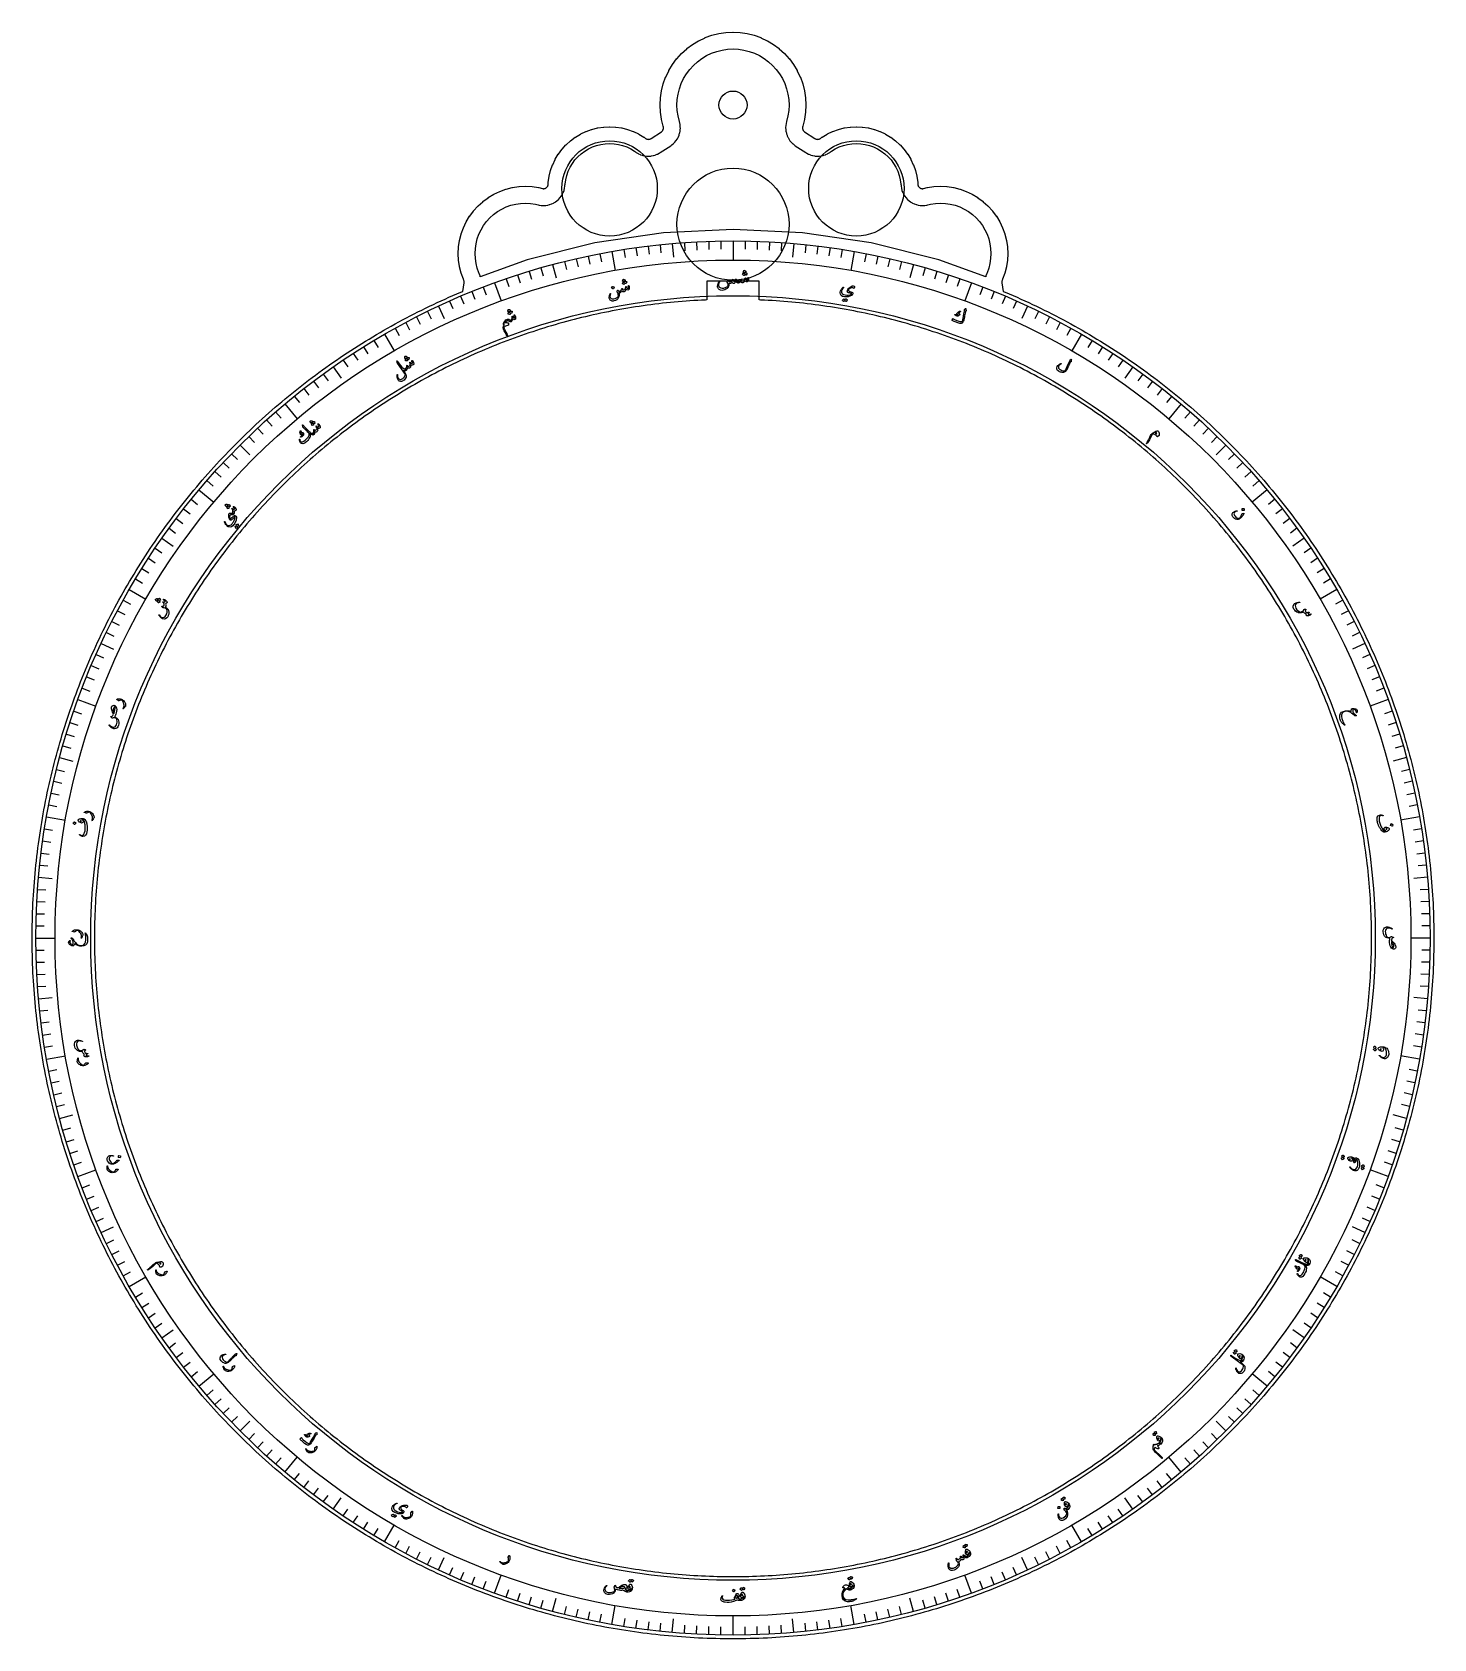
# Model space of a CAD drawing. Header units: millimetres. Extents: x -45 to 45, y -45 to 58.
import ezdxf

# ---------------------------------------------------------------- set-up
doc = ezdxf.new("R2010")
doc.units = ezdxf.units.MM
for name, color, linetype in [('CUT_INNER', 6, 'Continuous'), ('CUT_OUTER', 1, 'Continuous'), ('ENGRAVE', 7, 'Continuous'), ('ENGRAVE_FINE', 8, 'Continuous'), ('TEXT', 5, 'Continuous')]:
    doc.layers.add(name, color=color, linetype=linetype)

msp = doc.modelspace()

# ---------------------------------------------------------------- linework, layer by layer
at = {"layer": 'CUT_INNER'}
msp.add_lwpolyline([(40.9969, 0.5031), (40.9931, 0.7547), (40.9877, 1.0062), (40.9807, 1.2577), (40.9722, 1.5091), (40.9622, 1.7605), (40.9506, 2.0118), (40.9375, 2.263), (40.9228, 2.5142), (40.9066, 2.7652), (40.8889, 3.0161), (40.8696, 3.267), (40.8488, 3.5177), (40.8265, 3.7683), (40.8026, 4.0187), (40.7771, 4.269), (40.7502, 4.5191), (40.7217, 4.7691), (40.6917, 5.0188), (40.6601, 5.2684), (40.627, 5.5178), (40.5924, 5.767), (40.5562, 6.0159), (40.5186, 6.2647), (40.4794, 6.5132), (40.4386, 6.7614), (40.3964, 7.0094), (40.3526, 7.2572), (40.3073, 7.5046), (40.2605, 7.7518), (40.2122, 7.9987), (40.1624, 8.2453), (40.111, 8.4916), (40.0582, 8.7375), (40.0038, 8.9832), (39.9479, 9.2284), (39.8905, 9.4734), (39.8317, 9.718), (39.7713, 9.9622), (39.7094, 10.206), (39.646, 10.4495), (39.5812, 10.6926), (39.5148, 10.9352), (39.447, 11.1775), (39.3777, 11.4193), (39.3068, 11.6607), (39.2346, 11.9017), (39.1608, 12.1422), (39.0855, 12.3822), (39.0088, 12.6218), (38.9307, 12.861), (38.851, 13.0996), (38.7699, 13.3377), (38.6873, 13.5754), (38.6033, 13.8125), (38.5178, 14.0491), (38.4309, 14.2852), (38.3425, 14.5207), (38.2527, 14.7557), (38.1614, 14.9901), (38.0687, 15.224), (37.9746, 15.4573), (37.8791, 15.69), (37.7821, 15.9221), (37.6837, 16.1537), (37.5838, 16.3846), (37.4826, 16.6149), (37.3799, 16.8446), (37.2759, 17.0736), (37.1704, 17.302), (37.0636, 17.5298), (36.9553, 17.7568), (36.8457, 17.9833), (36.7346, 18.209), (36.6222, 18.4341), (36.5084, 18.6584), (36.3932, 18.8821), (36.2767, 19.105), (36.1588, 19.3273), (36.0395, 19.5488), (35.9189, 19.7695), (35.7969, 19.9896), (35.6736, 20.2088), (35.5489, 20.4273), (35.4229, 20.6451), (35.2955, 20.862), (35.1669, 21.0782), (35.0369, 21.2936), (34.9056, 21.5082), (34.7729, 21.7219), (34.639, 21.9349), (34.5038, 22.147), (34.3672, 22.3583), (34.2294, 22.5688), (34.0903, 22.7784), (33.9498, 22.9871), (33.8082, 23.195), (33.6652, 23.402), (33.521, 23.6081), (33.3755, 23.8134), (33.2287, 24.0177), (33.0807, 24.2211), (32.9315, 24.4237), (32.781, 24.6253), (32.6293, 24.826), (32.4764, 25.0257), (32.3222, 25.2245), (32.1668, 25.4223), (32.0102, 25.6192), (31.8524, 25.8152), (31.6934, 26.0101), (31.5332, 26.2041), (31.3719, 26.3971), (31.2093, 26.5891), (31.0456, 26.7801), (30.8807, 26.9701), (30.7146, 27.159), (30.5474, 27.347), (30.379, 27.5339), (30.2095, 27.7198), (30.0388, 27.9046), (29.867, 28.0884), (29.6941, 28.2712), (29.5201, 28.4528), (29.345, 28.6334), (29.1687, 28.8129), (28.9914, 28.9914), (28.8129, 29.1687), (28.6334, 29.345), (28.4528, 29.5201), (28.2712, 29.6941), (28.0884, 29.867), (27.9046, 30.0388), (27.7198, 30.2095), (27.5339, 30.379), (27.347, 30.5474), (27.159, 30.7146), (26.9701, 30.8807), (26.7801, 31.0456), (26.5891, 31.2093), (26.3971, 31.3719), (26.2041, 31.5332), (26.0101, 31.6934), (25.8152, 31.8524), (25.6192, 32.0102), (25.4223, 32.1668), (25.2245, 32.3222), (25.0257, 32.4764), (24.826, 32.6293), (24.6253, 32.781), (24.4237, 32.9315), (24.2211, 33.0807), (24.0177, 33.2287), (23.8134, 33.3755), (23.6081, 33.521), (23.402, 33.6652), (23.195, 33.8082), (22.9871, 33.9498), (22.7784, 34.0903), (22.5688, 34.2294), (22.3583, 34.3672), (22.147, 34.5038), (21.9349, 34.639), (21.7219, 34.7729), (21.5082, 34.9056), (21.2936, 35.0369), (21.0782, 35.1669), (20.862, 35.2955), (20.6451, 35.4229), (20.4273, 35.5489), (20.2088, 35.6736), (19.9896, 35.7969), (19.7695, 35.9189), (19.5488, 36.0395), (19.3273, 36.1588), (19.105, 36.2767), (18.8821, 36.3932), (18.6584, 36.5084), (18.4341, 36.6222), (18.209, 36.7346), (17.9833, 36.8457), (17.7568, 36.9553), (17.5298, 37.0636), (17.302, 37.1704), (17.0736, 37.2759), (16.8446, 37.3799), (16.6149, 37.4826), (16.3846, 37.5838), (16.1537, 37.6837), (15.9221, 37.7821), (15.69, 37.8791), (15.4573, 37.9746), (15.224, 38.0687), (14.9901, 38.1614), (14.7557, 38.2527), (14.5207, 38.3425), (14.2852, 38.4309), (14.0491, 38.5178), (13.8125, 38.6033), (13.5754, 38.6873), (13.3377, 38.7699), (13.0996, 38.851), (12.861, 38.9307), (12.6218, 39.0088), (12.3822, 39.0855), (12.1422, 39.1608), (11.9017, 39.2346), (11.6607, 39.3068), (11.4193, 39.3777), (11.1775, 39.447), (10.9352, 39.5148), (10.6926, 39.5812), (10.4495, 39.646), (10.206, 39.7094), (9.9622, 39.7713), (9.718, 39.8317), (9.4734, 39.8905), (9.2284, 39.9479), (8.9832, 40.0038), (8.7375, 40.0582), (8.4916, 40.111), (8.2453, 40.1624), (7.9987, 40.2122), (7.7518, 40.2605), (7.5046, 40.3073), (7.2572, 40.3526), (7.0094, 40.3964), (6.7614, 40.4386), (6.5132, 40.4794), (6.2647, 40.5186), (6.0159, 40.5562), (5.767, 40.5924), (5.5178, 40.627), (5.2684, 40.6601), (5.0188, 40.6917), (4.7691, 40.7217), (4.5191, 40.7502), (4.269, 40.7771), (4.0187, 40.8026), (3.7683, 40.8265), (3.5177, 40.8488), (3.267, 40.8696), (3.0161, 40.8889), (2.7652, 40.9066), (2.5142, 40.9228), (2.263, 40.9375), (2.0118, 40.9506), (1.7605, 40.9622), (1.675, 40.9656), (1.675, 42.18), (-1.675, 42.18), (-1.675, 40.9656), (-1.7605, 40.9622), (-2.0118, 40.9506), (-2.263, 40.9375), (-2.5142, 40.9228), (-2.7652, 40.9066), (-3.0161, 40.8889), (-3.267, 40.8696), (-3.5177, 40.8488), (-3.7683, 40.8265), (-4.0187, 40.8026), (-4.269, 40.7771), (-4.5191, 40.7502), (-4.7691, 40.7217), (-5.0188, 40.6917), (-5.2684, 40.6601), (-5.5178, 40.627), (-5.767, 40.5924), (-6.0159, 40.5562), (-6.2647, 40.5186), (-6.5132, 40.4794), (-6.7614, 40.4386), (-7.0094, 40.3964), (-7.2572, 40.3526), (-7.5046, 40.3073), (-7.7518, 40.2605), (-7.9987, 40.2122), (-8.2453, 40.1624), (-8.4916, 40.111), (-8.7375, 40.0582), (-8.9832, 40.0038), (-9.2284, 39.9479), (-9.4734, 39.8905), (-9.718, 39.8317), (-9.9622, 39.7713), (-10.206, 39.7094), (-10.4495, 39.646), (-10.6926, 39.5812), (-10.9352, 39.5148), (-11.1775, 39.447), (-11.4193, 39.3777), (-11.6607, 39.3068), (-11.9017, 39.2346), (-12.1422, 39.1608), (-12.3822, 39.0855), (-12.6218, 39.0088), (-12.861, 38.9307), (-13.0996, 38.851), (-13.3377, 38.7699), (-13.5754, 38.6873), (-13.8125, 38.6033), (-14.0491, 38.5178), (-14.2852, 38.4309), (-14.5207, 38.3425), (-14.7557, 38.2527), (-14.9901, 38.1614), (-15.224, 38.0687), (-15.4573, 37.9746), (-15.69, 37.8791), (-15.9221, 37.7821), (-16.1537, 37.6837), (-16.3846, 37.5838), (-16.6149, 37.4826), (-16.8446, 37.3799), (-17.0736, 37.2759), (-17.302, 37.1704), (-17.5298, 37.0636), (-17.7568, 36.9553), (-17.9833, 36.8457), (-18.209, 36.7346), (-18.4341, 36.6222), (-18.6584, 36.5084), (-18.8821, 36.3932), (-19.105, 36.2767), (-19.3273, 36.1588), (-19.5488, 36.0395), (-19.7695, 35.9189), (-19.9896, 35.7969), (-20.2088, 35.6736), (-20.4273, 35.5489), (-20.6451, 35.4229), (-20.862, 35.2955), (-21.0782, 35.1669), (-21.2936, 35.0369), (-21.5082, 34.9056), (-21.7219, 34.7729), (-21.9349, 34.639), (-22.147, 34.5038), (-22.3583, 34.3672), (-22.5688, 34.2294), (-22.7784, 34.0903), (-22.9871, 33.9498), (-23.195, 33.8082), (-23.402, 33.6652), (-23.6081, 33.521), (-23.8134, 33.3755), (-24.0177, 33.2287), (-24.2211, 33.0807), (-24.4237, 32.9315), (-24.6253, 32.781), (-24.826, 32.6293), (-25.0257, 32.4764), (-25.2245, 32.3222), (-25.4223, 32.1668), (-25.6192, 32.0102), (-25.8152, 31.8524), (-26.0101, 31.6934), (-26.2041, 31.5332), (-26.3971, 31.3719), (-26.5891, 31.2093), (-26.7801, 31.0456), (-26.9701, 30.8807), (-27.159, 30.7146), (-27.347, 30.5474), (-27.5339, 30.379), (-27.7198, 30.2095), (-27.9046, 30.0388), (-28.0884, 29.867), (-28.2712, 29.6941), (-28.4528, 29.5201), (-28.6334, 29.345), (-28.8129, 29.1687), (-28.9914, 28.9914), (-29.1687, 28.8129), (-29.345, 28.6334), (-29.5201, 28.4528), (-29.6941, 28.2712), (-29.867, 28.0884), (-30.0388, 27.9046), (-30.2095, 27.7198), (-30.379, 27.5339), (-30.5474, 27.347), (-30.7146, 27.159), (-30.8807, 26.9701), (-31.0456, 26.7801), (-31.2093, 26.5891), (-31.3719, 26.3971), (-31.5332, 26.2041), (-31.6934, 26.0101), (-31.8524, 25.8152), (-32.0102, 25.6192), (-32.1668, 25.4223), (-32.3222, 25.2245), (-32.4764, 25.0257), (-32.6293, 24.826), (-32.781, 24.6253), (-32.9315, 24.4237), (-33.0807, 24.2211), (-33.2287, 24.0177), (-33.3755, 23.8134), (-33.521, 23.6081), (-33.6652, 23.402), (-33.8082, 23.195), (-33.9498, 22.9871), (-34.0903, 22.7784), (-34.2294, 22.5688), (-34.3672, 22.3583), (-34.5038, 22.147), (-34.639, 21.9349), (-34.7729, 21.7219), (-34.9056, 21.5082), (-35.0369, 21.2936), (-35.1669, 21.0782), (-35.2955, 20.862), (-35.4229, 20.6451), (-35.5489, 20.4273), (-35.6736, 20.2088), (-35.7969, 19.9896), (-35.9189, 19.7695), (-36.0395, 19.5488), (-36.1588, 19.3273), (-36.2767, 19.105), (-36.3932, 18.8821), (-36.5084, 18.6584), (-36.6222, 18.4341), (-36.7346, 18.209), (-36.8457, 17.9833), (-36.9553, 17.7568), (-37.0636, 17.5298), (-37.1704, 17.302), (-37.2759, 17.0736), (-37.3799, 16.8446), (-37.4826, 16.6149), (-37.5838, 16.3846), (-37.6837, 16.1537), (-37.7821, 15.9221), (-37.8791, 15.69), (-37.9746, 15.4573), (-38.0687, 15.224), (-38.1614, 14.9901), (-38.2527, 14.7557), (-38.3425, 14.5207), (-38.4309, 14.2852), (-38.5178, 14.0491), (-38.6033, 13.8125), (-38.6873, 13.5754), (-38.7699, 13.3377), (-38.851, 13.0996), (-38.9307, 12.861), (-39.0088, 12.6218), (-39.0855, 12.3822), (-39.1608, 12.1422), (-39.2346, 11.9017), (-39.3068, 11.6607), (-39.3777, 11.4193), (-39.447, 11.1775), (-39.5148, 10.9352), (-39.5812, 10.6926), (-39.646, 10.4495), (-39.7094, 10.206), (-39.7713, 9.9622), (-39.8317, 9.718), (-39.8905, 9.4734), (-39.9479, 9.2284), (-40.0038, 8.9832), (-40.0582, 8.7375), (-40.111, 8.4916), (-40.1624, 8.2453), (-40.2122, 7.9987), (-40.2605, 7.7518), (-40.3073, 7.5046), (-40.3526, 7.2572), (-40.3964, 7.0094), (-40.4386, 6.7614), (-40.4794, 6.5132), (-40.5186, 6.2647), (-40.5562, 6.0159), (-40.5924, 5.767), (-40.627, 5.5178), (-40.6601, 5.2684), (-40.6917, 5.0188), (-40.7217, 4.7691), (-40.7502, 4.5191), (-40.7771, 4.269), (-40.8026, 4.0187), (-40.8265, 3.7683), (-40.8488, 3.5177), (-40.8696, 3.267), (-40.8889, 3.0161), (-40.9066, 2.7652), (-40.9228, 2.5142), (-40.9375, 2.263), (-40.9506, 2.0118), (-40.9622, 1.7605), (-40.9722, 1.5091), (-40.9807, 1.2577), (-40.9877, 1.0062), (-40.9931, 0.7547), (-40.9969, 0.5031), (-40.9992, 0.2516), (-41, 0), (-40.9992, -0.2516), (-40.9969, -0.5031), (-40.9931, -0.7547), (-40.9877, -1.0062), (-40.9807, -1.2577), (-40.9722, -1.5091), (-40.9622, -1.7605), (-40.9506, -2.0118), (-40.9375, -2.263), (-40.9228, -2.5142), (-40.9066, -2.7652), (-40.8889, -3.0161), (-40.8696, -3.267), (-40.8488, -3.5177), (-40.8265, -3.7683), (-40.8026, -4.0187), (-40.7771, -4.269), (-40.7502, -4.5191), (-40.7217, -4.7691), (-40.6917, -5.0188), (-40.6601, -5.2684), (-40.627, -5.5178), (-40.5924, -5.767), (-40.5562, -6.0159), (-40.5186, -6.2647), (-40.4794, -6.5132), (-40.4386, -6.7614), (-40.3964, -7.0094), (-40.3526, -7.2572), (-40.3073, -7.5046), (-40.2605, -7.7518), (-40.2122, -7.9987), (-40.1624, -8.2453), (-40.111, -8.4916), (-40.0582, -8.7375), (-40.0038, -8.9832), (-39.9479, -9.2284), (-39.8905, -9.4734), (-39.8317, -9.718), (-39.7713, -9.9622), (-39.7094, -10.206), (-39.646, -10.4495), (-39.5812, -10.6926), (-39.5148, -10.9352), (-39.447, -11.1775), (-39.3777, -11.4193), (-39.3068, -11.6607), (-39.2346, -11.9017), (-39.1608, -12.1422), (-39.0855, -12.3822), (-39.0088, -12.6218), (-38.9307, -12.861), (-38.851, -13.0996), (-38.7699, -13.3377), (-38.6873, -13.5754), (-38.6033, -13.8125), (-38.5178, -14.0491), (-38.4309, -14.2852), (-38.3425, -14.5207), (-38.2527, -14.7557), (-38.1614, -14.9901), (-38.0687, -15.224), (-37.9746, -15.4573), (-37.8791, -15.69), (-37.7821, -15.9221), (-37.6837, -16.1537), (-37.5838, -16.3846), (-37.4826, -16.6149), (-37.3799, -16.8446), (-37.2759, -17.0736), (-37.1704, -17.302), (-37.0636, -17.5298), (-36.9553, -17.7568), (-36.8457, -17.9833), (-36.7346, -18.209), (-36.6222, -18.4341), (-36.5084, -18.6584), (-36.3932, -18.8821), (-36.2767, -19.105), (-36.1588, -19.3273), (-36.0395, -19.5488), (-35.9189, -19.7695), (-35.7969, -19.9896), (-35.6736, -20.2088), (-35.5489, -20.4273), (-35.4229, -20.6451), (-35.2955, -20.862), (-35.1669, -21.0782), (-35.0369, -21.2936), (-34.9056, -21.5082), (-34.7729, -21.7219), (-34.639, -21.9349), (-34.5038, -22.147), (-34.3672, -22.3583), (-34.2294, -22.5688), (-34.0903, -22.7784), (-33.9498, -22.9871), (-33.8082, -23.195), (-33.6652, -23.402), (-33.521, -23.6081), (-33.3755, -23.8134), (-33.2287, -24.0177), (-33.0807, -24.2211), (-32.9315, -24.4237), (-32.781, -24.6253), (-32.6293, -24.826), (-32.4764, -25.0257), (-32.3222, -25.2245), (-32.1668, -25.4223), (-32.0102, -25.6192), (-31.8524, -25.8152), (-31.6934, -26.0101), (-31.5332, -26.2041), (-31.3719, -26.3971), (-31.2093, -26.5891), (-31.0456, -26.7801), (-30.8807, -26.9701), (-30.7146, -27.159), (-30.5474, -27.347), (-30.379, -27.5339), (-30.2095, -27.7198), (-30.0388, -27.9046), (-29.867, -28.0884), (-29.6941, -28.2712), (-29.5201, -28.4528), (-29.345, -28.6334), (-29.1687, -28.8129), (-28.9914, -28.9914), (-28.8129, -29.1687), (-28.6334, -29.345), (-28.4528, -29.5201), (-28.2712, -29.6941), (-28.0884, -29.867), (-27.9046, -30.0388), (-27.7198, -30.2095), (-27.5339, -30.379), (-27.347, -30.5474), (-27.159, -30.7146), (-26.9701, -30.8807), (-26.7801, -31.0456), (-26.5891, -31.2093), (-26.3971, -31.3719), (-26.2041, -31.5332), (-26.0101, -31.6934), (-25.8152, -31.8524), (-25.6192, -32.0102), (-25.4223, -32.1668), (-25.2245, -32.3222), (-25.0257, -32.4764), (-24.826, -32.6293), (-24.6253, -32.781), (-24.4237, -32.9315), (-24.2211, -33.0807), (-24.0177, -33.2287), (-23.8134, -33.3755), (-23.6081, -33.521), (-23.402, -33.6652), (-23.195, -33.8082), (-22.9871, -33.9498), (-22.7784, -34.0903), (-22.5688, -34.2294), (-22.3583, -34.3672), (-22.147, -34.5038), (-21.9349, -34.639), (-21.7219, -34.7729), (-21.5082, -34.9056), (-21.2936, -35.0369), (-21.0782, -35.1669), (-20.862, -35.2955), (-20.6451, -35.4229), (-20.4273, -35.5489), (-20.2088, -35.6736), (-19.9896, -35.7969), (-19.7695, -35.9189), (-19.5488, -36.0395), (-19.3273, -36.1588), (-19.105, -36.2767), (-18.8821, -36.3932), (-18.6584, -36.5084), (-18.4341, -36.6222), (-18.209, -36.7346), (-17.9833, -36.8457), (-17.7568, -36.9553), (-17.5298, -37.0636), (-17.302, -37.1704), (-17.0736, -37.2759), (-16.8446, -37.3799), (-16.6149, -37.4826), (-16.3846, -37.5838), (-16.1537, -37.6837), (-15.9221, -37.7821), (-15.69, -37.8791), (-15.4573, -37.9746), (-15.224, -38.0687), (-14.9901, -38.1614), (-14.7557, -38.2527), (-14.5207, -38.3425), (-14.2852, -38.4309), (-14.0491, -38.5178), (-13.8125, -38.6033), (-13.5754, -38.6873), (-13.3377, -38.7699), (-13.0996, -38.851), (-12.861, -38.9307), (-12.6218, -39.0088), (-12.3822, -39.0855), (-12.1422, -39.1608), (-11.9017, -39.2346), (-11.6607, -39.3068), (-11.4193, -39.3777), (-11.1775, -39.447), (-10.9352, -39.5148), (-10.6926, -39.5812), (-10.4495, -39.646), (-10.206, -39.7094), (-9.9622, -39.7713), (-9.718, -39.8317), (-9.4734, -39.8905), (-9.2284, -39.9479), (-8.9832, -40.0038), (-8.7375, -40.0582), (-8.4916, -40.111), (-8.2453, -40.1624), (-7.9987, -40.2122), (-7.7518, -40.2605), (-7.5046, -40.3073), (-7.2572, -40.3526), (-7.0094, -40.3964), (-6.7614, -40.4386), (-6.5132, -40.4794), (-6.2647, -40.5186), (-6.0159, -40.5562), (-5.767, -40.5924), (-5.5178, -40.627), (-5.2684, -40.6601), (-5.0188, -40.6917), (-4.7691, -40.7217), (-4.5191, -40.7502), (-4.269, -40.7771), (-4.0187, -40.8026), (-3.7683, -40.8265), (-3.5177, -40.8488), (-3.267, -40.8696), (-3.0161, -40.8889), (-2.7652, -40.9066), (-2.5142, -40.9228), (-2.263, -40.9375), (-2.0118, -40.9506), (-1.7605, -40.9622), (-1.5091, -40.9722), (-1.2577, -40.9807), (-1.0062, -40.9877), (-0.7547, -40.9931), (-0.5031, -40.9969), (-0.2516, -40.9992), (0, -41), (0.2516, -40.9992), (0.5031, -40.9969), (0.7547, -40.9931), (1.0062, -40.9877), (1.2577, -40.9807), (1.5091, -40.9722), (1.7605, -40.9622), (2.0118, -40.9506), (2.263, -40.9375), (2.5142, -40.9228), (2.7652, -40.9066), (3.0161, -40.8889), (3.267, -40.8696), (3.5177, -40.8488), (3.7683, -40.8265), (4.0187, -40.8026), (4.269, -40.7771), (4.5191, -40.7502), (4.7691, -40.7217), (5.0188, -40.6917), (5.2684, -40.6601), (5.5178, -40.627), (5.767, -40.5924), (6.0159, -40.5562), (6.2647, -40.5186), (6.5132, -40.4794), (6.7614, -40.4386), (7.0094, -40.3964), (7.2572, -40.3526), (7.5046, -40.3073), (7.7518, -40.2605), (7.9987, -40.2122), (8.2453, -40.1624), (8.4916, -40.111), (8.7375, -40.0582), (8.9832, -40.0038), (9.2284, -39.9479), (9.4734, -39.8905), (9.718, -39.8317), (9.9622, -39.7713), (10.206, -39.7094), (10.4495, -39.646), (10.6926, -39.5812), (10.9352, -39.5148), (11.1775, -39.447), (11.4193, -39.3777), (11.6607, -39.3068), (11.9017, -39.2346), (12.1422, -39.1608), (12.3822, -39.0855), (12.6218, -39.0088), (12.861, -38.9307), (13.0996, -38.851), (13.3377, -38.7699), (13.5754, -38.6873), (13.8125, -38.6033), (14.0491, -38.5178), (14.2852, -38.4309), (14.5207, -38.3425), (14.7557, -38.2527), (14.9901, -38.1614), (15.224, -38.0687), (15.4573, -37.9746), (15.69, -37.8791), (15.9221, -37.7821), (16.1537, -37.6837), (16.3846, -37.5838), (16.6149, -37.4826), (16.8446, -37.3799), (17.0736, -37.2759), (17.302, -37.1704), (17.5298, -37.0636), (17.7568, -36.9553), (17.9833, -36.8457), (18.209, -36.7346), (18.4341, -36.6222), (18.6584, -36.5084), (18.8821, -36.3932), (19.105, -36.2767), (19.3273, -36.1588), (19.5488, -36.0395), (19.7695, -35.9189), (19.9896, -35.7969), (20.2088, -35.6736), (20.4273, -35.5489), (20.6451, -35.4229), (20.862, -35.2955), (21.0782, -35.1669), (21.2936, -35.0369), (21.5082, -34.9056), (21.7219, -34.7729), (21.9349, -34.639), (22.147, -34.5038), (22.3583, -34.3672), (22.5688, -34.2294), (22.7784, -34.0903), (22.9871, -33.9498), (23.195, -33.8082), (23.402, -33.6652), (23.6081, -33.521), (23.8134, -33.3755), (24.0177, -33.2287), (24.2211, -33.0807), (24.4237, -32.9315), (24.6253, -32.781), (24.826, -32.6293), (25.0257, -32.4764), (25.2245, -32.3222), (25.4223, -32.1668), (25.6192, -32.0102), (25.8152, -31.8524), (26.0101, -31.6934), (26.2041, -31.5332), (26.3971, -31.3719), (26.5891, -31.2093), (26.7801, -31.0456), (26.9701, -30.8807), (27.159, -30.7146), (27.347, -30.5474), (27.5339, -30.379), (27.7198, -30.2095), (27.9046, -30.0388), (28.0884, -29.867), (28.2712, -29.6941), (28.4528, -29.5201), (28.6334, -29.345), (28.8129, -29.1687), (28.9914, -28.9914), (29.1687, -28.8129), (29.345, -28.6334), (29.5201, -28.4528), (29.6941, -28.2712), (29.867, -28.0884), (30.0388, -27.9046), (30.2095, -27.7198), (30.379, -27.5339), (30.5474, -27.347), (30.7146, -27.159), (30.8807, -26.9701), (31.0456, -26.7801), (31.2093, -26.5891), (31.3719, -26.3971), (31.5332, -26.2041), (31.6934, -26.0101), (31.8524, -25.8152), (32.0102, -25.6192), (32.1668, -25.4223), (32.3222, -25.2245), (32.4764, -25.0257), (32.6293, -24.826), (32.781, -24.6253), (32.9315, -24.4237), (33.0807, -24.2211), (33.2287, -24.0177), (33.3755, -23.8134), (33.521, -23.6081), (33.6652, -23.402), (33.8082, -23.195), (33.9498, -22.9871), (34.0903, -22.7784), (34.2294, -22.5688), (34.3672, -22.3583), (34.5038, -22.147), (34.639, -21.9349), (34.7729, -21.7219), (34.9056, -21.5082), (35.0369, -21.2936), (35.1669, -21.0782), (35.2955, -20.862), (35.4229, -20.6451), (35.5489, -20.4273), (35.6736, -20.2088), (35.7969, -19.9896), (35.9189, -19.7695), (36.0395, -19.5488), (36.1588, -19.3273), (36.2767, -19.105), (36.3932, -18.8821), (36.5084, -18.6584), (36.6222, -18.4341), (36.7346, -18.209), (36.8457, -17.9833), (36.9553, -17.7568), (37.0636, -17.5298), (37.1704, -17.302), (37.2759, -17.0736), (37.3799, -16.8446), (37.4826, -16.6149), (37.5838, -16.3846), (37.6837, -16.1537), (37.7821, -15.9221), (37.8791, -15.69), (37.9746, -15.4573), (38.0687, -15.224), (38.1614, -14.9901), (38.2527, -14.7557), (38.3425, -14.5207), (38.4309, -14.2852), (38.5178, -14.0491), (38.6033, -13.8125), (38.6873, -13.5754), (38.7699, -13.3377), (38.851, -13.0996), (38.9307, -12.861), (39.0088, -12.6218), (39.0855, -12.3822), (39.1608, -12.1422), (39.2346, -11.9017), (39.3068, -11.6607), (39.3777, -11.4193), (39.447, -11.1775), (39.5148, -10.9352), (39.5812, -10.6926), (39.646, -10.4495), (39.7094, -10.206), (39.7713, -9.9622), (39.8317, -9.718), (39.8905, -9.4734), (39.9479, -9.2284), (40.0038, -8.9832), (40.0582, -8.7375), (40.111, -8.4916), (40.1624, -8.2453), (40.2122, -7.9987), (40.2605, -7.7518), (40.3073, -7.5046), (40.3526, -7.2572), (40.3964, -7.0094), (40.4386, -6.7614), (40.4794, -6.5132), (40.5186, -6.2647), (40.5562, -6.0159), (40.5924, -5.767), (40.627, -5.5178), (40.6601, -5.2684), (40.6917, -5.0188), (40.7217, -4.7691), (40.7502, -4.5191), (40.7771, -4.269), (40.8026, -4.0187), (40.8265, -3.7683), (40.8488, -3.5177), (40.8696, -3.267), (40.8889, -3.0161), (40.9066, -2.7652), (40.9228, -2.5142), (40.9375, -2.263), (40.9506, -2.0118), (40.9622, -1.7605), (40.9722, -1.5091), (40.9807, -1.2577), (40.9877, -1.0062), (40.9931, -0.7547), (40.9969, -0.5031), (40.9992, -0.2516), (41, 0), (40.9992, 0.2516)], close=True, dxfattribs=at)
for centre, radius in [((0, 53.4832), 0.9), ((-7.92, 48.1282), 3.06), ((7.92, 48.1282), 3.06), ((0, 45.8332), 3.6)]:
    msp.add_circle(centre, radius, dxfattribs=at)
at = {"layer": 'CUT_OUTER'}
msp.add_lwpolyline([(44.9924, -0.8283), (44.9864, -1.1044), (44.9788, -1.3804), (44.9695, -1.6563), (44.9585, -1.9322), (44.9458, -2.208), (44.9314, -2.4838), (44.9153, -2.7594), (44.8975, -3.035), (44.8781, -3.3104), (44.8569, -3.5857), (44.8341, -3.8609), (44.8095, -4.1359), (44.7833, -4.4108), (44.7554, -4.6855), (44.7258, -4.96), (44.6945, -5.2343), (44.6616, -5.5085), (44.6269, -5.7824), (44.5906, -6.0561), (44.5526, -6.3296), (44.5129, -6.6029), (44.4716, -6.8759), (44.4286, -7.1486), (44.3839, -7.4211), (44.3375, -7.6933), (44.2895, -7.9652), (44.2397, -8.2368), (44.1884, -8.5081), (44.1353, -8.7791), (44.0806, -9.0497), (44.0243, -9.32), (43.9663, -9.59), (43.9066, -9.8596), (43.8453, -10.1288), (43.7823, -10.3976), (43.7177, -10.6661), (43.6514, -10.9341), (43.5835, -11.2017), (43.5139, -11.469), (43.4427, -11.7357), (43.3699, -12.0021), (43.2955, -12.268), (43.2194, -12.5334), (43.1417, -12.7983), (43.0623, -13.0628), (42.9814, -13.3268), (42.8988, -13.5903), (42.8146, -13.8532), (42.7288, -14.1157), (42.6414, -14.3776), (42.5523, -14.639), (42.4617, -14.8998), (42.3695, -15.16), (42.2757, -15.4197), (42.1803, -15.6788), (42.0833, -15.9374), (41.9847, -16.1953), (41.8845, -16.4526), (41.7828, -16.7093), (41.6795, -16.9653), (41.5746, -17.2208), (41.4681, -17.4755), (41.3601, -17.7296), (41.2506, -17.9831), (41.1394, -18.2359), (41.0268, -18.4879), (40.9126, -18.7393), (40.7968, -18.99), (40.6795, -19.24), (40.5607, -19.4892), (40.4404, -19.7377), (40.3185, -19.9855), (40.1951, -20.2325), (40.0702, -20.4788), (39.9438, -20.7242), (39.8159, -20.9689), (39.6865, -21.2129), (39.5556, -21.456), (39.4232, -21.6983), (39.2893, -21.9398), (39.1539, -22.1804), (39.0171, -22.4202), (38.8788, -22.6592), (38.739, -22.8974), (38.5978, -23.1346), (38.4551, -23.371), (38.311, -23.6065), (38.1654, -23.8412), (38.0184, -24.0749), (37.87, -24.3077), (37.7201, -24.5396), (37.5688, -24.7706), (37.4161, -25.0007), (37.262, -25.2298), (37.1065, -25.4579), (36.9496, -25.6851), (36.7913, -25.9114), (36.6316, -26.1366), (36.4706, -26.3609), (36.3081, -26.5842), (36.1443, -26.8065), (35.9792, -27.0277), (35.8127, -27.248), (35.6448, -27.4672), (35.4756, -27.6854), (35.305, -27.9026), (35.1332, -28.1187), (34.96, -28.3337), (34.7855, -28.5477), (34.6097, -28.7606), (34.4325, -28.9724), (34.2541, -29.1831), (34.0744, -29.3928), (33.8934, -29.6013), (33.7111, -29.8087), (33.5276, -30.015), (33.3428, -30.2202), (33.1567, -30.4242), (32.9694, -30.627), (32.7809, -30.8288), (32.5911, -31.0293), (32.4001, -31.2287), (32.2079, -31.4269), (32.0144, -31.624), (31.8198, -31.8198), (31.624, -32.0144), (31.4269, -32.2079), (31.2287, -32.4001), (31.0293, -32.5911), (30.8288, -32.7809), (30.627, -32.9694), (30.4242, -33.1567), (30.2202, -33.3428), (30.015, -33.5276), (29.8087, -33.7111), (29.6013, -33.8934), (29.3928, -34.0744), (29.1831, -34.2541), (28.9724, -34.4325), (28.7606, -34.6097), (28.5477, -34.7855), (28.3337, -34.96), (28.1187, -35.1332), (27.9026, -35.305), (27.6854, -35.4756), (27.4672, -35.6448), (27.248, -35.8127), (27.0277, -35.9792), (26.8065, -36.1443), (26.5842, -36.3081), (26.3609, -36.4706), (26.1366, -36.6316), (25.9114, -36.7913), (25.6851, -36.9496), (25.4579, -37.1065), (25.2298, -37.262), (25.0007, -37.4161), (24.7706, -37.5688), (24.5396, -37.7201), (24.3077, -37.87), (24.0749, -38.0184), (23.8412, -38.1654), (23.6065, -38.311), (23.371, -38.4551), (23.1346, -38.5978), (22.8974, -38.739), (22.6592, -38.8788), (22.4202, -39.0171), (22.1804, -39.1539), (21.9398, -39.2893), (21.6983, -39.4232), (21.456, -39.5556), (21.2129, -39.6865), (20.9689, -39.8159), (20.7242, -39.9438), (20.4788, -40.0702), (20.2325, -40.1951), (19.9855, -40.3185), (19.7377, -40.4404), (19.4892, -40.5607), (19.24, -40.6795), (18.99, -40.7968), (18.7393, -40.9126), (18.4879, -41.0268), (18.2359, -41.1394), (17.9831, -41.2506), (17.7296, -41.3601), (17.4755, -41.4681), (17.2208, -41.5746), (16.9653, -41.6795), (16.7093, -41.7828), (16.4526, -41.8845), (16.1953, -41.9847), (15.9374, -42.0833), (15.6788, -42.1803), (15.4197, -42.2757), (15.16, -42.3695), (14.8998, -42.4617), (14.639, -42.5523), (14.3776, -42.6414), (14.1157, -42.7288), (13.8532, -42.8146), (13.5903, -42.8988), (13.3268, -42.9814), (13.0628, -43.0623), (12.7983, -43.1417), (12.5334, -43.2194), (12.268, -43.2955), (12.0021, -43.3699), (11.7357, -43.4427), (11.469, -43.5139), (11.2017, -43.5835), (10.9341, -43.6514), (10.6661, -43.7177), (10.3976, -43.7823), (10.1288, -43.8453), (9.8596, -43.9066), (9.59, -43.9663), (9.32, -44.0243), (9.0497, -44.0806), (8.7791, -44.1353), (8.5081, -44.1884), (8.2368, -44.2397), (7.9652, -44.2895), (7.6933, -44.3375), (7.4211, -44.3839), (7.1486, -44.4286), (6.8759, -44.4716), (6.6029, -44.5129), (6.3296, -44.5526), (6.0561, -44.5906), (5.7824, -44.6269), (5.5085, -44.6616), (5.2343, -44.6945), (4.96, -44.7258), (4.6855, -44.7554), (4.4108, -44.7833), (4.1359, -44.8095), (3.8609, -44.8341), (3.5857, -44.8569), (3.3104, -44.8781), (3.035, -44.8975), (2.7594, -44.9153), (2.4838, -44.9314), (2.208, -44.9458), (1.9322, -44.9585), (1.6563, -44.9695), (1.3804, -44.9788), (1.1044, -44.9864), (0.8283, -44.9924), (0.5522, -44.9966), (0.2761, -44.9992), (0, -45), (-0.2761, -44.9992), (-0.5522, -44.9966), (-0.8283, -44.9924), (-1.1044, -44.9864), (-1.3804, -44.9788), (-1.6563, -44.9695), (-1.9322, -44.9585), (-2.208, -44.9458), (-2.4838, -44.9314), (-2.7594, -44.9153), (-3.035, -44.8975), (-3.3104, -44.8781), (-3.5857, -44.8569), (-3.8609, -44.8341), (-4.1359, -44.8095), (-4.4108, -44.7833), (-4.6855, -44.7554), (-4.96, -44.7258), (-5.2343, -44.6945), (-5.5085, -44.6616), (-5.7824, -44.6269), (-6.0561, -44.5906), (-6.3296, -44.5526), (-6.6029, -44.5129), (-6.8759, -44.4716), (-7.1486, -44.4286), (-7.4211, -44.3839), (-7.6933, -44.3375), (-7.9652, -44.2895), (-8.2368, -44.2397), (-8.5081, -44.1884), (-8.7791, -44.1353), (-9.0497, -44.0806), (-9.32, -44.0243), (-9.59, -43.9663), (-9.8596, -43.9066), (-10.1288, -43.8453), (-10.3976, -43.7823), (-10.6661, -43.7177), (-10.9341, -43.6514), (-11.2017, -43.5835), (-11.469, -43.5139), (-11.7357, -43.4427), (-12.0021, -43.3699), (-12.268, -43.2955), (-12.5334, -43.2194), (-12.7983, -43.1417), (-13.0628, -43.0623), (-13.3268, -42.9814), (-13.5903, -42.8988), (-13.8532, -42.8146), (-14.1157, -42.7288), (-14.3776, -42.6414), (-14.639, -42.5523), (-14.8998, -42.4617), (-15.16, -42.3695), (-15.4197, -42.2757), (-15.6788, -42.1803), (-15.9374, -42.0833), (-16.1953, -41.9847), (-16.4526, -41.8845), (-16.7093, -41.7828), (-16.9653, -41.6795), (-17.2208, -41.5746), (-17.4755, -41.4681), (-17.7296, -41.3601), (-17.9831, -41.2506), (-18.2359, -41.1394), (-18.4879, -41.0268), (-18.7393, -40.9126), (-18.99, -40.7968), (-19.24, -40.6795), (-19.4892, -40.5607), (-19.7377, -40.4404), (-19.9855, -40.3185), (-20.2325, -40.1951), (-20.4788, -40.0702), (-20.7242, -39.9438), (-20.9689, -39.8159), (-21.2129, -39.6865), (-21.456, -39.5556), (-21.6983, -39.4232), (-21.9398, -39.2893), (-22.1804, -39.1539), (-22.4202, -39.0171), (-22.6592, -38.8788), (-22.8974, -38.739), (-23.1346, -38.5978), (-23.371, -38.4551), (-23.6065, -38.311), (-23.8412, -38.1654), (-24.0749, -38.0184), (-24.3077, -37.87), (-24.5396, -37.7201), (-24.7706, -37.5688), (-25.0007, -37.4161), (-25.2298, -37.262), (-25.4579, -37.1065), (-25.6851, -36.9496), (-25.9114, -36.7913), (-26.1366, -36.6316), (-26.3609, -36.4706), (-26.5842, -36.3081), (-26.8065, -36.1443), (-27.0277, -35.9792), (-27.248, -35.8127), (-27.4672, -35.6448), (-27.6854, -35.4756), (-27.9026, -35.305), (-28.1187, -35.1332), (-28.3337, -34.96), (-28.5477, -34.7855), (-28.7606, -34.6097), (-28.9724, -34.4325), (-29.1831, -34.2541), (-29.3928, -34.0744), (-29.6013, -33.8934), (-29.8087, -33.7111), (-30.015, -33.5276), (-30.2202, -33.3428), (-30.4242, -33.1567), (-30.627, -32.9694), (-30.8288, -32.7809), (-31.0293, -32.5911), (-31.2287, -32.4001), (-31.4269, -32.2079), (-31.624, -32.0144), (-31.8198, -31.8198), (-32.0144, -31.624), (-32.2079, -31.4269), (-32.4001, -31.2287), (-32.5911, -31.0293), (-32.7809, -30.8288), (-32.9694, -30.627), (-33.1567, -30.4242), (-33.3428, -30.2202), (-33.5276, -30.015), (-33.7111, -29.8087), (-33.8934, -29.6013), (-34.0744, -29.3928), (-34.2541, -29.1831), (-34.4325, -28.9724), (-34.6097, -28.7606), (-34.7855, -28.5477), (-34.96, -28.3337), (-35.1332, -28.1187), (-35.305, -27.9026), (-35.4756, -27.6854), (-35.6448, -27.4672), (-35.8127, -27.248), (-35.9792, -27.0277), (-36.1443, -26.8065), (-36.3081, -26.5842), (-36.4706, -26.3609), (-36.6316, -26.1366), (-36.7913, -25.9114), (-36.9496, -25.6851), (-37.1065, -25.4579), (-37.262, -25.2298), (-37.4161, -25.0007), (-37.5688, -24.7706), (-37.7201, -24.5396), (-37.87, -24.3077), (-38.0184, -24.0749), (-38.1654, -23.8412), (-38.311, -23.6065), (-38.4551, -23.371), (-38.5978, -23.1346), (-38.739, -22.8974), (-38.8788, -22.6592), (-39.0171, -22.4202), (-39.1539, -22.1804), (-39.2893, -21.9398), (-39.4232, -21.6983), (-39.5556, -21.456), (-39.6865, -21.2129), (-39.8159, -20.9689), (-39.9438, -20.7242), (-40.0702, -20.4788), (-40.1951, -20.2325), (-40.3185, -19.9855), (-40.4404, -19.7377), (-40.5607, -19.4892), (-40.6795, -19.24), (-40.7968, -18.99), (-40.9126, -18.7393), (-41.0268, -18.4879), (-41.1394, -18.2359), (-41.2506, -17.9831), (-41.3601, -17.7296), (-41.4681, -17.4755), (-41.5746, -17.2208), (-41.6795, -16.9653), (-41.7828, -16.7093), (-41.8845, -16.4526), (-41.9847, -16.1953), (-42.0833, -15.9374), (-42.1803, -15.6788), (-42.2757, -15.4197), (-42.3695, -15.16), (-42.4617, -14.8998), (-42.5523, -14.639), (-42.6414, -14.3776), (-42.7288, -14.1157), (-42.8146, -13.8532), (-42.8988, -13.5903), (-42.9814, -13.3268), (-43.0623, -13.0628), (-43.1417, -12.7983), (-43.2194, -12.5334), (-43.2955, -12.268), (-43.3699, -12.0021), (-43.4427, -11.7357), (-43.5139, -11.469), (-43.5835, -11.2017), (-43.6514, -10.9341), (-43.7177, -10.6661), (-43.7823, -10.3976), (-43.8453, -10.1288), (-43.9066, -9.8596), (-43.9663, -9.59), (-44.0243, -9.32), (-44.0806, -9.0497), (-44.1353, -8.7791), (-44.1884, -8.5081), (-44.2397, -8.2368), (-44.2895, -7.9652), (-44.3375, -7.6933), (-44.3839, -7.4211), (-44.4286, -7.1486), (-44.4716, -6.8759), (-44.5129, -6.6029), (-44.5526, -6.3296), (-44.5906, -6.0561), (-44.6269, -5.7824), (-44.6616, -5.5085), (-44.6945, -5.2343), (-44.7258, -4.96), (-44.7554, -4.6855), (-44.7833, -4.4108), (-44.8095, -4.1359), (-44.8341, -3.8609), (-44.8569, -3.5857), (-44.8781, -3.3104), (-44.8975, -3.035), (-44.9153, -2.7594), (-44.9314, -2.4838), (-44.9458, -2.208), (-44.9585, -1.9322), (-44.9695, -1.6563), (-44.9788, -1.3804), (-44.9864, -1.1044), (-44.9924, -0.8283), (-44.9966, -0.5522), (-44.9992, -0.2761), (-45, 0), (-44.9992, 0.2761), (-44.9966, 0.5522), (-44.9924, 0.8283), (-44.9864, 1.1044), (-44.9788, 1.3804), (-44.9695, 1.6563), (-44.9585, 1.9322), (-44.9458, 2.208), (-44.9314, 2.4838), (-44.9153, 2.7594), (-44.8975, 3.035), (-44.8781, 3.3104), (-44.8569, 3.5857), (-44.8341, 3.8609), (-44.8095, 4.1359), (-44.7833, 4.4108), (-44.7554, 4.6855), (-44.7258, 4.96), (-44.6945, 5.2343), (-44.6616, 5.5085), (-44.6269, 5.7824), (-44.5906, 6.0561), (-44.5526, 6.3296), (-44.5129, 6.6029), (-44.4716, 6.8759), (-44.4286, 7.1486), (-44.3839, 7.4211), (-44.3375, 7.6933), (-44.2895, 7.9652), (-44.2397, 8.2368), (-44.1884, 8.5081), (-44.1353, 8.7791), (-44.0806, 9.0497), (-44.0243, 9.32), (-43.9663, 9.59), (-43.9066, 9.8596), (-43.8453, 10.1288), (-43.7823, 10.3976), (-43.7177, 10.6661), (-43.6514, 10.9341), (-43.5835, 11.2017), (-43.5139, 11.469), (-43.4427, 11.7357), (-43.3699, 12.0021), (-43.2955, 12.268), (-43.2194, 12.5334), (-43.1417, 12.7983), (-43.0623, 13.0628), (-42.9814, 13.3268), (-42.8988, 13.5903), (-42.8146, 13.8532), (-42.7288, 14.1157), (-42.6414, 14.3776), (-42.5523, 14.639), (-42.4617, 14.8998), (-42.3695, 15.16), (-42.2757, 15.4197), (-42.1803, 15.6788), (-42.0833, 15.9374), (-41.9847, 16.1953), (-41.8845, 16.4526), (-41.7828, 16.7093), (-41.6795, 16.9653), (-41.5746, 17.2208), (-41.4681, 17.4755), (-41.3601, 17.7296), (-41.2506, 17.9831), (-41.1394, 18.2359), (-41.0268, 18.4879), (-40.9126, 18.7393), (-40.7968, 18.99), (-40.6795, 19.24), (-40.5607, 19.4892), (-40.4404, 19.7377), (-40.3185, 19.9855), (-40.1951, 20.2325), (-40.0702, 20.4788), (-39.9438, 20.7242), (-39.8159, 20.9689), (-39.6865, 21.2129), (-39.5556, 21.456), (-39.4232, 21.6983), (-39.2893, 21.9398), (-39.1539, 22.1804), (-39.0171, 22.4202), (-38.8788, 22.6592), (-38.739, 22.8974), (-38.5978, 23.1346), (-38.4551, 23.371), (-38.311, 23.6065), (-38.1654, 23.8412), (-38.0184, 24.0749), (-37.87, 24.3077), (-37.7201, 24.5396), (-37.5688, 24.7706), (-37.4161, 25.0007), (-37.262, 25.2298), (-37.1065, 25.4579), (-36.9496, 25.6851), (-36.7913, 25.9114), (-36.6316, 26.1366), (-36.4706, 26.3609), (-36.3081, 26.5842), (-36.1443, 26.8065), (-35.9792, 27.0277), (-35.8127, 27.248), (-35.6448, 27.4672), (-35.4756, 27.6854), (-35.305, 27.9026), (-35.1332, 28.1187), (-34.96, 28.3337), (-34.7855, 28.5477), (-34.6097, 28.7606), (-34.4325, 28.9724), (-34.2541, 29.1831), (-34.0744, 29.3928), (-33.8934, 29.6013), (-33.7111, 29.8087), (-33.5276, 30.015), (-33.3428, 30.2202), (-33.1567, 30.4242), (-32.9694, 30.627), (-32.7809, 30.8288), (-32.5911, 31.0293), (-32.4001, 31.2287), (-32.2079, 31.4269), (-32.0144, 31.624), (-31.8198, 31.8198), (-31.624, 32.0144), (-31.4269, 32.2079), (-31.2287, 32.4001), (-31.0293, 32.5911), (-30.8288, 32.7809), (-30.627, 32.9694), (-30.4242, 33.1567), (-30.2202, 33.3428), (-30.015, 33.5276), (-29.8087, 33.7111), (-29.6013, 33.8934), (-29.3928, 34.0744), (-29.1831, 34.2541), (-28.9724, 34.4325), (-28.7606, 34.6097), (-28.5477, 34.7855), (-28.3337, 34.96), (-28.1187, 35.1332), (-27.9026, 35.305), (-27.6854, 35.4756), (-27.4672, 35.6448), (-27.248, 35.8127), (-27.0277, 35.9792), (-26.8065, 36.1443), (-26.5842, 36.3081), (-26.3609, 36.4706), (-26.1366, 36.6316), (-25.9114, 36.7913), (-25.6851, 36.9496), (-25.4579, 37.1065), (-25.2298, 37.262), (-25.0007, 37.4161), (-24.7706, 37.5688), (-24.5396, 37.7201), (-24.3077, 37.87), (-24.0749, 38.0184), (-23.8412, 38.1654), (-23.6065, 38.311), (-23.371, 38.4551), (-23.1346, 38.5978), (-22.8974, 38.739), (-22.6592, 38.8788), (-22.4202, 39.0171), (-22.1804, 39.1539), (-21.9398, 39.2893), (-21.6983, 39.4232), (-21.456, 39.5556), (-21.2129, 39.6865), (-20.9689, 39.8159), (-20.7242, 39.9438), (-20.4788, 40.0702), (-20.2325, 40.1951), (-19.9855, 40.3185), (-19.7377, 40.4404), (-19.4892, 40.5607), (-19.24, 40.6795), (-18.99, 40.7968), (-18.7393, 40.9126), (-18.4879, 41.0268), (-18.2359, 41.1394), (-17.9831, 41.2506), (-17.7296, 41.3601), (-17.4755, 41.4681), (-17.354, 41.5189), (-17.2633, 42.0635), (-17.2598, 42.0936), (-17.2594, 42.1239), (-17.2621, 42.1541), (-17.2678, 42.1839), (-17.2764, 42.213), (-17.288, 42.241), (-17.308, 42.2833), (-17.3136, 42.2969), (-17.4515, 42.6822), (-17.4558, 42.6963), (-17.5552, 43.0932), (-17.5581, 43.1077), (-17.6181, 43.5125), (-17.6196, 43.5271), (-17.6396, 43.9358), (-17.6396, 43.9505), (-17.6196, 44.3593), (-17.6181, 44.3739), (-17.5581, 44.7787), (-17.5552, 44.7931), (-17.4558, 45.1901), (-17.4515, 45.2041), (-17.3136, 45.5894), (-17.308, 45.603), (-17.133, 45.973), (-17.1261, 45.9859), (-16.9157, 46.3369), (-16.9076, 46.3492), (-16.6638, 46.6778), (-16.6545, 46.6892), (-16.3796, 46.9924), (-16.3692, 47.0028), (-16.066, 47.2776), (-16.0547, 47.287), (-15.726, 47.5307), (-15.7137, 47.5389), (-15.3628, 47.7493), (-15.3498, 47.7562), (-14.9798, 47.9312), (-14.9663, 47.9368), (-14.581, 48.0747), (-14.5669, 48.079), (-14.1699, 48.1784), (-14.1555, 48.1813), (-13.7507, 48.2413), (-13.7361, 48.2427), (-13.3274, 48.2628), (-13.3126, 48.2628), (-12.9039, 48.2427), (-12.8893, 48.2413), (-12.4845, 48.1813), (-12.4701, 48.1784), (-12.2393, 48.1206), (-12.2105, 48.1148), (-12.1812, 48.112), (-12.1517, 48.112), (-12.1224, 48.1148), (-12.0935, 48.1206), (-12.0654, 48.1291), (-12.0382, 48.1404), (-12.0122, 48.1543), (-11.9877, 48.1706), (-11.965, 48.1893), (-11.9442, 48.2101), (-11.9255, 48.2329), (-11.9091, 48.2574), (-11.8952, 48.2833), (-11.884, 48.3105), (-11.8754, 48.3387), (-11.8697, 48.3676), (-11.8668, 48.3969), (-11.8613, 48.509), (-11.8599, 48.5236), (-11.805, 48.8935), (-11.8021, 48.9079), (-11.7113, 49.2706), (-11.707, 49.2846), (-11.581, 49.6367), (-11.5754, 49.6503), (-11.4156, 49.9883), (-11.4086, 50.0012), (-11.2164, 50.3219), (-11.2082, 50.3342), (-10.9855, 50.6345), (-10.9762, 50.6458), (-10.7251, 50.9229), (-10.7147, 50.9333), (-10.4377, 51.1844), (-10.4263, 51.1937), (-10.126, 51.4164), (-10.1137, 51.4246), (-9.793, 51.6168), (-9.7801, 51.6237), (-9.4421, 51.7836), (-9.4285, 51.7892), (-9.0765, 51.9152), (-9.0624, 51.9195), (-8.6997, 52.0103), (-8.6853, 52.0132), (-8.3154, 52.068), (-8.3008, 52.0695), (-7.9274, 52.0878), (-7.9126, 52.0878), (-7.5392, 52.0695), (-7.5246, 52.068), (-7.1547, 52.0132), (-7.1403, 52.0103), (-6.7776, 51.9195), (-6.7635, 51.9152), (-6.4115, 51.7892), (-6.3979, 51.7836), (-6.0599, 51.6237), (-6.047, 51.6168), (-5.7263, 51.4246), (-5.714, 51.4164), (-5.6085, 51.3382), (-5.5831, 51.3212), (-5.5561, 51.307), (-5.5277, 51.2956), (-5.4984, 51.2871), (-5.4683, 51.2816), (-5.4379, 51.2792), (-5.4074, 51.28), (-5.3771, 51.2838), (-5.3473, 51.2907), (-5.3184, 51.3006), (-5.2907, 51.3133), (-5.2643, 51.3289), (-4.5948, 51.7715), (-4.571, 51.789), (-4.5489, 51.8088), (-4.529, 51.8307), (-4.5113, 51.8545), (-4.496, 51.8798), (-4.4833, 51.9066), (-4.4733, 51.9345), (-4.466, 51.9632), (-4.4617, 51.9925), (-4.4603, 52.0221), (-4.4618, 52.0517), (-4.4662, 52.081), (-4.4735, 52.1097), (-4.4804, 52.1322), (-4.5883, 52.563), (-4.5912, 52.5774), (-4.6564, 53.0172), (-4.6578, 53.0318), (-4.6796, 53.4758), (-4.6796, 53.4905), (-4.6578, 53.9345), (-4.6564, 53.9492), (-4.5912, 54.3889), (-4.5883, 54.4033), (-4.4803, 54.8346), (-4.476, 54.8486), (-4.3262, 55.2672), (-4.3206, 55.2808), (-4.1305, 55.6827), (-4.1236, 55.6956), (-3.8951, 56.0769), (-3.8869, 56.0892), (-3.6221, 56.4462), (-3.6127, 56.4576), (-3.3142, 56.787), (-3.3038, 56.7974), (-2.9744, 57.0959), (-2.963, 57.1053), (-2.606, 57.3701), (-2.5938, 57.3782), (-2.2125, 57.6068), (-2.1995, 57.6137), (-1.7976, 57.8038), (-1.784, 57.8094), (-1.3655, 57.9592), (-1.3514, 57.9635), (-0.9202, 58.0715), (-0.9057, 58.0743), (-0.466, 58.1396), (-0.4514, 58.141), (-0.0074, 58.1628), (0.0074, 58.1628), (0.4514, 58.141), (0.466, 58.1396), (0.9057, 58.0743), (0.9202, 58.0715), (1.3514, 57.9635), (1.3655, 57.9592), (1.784, 57.8094), (1.7976, 57.8038), (2.1995, 57.6137), (2.2125, 57.6068), (2.5938, 57.3782), (2.606, 57.3701), (2.963, 57.1053), (2.9744, 57.0959), (3.3038, 56.7974), (3.3142, 56.787), (3.6127, 56.4576), (3.6221, 56.4462), (3.8869, 56.0892), (3.8951, 56.0769), (4.1236, 55.6956), (4.1305, 55.6827), (4.3206, 55.2808), (4.3262, 55.2672), (4.476, 54.8486), (4.4803, 54.8346), (4.5883, 54.4033), (4.5912, 54.3889), (4.6564, 53.9492), (4.6578, 53.9345), (4.6796, 53.4905), (4.6796, 53.4758), (4.6578, 53.0318), (4.6564, 53.0172), (4.5912, 52.5774), (4.5883, 52.563), (4.4803, 52.1318), (4.4739, 52.1107), (4.4741, 52.1106), (4.4695, 52.0955), (4.4638, 52.0676), (4.4608, 52.0393), (4.4605, 52.0108), (4.4629, 51.9824), (4.4679, 51.9544), (4.4757, 51.9269), (4.4859, 51.9004), (4.4987, 51.8749), (4.5138, 51.8507), (4.5311, 51.8281), (4.5505, 51.8072), (4.5718, 51.7883), (4.5948, 51.7715), (5.2643, 51.3289), (5.2907, 51.3133), (5.3184, 51.3006), (5.3473, 51.2907), (5.3771, 51.2838), (5.4074, 51.28), (5.4379, 51.2792), (5.4683, 51.2816), (5.4984, 51.2871), (5.5277, 51.2956), (5.5561, 51.307), (5.5831, 51.3212), (5.6085, 51.3382), (5.714, 51.4164), (5.7263, 51.4246), (6.047, 51.6168), (6.0599, 51.6237), (6.3979, 51.7836), (6.4115, 51.7892), (6.7635, 51.9152), (6.7776, 51.9195), (7.1403, 52.0103), (7.1547, 52.0132), (7.5246, 52.068), (7.5392, 52.0695), (7.9126, 52.0878), (7.9274, 52.0878), (8.3008, 52.0695), (8.3154, 52.068), (8.6853, 52.0132), (8.6997, 52.0103), (9.0624, 51.9195), (9.0765, 51.9152), (9.4285, 51.7892), (9.4421, 51.7836), (9.7801, 51.6237), (9.793, 51.6168), (10.1137, 51.4246), (10.126, 51.4164), (10.4263, 51.1937), (10.4377, 51.1844), (10.7147, 50.9333), (10.7251, 50.9229), (10.9762, 50.6458), (10.9855, 50.6345), (11.2082, 50.3342), (11.2164, 50.3219), (11.4086, 50.0012), (11.4156, 49.9883), (11.5754, 49.6503), (11.581, 49.6367), (11.707, 49.2846), (11.7113, 49.2706), (11.8021, 48.9079), (11.805, 48.8935), (11.8599, 48.5236), (11.8613, 48.509), (11.8668, 48.3969), (11.8697, 48.3676), (11.8754, 48.3387), (11.884, 48.3105), (11.8952, 48.2833), (11.9091, 48.2574), (11.9255, 48.2329), (11.9442, 48.2101), (11.965, 48.1893), (11.9877, 48.1706), (12.0122, 48.1543), (12.0382, 48.1404), (12.0654, 48.1291), (12.0935, 48.1206), (12.1224, 48.1148), (12.1517, 48.112), (12.1812, 48.112), (12.2105, 48.1148), (12.2393, 48.1206), (12.4701, 48.1784), (12.4845, 48.1813), (12.8893, 48.2413), (12.9039, 48.2427), (13.3126, 48.2628), (13.3274, 48.2628), (13.7361, 48.2427), (13.7507, 48.2413), (14.1555, 48.1813), (14.1699, 48.1784), (14.5669, 48.079), (14.581, 48.0747), (14.9663, 47.9368), (14.9798, 47.9312), (15.3498, 47.7562), (15.3628, 47.7493), (15.7137, 47.5389), (15.726, 47.5307), (16.0547, 47.287), (16.066, 47.2776), (16.3692, 47.0028), (16.3796, 46.9924), (16.6545, 46.6892), (16.6638, 46.6778), (16.9076, 46.3492), (16.9157, 46.3369), (17.1261, 45.9859), (17.133, 45.973), (17.308, 45.603), (17.3136, 45.5894), (17.4515, 45.2041), (17.4558, 45.1901), (17.5552, 44.7931), (17.5581, 44.7787), (17.6181, 44.3739), (17.6196, 44.3593), (17.6396, 43.9505), (17.6396, 43.9358), (17.6196, 43.5271), (17.6181, 43.5125), (17.5581, 43.1077), (17.5552, 43.0932), (17.4558, 42.6963), (17.4515, 42.6822), (17.3136, 42.2969), (17.308, 42.2833), (17.288, 42.241), (17.2764, 42.213), (17.2678, 42.1839), (17.2621, 42.1541), (17.2594, 42.1239), (17.2598, 42.0936), (17.2633, 42.0635), (17.354, 41.5189), (17.4755, 41.4681), (17.7296, 41.3601), (17.9831, 41.2506), (18.2359, 41.1394), (18.4879, 41.0268), (18.7393, 40.9126), (18.99, 40.7968), (19.24, 40.6795), (19.4892, 40.5607), (19.7377, 40.4404), (19.9855, 40.3185), (20.2325, 40.1951), (20.4788, 40.0702), (20.7242, 39.9438), (20.9689, 39.8159), (21.2129, 39.6865), (21.456, 39.5556), (21.6983, 39.4232), (21.9398, 39.2893), (22.1804, 39.1539), (22.4202, 39.0171), (22.6592, 38.8788), (22.8974, 38.739), (23.1346, 38.5978), (23.371, 38.4551), (23.6065, 38.311), (23.8412, 38.1654), (24.0749, 38.0184), (24.3077, 37.87), (24.5396, 37.7201), (24.7706, 37.5688), (25.0007, 37.4161), (25.2298, 37.262), (25.4579, 37.1065), (25.6851, 36.9496), (25.9114, 36.7913), (26.1366, 36.6316), (26.3609, 36.4706), (26.5842, 36.3081), (26.8065, 36.1443), (27.0277, 35.9792), (27.248, 35.8127), (27.4672, 35.6448), (27.6854, 35.4756), (27.9026, 35.305), (28.1187, 35.1332), (28.3337, 34.96), (28.5477, 34.7855), (28.7606, 34.6097), (28.9724, 34.4325), (29.1831, 34.2541), (29.3928, 34.0744), (29.6013, 33.8934), (29.8087, 33.7111), (30.015, 33.5276), (30.2202, 33.3428), (30.4242, 33.1567), (30.627, 32.9694), (30.8288, 32.7809), (31.0293, 32.5911), (31.2287, 32.4001), (31.4269, 32.2079), (31.624, 32.0144), (31.8198, 31.8198), (32.0144, 31.624), (32.2079, 31.4269), (32.4001, 31.2287), (32.5911, 31.0293), (32.7809, 30.8288), (32.9694, 30.627), (33.1567, 30.4242), (33.3428, 30.2202), (33.5276, 30.015), (33.7111, 29.8087), (33.8934, 29.6013), (34.0744, 29.3928), (34.2541, 29.1831), (34.4325, 28.9724), (34.6097, 28.7606), (34.7855, 28.5477), (34.96, 28.3337), (35.1332, 28.1187), (35.305, 27.9026), (35.4756, 27.6854), (35.6448, 27.4672), (35.8127, 27.248), (35.9792, 27.0277), (36.1443, 26.8065), (36.3081, 26.5842), (36.4706, 26.3609), (36.6316, 26.1366), (36.7913, 25.9114), (36.9496, 25.6851), (37.1065, 25.4579), (37.262, 25.2298), (37.4161, 25.0007), (37.5688, 24.7706), (37.7201, 24.5396), (37.87, 24.3077), (38.0184, 24.0749), (38.1654, 23.8412), (38.311, 23.6065), (38.4551, 23.371), (38.5978, 23.1346), (38.739, 22.8974), (38.8788, 22.6592), (39.0171, 22.4202), (39.1539, 22.1804), (39.2893, 21.9398), (39.4232, 21.6983), (39.5556, 21.456), (39.6865, 21.2129), (39.8159, 20.9689), (39.9438, 20.7242), (40.0702, 20.4788), (40.1951, 20.2325), (40.3185, 19.9855), (40.4404, 19.7377), (40.5607, 19.4892), (40.6795, 19.24), (40.7968, 18.99), (40.9126, 18.7393), (41.0268, 18.4879), (41.1394, 18.2359), (41.2506, 17.9831), (41.3601, 17.7296), (41.4681, 17.4755), (41.5746, 17.2208), (41.6795, 16.9653), (41.7828, 16.7093), (41.8845, 16.4526), (41.9847, 16.1953), (42.0833, 15.9374), (42.1803, 15.6788), (42.2757, 15.4197), (42.3695, 15.16), (42.4617, 14.8998), (42.5523, 14.639), (42.6414, 14.3776), (42.7288, 14.1157), (42.8146, 13.8532), (42.8988, 13.5903), (42.9814, 13.3268), (43.0623, 13.0628), (43.1417, 12.7983), (43.2194, 12.5334), (43.2955, 12.268), (43.3699, 12.0021), (43.4427, 11.7357), (43.5139, 11.469), (43.5835, 11.2017), (43.6514, 10.9341), (43.7177, 10.6661), (43.7823, 10.3976), (43.8453, 10.1288), (43.9066, 9.8596), (43.9663, 9.59), (44.0243, 9.32), (44.0806, 9.0497), (44.1353, 8.7791), (44.1884, 8.5081), (44.2397, 8.2368), (44.2895, 7.9652), (44.3375, 7.6933), (44.3839, 7.4211), (44.4286, 7.1486), (44.4716, 6.8759), (44.5129, 6.6029), (44.5526, 6.3296), (44.5906, 6.0561), (44.6269, 5.7824), (44.6616, 5.5085), (44.6945, 5.2343), (44.7258, 4.96), (44.7554, 4.6855), (44.7833, 4.4108), (44.8095, 4.1359), (44.8341, 3.8609), (44.8569, 3.5857), (44.8781, 3.3104), (44.8975, 3.035), (44.9153, 2.7594), (44.9314, 2.4838), (44.9458, 2.208), (44.9585, 1.9322), (44.9695, 1.6563), (44.9788, 1.3804), (44.9864, 1.1044), (44.9924, 0.8283), (44.9966, 0.5522), (44.9992, 0.2761), (45, 0), (44.9992, -0.2761), (44.9966, -0.5522)], close=True, dxfattribs=at)
at = {"layer": 'ENGRAVE'}
msp.add_lwpolyline([(-16.2329, 42.4928), (-16.2416, 42.5219), (-16.278, 42.6248), (-16.2896, 42.6529), (-16.3117, 42.7028), (-16.3122, 42.7038), (-16.4192, 43.003), (-16.4965, 43.3113), (-16.5431, 43.6257), (-16.5587, 43.9432), (-16.5431, 44.2606), (-16.4965, 44.575), (-16.4192, 44.8833), (-16.3122, 45.1826), (-16.1763, 45.4699), (-16.0129, 45.7425), (-15.8235, 45.9978), (-15.6101, 46.2333), (-15.3746, 46.4467), (-15.1193, 46.6361), (-14.8467, 46.7995), (-14.5594, 46.9353), (-14.2601, 47.0424), (-13.9518, 47.1196), (-13.6374, 47.1663), (-13.32, 47.1819), (-13.0026, 47.1663), (-12.6882, 47.1196), (-12.5018, 47.073), (-12.45, 47.0613), (-12.4212, 47.0556), (-12.3163, 47.04), (-12.287, 47.0372), (-12.1812, 47.032), (-12.1517, 47.032), (-12.0459, 47.0372), (-12.0166, 47.04), (-11.9117, 47.0556), (-11.8828, 47.0613), (-11.78, 47.0871), (-11.7519, 47.0956), (-11.6521, 47.1313), (-11.6249, 47.1426), (-11.5291, 47.1879), (-11.5031, 47.2018), (-11.4122, 47.2563), (-11.3877, 47.2726), (-11.3026, 47.3358), (-11.2798, 47.3545), (-11.2013, 47.4256), (-11.1805, 47.4465), (-11.1093, 47.525), (-11.0906, 47.5477), (-11.0275, 47.6329), (-11.0111, 47.6574), (-10.9566, 47.7483), (-10.9428, 47.7742), (-10.8975, 47.87), (-10.8862, 47.8972), (-10.8505, 47.997), (-10.8419, 48.0252), (-10.8162, 48.128), (-10.8104, 48.1569), (-10.7949, 48.2617), (-10.792, 48.291), (-10.7881, 48.3439), (-10.7848, 48.4103), (-10.7434, 48.6898), (-10.6747, 48.9638), (-10.5796, 49.2298), (-10.4588, 49.4852), (-10.3135, 49.7275), (-10.1453, 49.9544), (-9.9555, 50.1637), (-9.7462, 50.3534), (-9.5193, 50.5217), (-9.277, 50.667), (-9.0216, 50.7878), (-8.7556, 50.8829), (-8.4816, 50.9516), (-8.2022, 50.993), (-7.92, 51.0069), (-7.6378, 50.993), (-7.3584, 50.9516), (-7.0844, 50.8829), (-6.8184, 50.7878), (-6.563, 50.667), (-6.3207, 50.5217), (-6.2519, 50.4707), (-6.2069, 50.4391), (-6.1814, 50.4221), (-6.0869, 50.366), (-6.0599, 50.3517), (-5.9602, 50.3054), (-5.9318, 50.294), (-5.8279, 50.2581), (-5.7986, 50.2496), (-5.6915, 50.2245), (-5.6615, 50.219), (-5.5524, 50.2049), (-5.522, 50.2025), (-5.412, 50.1995), (-5.3815, 50.2003), (-5.2719, 50.2085), (-5.2416, 50.2123), (-5.1333, 50.2317), (-5.1036, 50.2385), (-4.9978, 50.2688), (-4.9689, 50.2787), (-4.8668, 50.3195), (-4.8391, 50.3323), (-4.7417, 50.3833), (-4.7154, 50.3988), (-4.6687, 50.4279), (-3.9992, 50.8706), (-3.9555, 50.9011), (-3.9316, 50.9186), (-3.8489, 50.9859), (-3.8268, 51.0057), (-3.7512, 51.0809), (-3.7312, 51.1027), (-3.6633, 51.185), (-3.6456, 51.2087), (-3.5861, 51.2972), (-3.5708, 51.3226), (-3.5204, 51.4166), (-3.5077, 51.4433), (-3.4667, 51.5418), (-3.4567, 51.5697), (-3.4257, 51.6717), (-3.4185, 51.7005), (-3.3977, 51.8051), (-3.3934, 51.8344), (-3.383, 51.9405), (-3.3815, 51.9701), (-3.3817, 52.0767), (-3.3832, 52.1063), (-3.3938, 52.2124), (-3.3982, 52.2417), (-3.4193, 52.3463), (-3.4266, 52.375), (-3.4386, 52.418), (-3.5295, 52.7811), (-3.5814, 53.1304), (-3.5987, 53.4832), (-3.5814, 53.8359), (-3.5295, 54.1853), (-3.4437, 54.5278), (-3.3248, 54.8603), (-3.1738, 55.1796), (-2.9922, 55.4825), (-2.7818, 55.7662), (-2.5447, 56.0278), (-2.283, 56.265), (-1.9993, 56.4754), (-1.6964, 56.6569), (-1.3772, 56.8079), (-1.0446, 56.9269), (-0.7021, 57.0127), (-0.3527, 57.0646), (0, 57.0819), (0.3527, 57.0646), (0.7021, 57.0127), (1.0446, 56.9269), (1.3772, 56.8079), (1.6964, 56.6569), (1.9993, 56.4754), (2.283, 56.265), (2.5447, 56.0278), (2.7818, 55.7662), (2.9922, 55.4825), (3.1738, 55.1796), (3.3248, 54.8603), (3.4437, 54.5278), (3.5295, 54.1853), (3.5814, 53.8359), (3.5987, 53.4832), (3.5814, 53.1304), (3.5295, 52.7811), (3.4389, 52.4192), (3.4361, 52.4097), (3.4317, 52.3946), (3.4113, 52.3113), (3.4056, 52.2833), (3.3899, 52.182), (3.3869, 52.1536), (3.3809, 52.0512), (3.3805, 52.0227), (3.3843, 51.9202), (3.3867, 51.8918), (3.4001, 51.7901), (3.4052, 51.7621), (3.4282, 51.6621), (3.4359, 51.6347), (3.4684, 51.5374), (3.4786, 51.5108), (3.5201, 51.417), (3.5329, 51.3915), (3.5831, 51.3021), (3.5982, 51.2779), (3.6567, 51.1936), (3.674, 51.171), (3.7403, 51.0926), (3.7597, 51.0718), (3.833, 51.0001), (3.8543, 50.9811), (3.9341, 50.9167), (3.9571, 50.8999), (3.9992, 50.8706), (4.6687, 50.4279), (4.7154, 50.3988), (4.7417, 50.3833), (4.8391, 50.3323), (4.8668, 50.3195), (4.9689, 50.2787), (4.9978, 50.2688), (5.1036, 50.2385), (5.1333, 50.2317), (5.2416, 50.2123), (5.2719, 50.2085), (5.3815, 50.2003), (5.412, 50.1995), (5.522, 50.2025), (5.5524, 50.2049), (5.6615, 50.219), (5.6915, 50.2245), (5.7986, 50.2496), (5.8279, 50.2581), (5.9318, 50.294), (5.9602, 50.3054), (6.0599, 50.3517), (6.0869, 50.366), (6.1814, 50.4221), (6.2069, 50.4391), (6.2519, 50.4707), (6.3207, 50.5217), (6.563, 50.667), (6.8184, 50.7878), (7.0844, 50.8829), (7.3584, 50.9516), (7.6378, 50.993), (7.92, 51.0069), (8.2022, 50.993), (8.4816, 50.9516), (8.7556, 50.8829), (9.0216, 50.7878), (9.277, 50.667), (9.5193, 50.5217), (9.7462, 50.3534), (9.9555, 50.1637), (10.1453, 49.9544), (10.3135, 49.7275), (10.4588, 49.4852), (10.5796, 49.2298), (10.6747, 48.9638), (10.7434, 48.6898), (10.7848, 48.4103), (10.7881, 48.3439), (10.792, 48.291), (10.7949, 48.2617), (10.8104, 48.1569), (10.8162, 48.128), (10.8419, 48.0252), (10.8505, 47.997), (10.8862, 47.8972), (10.8975, 47.87), (10.9428, 47.7742), (10.9566, 47.7483), (11.0111, 47.6574), (11.0275, 47.6329), (11.0906, 47.5477), (11.1093, 47.525), (11.1805, 47.4465), (11.2013, 47.4256), (11.2798, 47.3545), (11.3026, 47.3358), (11.3877, 47.2726), (11.4122, 47.2563), (11.5031, 47.2018), (11.5291, 47.1879), (11.6249, 47.1426), (11.6521, 47.1313), (11.7519, 47.0956), (11.78, 47.0871), (11.8828, 47.0613), (11.9117, 47.0556), (12.0166, 47.04), (12.0459, 47.0372), (12.1517, 47.032), (12.1812, 47.032), (12.287, 47.0372), (12.3163, 47.04), (12.4212, 47.0556), (12.45, 47.0613), (12.5018, 47.073), (12.6882, 47.1196), (13.0026, 47.1663), (13.32, 47.1819), (13.6374, 47.1663), (13.9518, 47.1196), (14.2601, 47.0424), (14.5594, 46.9353), (14.8467, 46.7995), (15.1193, 46.6361), (15.3746, 46.4467), (15.6101, 46.2333), (15.8235, 45.9978), (16.0129, 45.7425), (16.1763, 45.4699), (16.3122, 45.1826), (16.4192, 44.8833), (16.4965, 44.575), (16.5431, 44.2606), (16.5587, 43.9432), (16.5431, 43.6257), (16.4965, 43.3113), (16.4192, 43.003), (16.3122, 42.7038), (16.3117, 42.7028), (16.2896, 42.6529), (16.278, 42.6248), (16.2416, 42.5219), (16.2329, 42.4928), (16.2252, 42.4612), (13.208, 43.5408), (8.8766, 44.6257), (4.4598, 45.2809), (0, 45.5), (-4.4598, 45.2809), (-8.8766, 44.6257), (-13.208, 43.5408), (-16.2252, 42.4612)], close=True, dxfattribs=at)
for points in [[(-3.9011, 44.5897), (-3.8244, 43.713)], [(0, 44.76), (0, 43.528)], [(3.9011, 44.5897), (3.8244, 43.713)], [(-7.7725, 44.08), (-7.5586, 42.8667)], [(7.7725, 44.08), (7.5586, 42.8667)], [(-11.5847, 43.2348), (-11.357, 42.3848)], [(11.5847, 43.2348), (11.357, 42.3848)], [(-15.3088, 42.0606), (-14.8875, 40.9029)], [(15.3088, 42.0606), (14.8875, 40.9029)], [(-18.9164, 40.5663), (-18.5445, 39.7688)], [(18.9164, 40.5663), (18.5445, 39.7688)], [(-22.38, 38.7633), (-21.764, 37.6964)], [(22.38, 38.7633), (21.764, 37.6964)], [(-25.6733, 36.6652), (-25.1685, 35.9444)], [(25.6733, 36.6652), (25.1685, 35.9444)], [(-28.7712, 34.2881), (-27.9793, 33.3444)], [(28.7712, 34.2881), (27.9793, 33.3444)], [(-31.6501, 31.6501), (-31.0278, 31.0278)], [(31.6501, 31.6501), (31.0278, 31.0278)], [(-34.2881, 28.7712), (-33.3444, 27.9793)], [(34.2881, 28.7712), (33.3444, 27.9793)], [(-36.6652, 25.6733), (-35.9444, 25.1685)], [(36.6652, 25.6733), (35.9444, 25.1685)], [(-38.7633, 22.38), (-37.6964, 21.764)], [(38.7633, 22.38), (37.6964, 21.764)], [(-40.5663, 18.9164), (-39.7688, 18.5445)], [(40.5663, 18.9164), (39.7688, 18.5445)], [(-42.0606, 15.3088), (-40.9029, 14.8875)], [(42.0606, 15.3088), (40.9029, 14.8875)], [(-43.2348, 11.5847), (-42.3848, 11.357)], [(43.2348, 11.5847), (42.3848, 11.357)], [(-44.08, 7.7725), (-42.8667, 7.5586)], [(44.08, 7.7725), (42.8667, 7.5586)], [(-44.5897, 3.9011), (-43.713, 3.8244)], [(44.5897, 3.9011), (43.713, 3.8244)], [(-44.76, 0), (-43.528, 0)], [(44.76, 0), (43.528, 0)], [(-44.5897, -3.9011), (-43.713, -3.8244)], [(44.5897, -3.9011), (43.713, -3.8244)], [(-44.08, -7.7725), (-42.8667, -7.5586)], [(44.08, -7.7725), (42.8667, -7.5586)], [(-43.2348, -11.5847), (-42.3848, -11.357)], [(43.2348, -11.5847), (42.3848, -11.357)], [(-42.0606, -15.3088), (-40.9029, -14.8875)], [(42.0606, -15.3088), (40.9029, -14.8875)], [(-40.5663, -18.9164), (-39.7688, -18.5445)], [(40.5663, -18.9164), (39.7688, -18.5445)], [(-38.7633, -22.38), (-37.6964, -21.764)], [(38.7633, -22.38), (37.6964, -21.764)], [(-36.6652, -25.6733), (-35.9444, -25.1685)], [(36.6652, -25.6733), (35.9444, -25.1685)], [(-34.2881, -28.7712), (-33.3444, -27.9793)], [(34.2881, -28.7712), (33.3444, -27.9793)], [(-31.6501, -31.6501), (-31.0278, -31.0278)], [(31.6501, -31.6501), (31.0278, -31.0278)], [(-28.7712, -34.2881), (-27.9793, -33.3444)], [(28.7712, -34.2881), (27.9793, -33.3444)], [(-25.6733, -36.6652), (-25.1685, -35.9444)], [(25.6733, -36.6652), (25.1685, -35.9444)], [(-22.38, -38.7633), (-21.764, -37.6964)], [(22.38, -38.7633), (21.764, -37.6964)], [(-18.9164, -40.5663), (-18.5445, -39.7688)], [(18.9164, -40.5663), (18.5445, -39.7688)], [(-15.3088, -42.0606), (-14.8875, -40.9029)], [(15.3088, -42.0606), (14.8875, -40.9029)], [(-11.5847, -43.2348), (-11.357, -42.3848)], [(-7.7725, -44.08), (-7.5586, -42.8667)], [(7.7725, -44.08), (7.5586, -42.8667)], [(11.5847, -43.2348), (11.357, -42.3848)], [(-3.9011, -44.5897), (-3.8244, -43.713)], [(0, -44.76), (0, -43.528)], [(3.9011, -44.5897), (3.8244, -43.713)]]:
    msp.add_lwpolyline(points, dxfattribs=at)
for radius in [44.76, 43.528, 41.24]:
    msp.add_circle((0, 0), radius, dxfattribs=at)
at = {"layer": 'ENGRAVE_FINE'}
for points in [[(-5.4549, 44.4264), (-5.3905, 43.9023)], [(-4.6787, 44.5148), (-4.6235, 43.9897)], [(-3.1223, 44.651), (-3.0855, 44.1243)], [(-2.3426, 44.6987), (-2.3149, 44.1714)], [(-1.5621, 44.7327), (-1.5437, 44.2051)], [(-0.7812, 44.7532), (-0.772, 44.2253)], [(0.7812, 44.7532), (0.772, 44.2253)], [(1.5621, 44.7327), (1.5437, 44.2051)], [(2.3426, 44.6987), (2.3149, 44.1714)], [(3.1223, 44.651), (3.0855, 44.1243)], [(4.6787, 44.5148), (4.6235, 43.9897)], [(5.4549, 44.4264), (5.3905, 43.9023)], [(-10.8284, 43.4304), (-10.7007, 42.9181)], [(-10.0688, 43.6128), (-9.95, 43.0983)], [(-9.3061, 43.7819), (-9.1963, 43.2654)], [(-8.5406, 43.9376), (-8.4399, 43.4193)], [(-7.002, 44.2089), (-6.9194, 43.6874)], [(-6.2294, 44.3244), (-6.1559, 43.8015)], [(6.2294, 44.3244), (6.1559, 43.8015)], [(7.002, 44.2089), (6.9194, 43.6874)], [(8.5406, 43.9376), (8.4399, 43.4193)], [(9.3061, 43.7819), (9.1963, 43.2654)], [(10.0688, 43.6128), (9.95, 43.0983)], [(10.8284, 43.4304), (10.7007, 42.9181)], [(-14.5724, 42.3214), (-14.4005, 41.8222)], [(-13.8316, 42.5693), (-13.6684, 42.0671)], [(-13.0866, 42.8042), (-12.9322, 42.2993)], [(-12.3375, 43.0261), (-12.192, 42.5185)], [(12.3375, 43.0261), (12.192, 42.5185)], [(13.0866, 42.8042), (12.9322, 42.2993)], [(13.8316, 42.5693), (13.6684, 42.0671)], [(14.5724, 42.3214), (14.4005, 41.8222)], [(-16.7674, 41.5007), (-16.5696, 41.0112)], [(-16.0405, 41.7871), (-15.8513, 41.2941)], [(16.0405, 41.7871), (15.8513, 41.2941)], [(16.7674, 41.5007), (16.5696, 41.0112)], [(-18.2055, 40.8903), (-17.9908, 40.4079)], [(-17.4891, 41.2018), (-17.2828, 40.7158)], [(17.4891, 41.2018), (17.2828, 40.7158)], [(18.2055, 40.8903), (17.9908, 40.4079)], [(-21.0135, 39.5207), (-20.7657, 39.0545)], [(-20.3206, 39.8815), (-20.0809, 39.411)], [(-19.6215, 40.23), (-19.39, 39.7555)], [(19.6215, 40.23), (19.39, 39.7555)], [(20.3206, 39.8815), (20.0809, 39.411)], [(21.0135, 39.5207), (20.7657, 39.0545)], [(-23.0531, 38.3668), (-22.7812, 37.9142)], [(-21.7001, 39.148), (-21.4441, 38.6862)], [(21.7001, 39.148), (21.4441, 38.6862)], [(23.0531, 38.3668), (22.7812, 37.9142)], [(-24.378, 37.5389), (-24.0905, 37.0961)], [(-23.7192, 37.9586), (-23.4394, 37.5109)], [(23.7192, 37.9586), (23.4394, 37.5109)], [(24.378, 37.5389), (24.0905, 37.0961)], [(-26.3093, 36.2116), (-25.9989, 35.7844)], [(-25.0295, 37.1077), (-24.7342, 36.67)], [(25.0295, 37.1077), (24.7342, 36.67)], [(26.3093, 36.2116), (25.9989, 35.7844)], [(-27.557, 35.2714), (-27.2319, 34.8553)], [(-26.9372, 35.7469), (-26.6195, 35.3252)], [(26.9372, 35.7469), (26.6195, 35.3252)], [(27.557, 35.2714), (27.2319, 34.8553)], [(-28.1684, 34.7851), (-27.8361, 34.3747)], [(28.1684, 34.7851), (27.8361, 34.3747)], [(-29.9503, 33.2632), (-29.597, 32.8708)], [(-29.3652, 33.7808), (-29.0188, 33.3823)], [(29.3652, 33.7808), (29.0188, 33.3823)], [(29.9503, 33.2632), (29.597, 32.8708)], [(-31.0929, 32.1976), (-30.7261, 31.8178)], [(-30.5262, 32.7354), (-30.1662, 32.3492)], [(30.5262, 32.7354), (30.1662, 32.3492)], [(31.0929, 32.1976), (30.7261, 31.8178)], [(-32.1976, 31.0929), (-31.8178, 30.7261)], [(32.1976, 31.0929), (31.8178, 30.7261)], [(-33.2632, 29.9503), (-32.8708, 29.597)], [(-32.7354, 30.5262), (-32.3492, 30.1662)], [(32.7354, 30.5262), (32.3492, 30.1662)], [(33.2632, 29.9503), (32.8708, 29.597)], [(-33.7808, 29.3652), (-33.3823, 29.0188)], [(33.7808, 29.3652), (33.3823, 29.0188)], [(-34.7851, 28.1684), (-34.3747, 27.8361)], [(34.7851, 28.1684), (34.3747, 27.8361)], [(-35.7469, 26.9372), (-35.3252, 26.6195)], [(-35.2714, 27.557), (-34.8553, 27.2319)], [(35.2714, 27.557), (34.8553, 27.2319)], [(35.7469, 26.9372), (35.3252, 26.6195)], [(-36.2116, 26.3093), (-35.7844, 25.9989)], [(36.2116, 26.3093), (35.7844, 25.9989)], [(-37.1077, 25.0295), (-36.67, 24.7342)], [(37.1077, 25.0295), (36.67, 24.7342)], [(-37.5389, 24.378), (-37.0961, 24.0905)], [(37.5389, 24.378), (37.0961, 24.0905)], [(-38.3668, 23.0531), (-37.9142, 22.7812)], [(-37.9586, 23.7192), (-37.5109, 23.4394)], [(37.9586, 23.7192), (37.5109, 23.4394)], [(38.3668, 23.0531), (37.9142, 22.7812)], [(-39.148, 21.7001), (-38.6862, 21.4441)], [(39.148, 21.7001), (38.6862, 21.4441)], [(-39.5207, 21.0135), (-39.0545, 20.7657)], [(39.5207, 21.0135), (39.0545, 20.7657)], [(-40.23, 19.6215), (-39.7555, 19.39)], [(-39.8815, 20.3206), (-39.411, 20.0809)], [(39.8815, 20.3206), (39.411, 20.0809)], [(40.23, 19.6215), (39.7555, 19.39)], [(-40.8903, 18.2055), (-40.4079, 17.9908)], [(40.8903, 18.2055), (40.4079, 17.9908)], [(-41.5007, 16.7674), (-41.0112, 16.5696)], [(-41.2018, 17.4891), (-40.7158, 17.2828)], [(41.2018, 17.4891), (40.7158, 17.2828)], [(41.5007, 16.7674), (41.0112, 16.5696)], [(-41.7871, 16.0405), (-41.2941, 15.8513)], [(41.7871, 16.0405), (41.2941, 15.8513)], [(-42.3214, 14.5724), (-41.8222, 14.4005)], [(42.3214, 14.5724), (41.8222, 14.4005)], [(-42.5693, 13.8316), (-42.0671, 13.6684)], [(42.5693, 13.8316), (42.0671, 13.6684)], [(-42.8042, 13.0866), (-42.2993, 12.9322)], [(42.8042, 13.0866), (42.2993, 12.9322)], [(-43.0261, 12.3375), (-42.5185, 12.192)], [(43.0261, 12.3375), (42.5185, 12.192)], [(-43.4304, 10.8284), (-42.9181, 10.7007)], [(43.4304, 10.8284), (42.9181, 10.7007)], [(-43.7819, 9.3061), (-43.2654, 9.1963)], [(-43.6128, 10.0688), (-43.0983, 9.95)], [(43.6128, 10.0688), (43.0983, 9.95)], [(43.7819, 9.3061), (43.2654, 9.1963)], [(-43.9376, 8.5406), (-43.4193, 8.4399)], [(43.9376, 8.5406), (43.4193, 8.4399)], [(-44.3244, 6.2294), (-43.8015, 6.1559)], [(-44.2089, 7.002), (-43.6874, 6.9194)], [(44.2089, 7.002), (43.6874, 6.9194)], [(44.3244, 6.2294), (43.8015, 6.1559)], [(-44.4264, 5.4549), (-43.9023, 5.3905)], [(44.4264, 5.4549), (43.9023, 5.3905)], [(-44.5148, 4.6787), (-43.9897, 4.6235)], [(44.5148, 4.6787), (43.9897, 4.6235)], [(-44.651, 3.1223), (-44.1243, 3.0855)], [(44.651, 3.1223), (44.1243, 3.0855)], [(-44.6987, 2.3426), (-44.1714, 2.3149)], [(44.6987, 2.3426), (44.1714, 2.3149)], [(-44.7327, 1.5621), (-44.2051, 1.5437)], [(44.7327, 1.5621), (44.2051, 1.5437)], [(-44.7532, 0.7812), (-44.2253, 0.772)], [(44.7532, 0.7812), (44.2253, 0.772)], [(-44.7532, -0.7812), (-44.2253, -0.772)], [(44.7532, -0.7812), (44.2253, -0.772)], [(-44.7327, -1.5621), (-44.2051, -1.5437)], [(44.7327, -1.5621), (44.2051, -1.5437)], [(-44.6987, -2.3426), (-44.1714, -2.3149)], [(-44.651, -3.1223), (-44.1243, -3.0855)], [(44.651, -3.1223), (44.1243, -3.0855)], [(44.6987, -2.3426), (44.1714, -2.3149)], [(-44.5148, -4.6787), (-43.9897, -4.6235)], [(44.5148, -4.6787), (43.9897, -4.6235)], [(-44.4264, -5.4549), (-43.9023, -5.3905)], [(-44.3244, -6.2294), (-43.8015, -6.1559)], [(44.3244, -6.2294), (43.8015, -6.1559)], [(44.4264, -5.4549), (43.9023, -5.3905)], [(-44.2089, -7.002), (-43.6874, -6.9194)], [(44.2089, -7.002), (43.6874, -6.9194)], [(-43.9376, -8.5406), (-43.4193, -8.4399)], [(-43.7819, -9.3061), (-43.2654, -9.1963)], [(43.7819, -9.3061), (43.2654, -9.1963)], [(43.9376, -8.5406), (43.4193, -8.4399)], [(-43.6128, -10.0688), (-43.0983, -9.95)], [(43.6128, -10.0688), (43.0983, -9.95)], [(-43.4304, -10.8284), (-42.9181, -10.7007)], [(43.4304, -10.8284), (42.9181, -10.7007)], [(-43.0261, -12.3375), (-42.5185, -12.192)], [(43.0261, -12.3375), (42.5185, -12.192)], [(-42.8042, -13.0866), (-42.2993, -12.9322)], [(42.8042, -13.0866), (42.2993, -12.9322)], [(-42.5693, -13.8316), (-42.0671, -13.6684)], [(-42.3214, -14.5724), (-41.8222, -14.4005)], [(42.3214, -14.5724), (41.8222, -14.4005)], [(42.5693, -13.8316), (42.0671, -13.6684)], [(-41.7871, -16.0405), (-41.2941, -15.8513)], [(41.7871, -16.0405), (41.2941, -15.8513)], [(-41.5007, -16.7674), (-41.0112, -16.5696)], [(-41.2018, -17.4891), (-40.7158, -17.2828)], [(41.2018, -17.4891), (40.7158, -17.2828)], [(41.5007, -16.7674), (41.0112, -16.5696)], [(-40.8903, -18.2055), (-40.4079, -17.9908)], [(40.8903, -18.2055), (40.4079, -17.9908)], [(-40.23, -19.6215), (-39.7555, -19.39)], [(40.23, -19.6215), (39.7555, -19.39)], [(-39.8815, -20.3206), (-39.411, -20.0809)], [(39.8815, -20.3206), (39.411, -20.0809)], [(-39.5207, -21.0135), (-39.0545, -20.7657)], [(-39.148, -21.7001), (-38.6862, -21.4441)], [(39.148, -21.7001), (38.6862, -21.4441)], [(39.5207, -21.0135), (39.0545, -20.7657)], [(-38.3668, -23.0531), (-37.9142, -22.7812)], [(-37.9586, -23.7192), (-37.5109, -23.4394)], [(37.9586, -23.7192), (37.5109, -23.4394)], [(38.3668, -23.0531), (37.9142, -22.7812)], [(-37.5389, -24.378), (-37.0961, -24.0905)], [(-37.1077, -25.0295), (-36.67, -24.7342)], [(37.1077, -25.0295), (36.67, -24.7342)], [(37.5389, -24.378), (37.0961, -24.0905)], [(-36.2116, -26.3093), (-35.7844, -25.9989)], [(-35.7469, -26.9372), (-35.3252, -26.6195)], [(35.7469, -26.9372), (35.3252, -26.6195)], [(36.2116, -26.3093), (35.7844, -25.9989)], [(-35.2714, -27.557), (-34.8553, -27.2319)], [(-34.7851, -28.1684), (-34.3747, -27.8361)], [(34.7851, -28.1684), (34.3747, -27.8361)], [(35.2714, -27.557), (34.8553, -27.2319)], [(-33.7808, -29.3652), (-33.3823, -29.0188)], [(-33.2632, -29.9503), (-32.8708, -29.597)], [(33.2632, -29.9503), (32.8708, -29.597)], [(33.7808, -29.3652), (33.3823, -29.0188)], [(-32.7354, -30.5262), (-32.3492, -30.1662)], [(-32.1976, -31.0929), (-31.8178, -30.7261)], [(32.1976, -31.0929), (31.8178, -30.7261)], [(32.7354, -30.5262), (32.3492, -30.1662)], [(-31.0929, -32.1976), (-30.7261, -31.8178)], [(31.0929, -32.1976), (30.7261, -31.8178)], [(-30.5262, -32.7354), (-30.1662, -32.3492)], [(-29.9503, -33.2632), (-29.597, -32.8708)], [(29.9503, -33.2632), (29.597, -32.8708)], [(30.5262, -32.7354), (30.1662, -32.3492)], [(-29.3652, -33.7808), (-29.0188, -33.3823)], [(29.3652, -33.7808), (29.0188, -33.3823)], [(-28.1684, -34.7851), (-27.8361, -34.3747)], [(-27.557, -35.2714), (-27.2319, -34.8553)], [(27.557, -35.2714), (27.2319, -34.8553)], [(28.1684, -34.7851), (27.8361, -34.3747)], [(-26.9372, -35.7469), (-26.6195, -35.3252)], [(-26.3093, -36.2116), (-25.9989, -35.7844)], [(26.3093, -36.2116), (25.9989, -35.7844)], [(26.9372, -35.7469), (26.6195, -35.3252)], [(-25.0295, -37.1077), (-24.7342, -36.67)], [(-24.378, -37.5389), (-24.0905, -37.0961)], [(24.378, -37.5389), (24.0905, -37.0961)], [(25.0295, -37.1077), (24.7342, -36.67)], [(-23.7192, -37.9586), (-23.4394, -37.5109)], [(-23.0531, -38.3668), (-22.7812, -37.9142)], [(23.0531, -38.3668), (22.7812, -37.9142)], [(23.7192, -37.9586), (23.4394, -37.5109)], [(-21.7001, -39.148), (-21.4441, -38.6862)], [(-21.0135, -39.5207), (-20.7657, -39.0545)], [(21.0135, -39.5207), (20.7657, -39.0545)], [(21.7001, -39.148), (21.4441, -38.6862)], [(-20.3206, -39.8815), (-20.0809, -39.411)], [(-19.6215, -40.23), (-19.39, -39.7555)], [(19.6215, -40.23), (19.39, -39.7555)], [(20.3206, -39.8815), (20.0809, -39.411)], [(-18.2055, -40.8903), (-17.9908, -40.4079)], [(-17.4891, -41.2018), (-17.2828, -40.7158)], [(-16.7674, -41.5007), (-16.5696, -41.0112)], [(16.7674, -41.5007), (16.5696, -41.0112)], [(17.4891, -41.2018), (17.2828, -40.7158)], [(18.2055, -40.8903), (17.9908, -40.4079)], [(-16.0405, -41.7871), (-15.8513, -41.2941)], [(-14.5724, -42.3214), (-14.4005, -41.8222)], [(-13.8316, -42.5693), (-13.6684, -42.0671)], [(13.8316, -42.5693), (13.6684, -42.0671)], [(14.5724, -42.3214), (14.4005, -41.8222)], [(16.0405, -41.7871), (15.8513, -41.2941)], [(-13.0866, -42.8042), (-12.9322, -42.2993)], [(-12.3375, -43.0261), (-12.192, -42.5185)], [(-10.8284, -43.4304), (-10.7007, -42.9181)], [(-10.0688, -43.6128), (-9.95, -43.0983)], [(-9.3061, -43.7819), (-9.1963, -43.2654)], [(9.3061, -43.7819), (9.1963, -43.2654)], [(10.0688, -43.6128), (9.95, -43.0983)], [(10.8284, -43.4304), (10.7007, -42.9181)], [(12.3375, -43.0261), (12.192, -42.5185)], [(13.0866, -42.8042), (12.9322, -42.2993)], [(-8.5406, -43.9376), (-8.4399, -43.4193)], [(-7.002, -44.2089), (-6.9194, -43.6874)], [(-6.2294, -44.3244), (-6.1559, -43.8015)], [(-5.4549, -44.4264), (-5.3905, -43.9023)], [(-4.6787, -44.5148), (-4.6235, -43.9897)], [(-3.1223, -44.651), (-3.0855, -44.1243)], [(-2.3426, -44.6987), (-2.3149, -44.1714)], [(-1.5621, -44.7327), (-1.5437, -44.2051)], [(-0.7812, -44.7532), (-0.772, -44.2253)], [(0.7812, -44.7532), (0.772, -44.2253)], [(1.5621, -44.7327), (1.5437, -44.2051)], [(2.3426, -44.6987), (2.3149, -44.1714)], [(3.1223, -44.651), (3.0855, -44.1243)], [(4.6787, -44.5148), (4.6235, -43.9897)], [(5.4549, -44.4264), (5.3905, -43.9023)], [(6.2294, -44.3244), (6.1559, -43.8015)], [(7.002, -44.2089), (6.9194, -43.6874)], [(8.5406, -43.9376), (8.4399, -43.4193)]]:
    msp.add_lwpolyline(points, dxfattribs=at)
at = {"layer": 'TEXT'}
for points in [[(0.1546, 42.2918), (0.1572, 42.2984), (0.1609, 42.3039), (0.1658, 42.3083), (0.1718, 42.3114), (0.1796, 42.3126), (0.1873, 42.3097), (0.1947, 42.3027), (0.202, 42.2916), (0.2343, 42.2374), (0.2672, 42.1987), (0.3009, 42.1757), (0.3353, 42.1683), (0.3518, 42.1641), (0.362, 42.1503), (0.3659, 42.1271), (0.3635, 42.0944), (0.3591, 42.0748), (0.3527, 42.0609), (0.3445, 42.0526), (0.3343, 42.0499), (0.2882, 42.0595), (0.2465, 42.0877), (0.2094, 42.1343), (0.1766, 42.1996), (0.1739, 42.2054), (0.1711, 42.2071), (0.168, 42.2048), (0.1648, 42.1983), (0.1493, 42.1498), (0.136, 42.1109), (0.1248, 42.0815), (0.1158, 42.0616), (0.1069, 42.0472), (0.0958, 42.0369), (0.0826, 42.0308), (0.0674, 42.0288), (0.0301, 42.032), (-0.0059, 42.043), (-0.0406, 42.0616), (-0.074, 42.088), (-0.1116, 42.0548), (-0.155, 42.0331), (-0.2043, 42.0229), (-0.2596, 42.0241), (-0.2612, 41.9895), (-0.2637, 41.9569), (-0.2673, 41.9263), (-0.2718, 41.8976), (-0.2774, 41.8709), (-0.2839, 41.8459), (-0.2914, 41.8227), (-0.2998, 41.8014), (-0.3136, 41.7729), (-0.3306, 41.7469), (-0.3509, 41.7232), (-0.3744, 41.7021), (-0.4518, 41.6503), (-0.5322, 41.6135), (-0.6156, 41.5916), (-0.7021, 41.5846), (-0.8015, 41.5969), (-0.881, 41.6309), (-0.9408, 41.6868), (-0.9807, 41.7646), (-0.9871, 41.7922), (-0.9893, 41.8253), (-0.9875, 41.8639), (-0.9815, 41.9081), (-0.9705, 41.9568), (-0.9538, 42.0091), (-0.9311, 42.065), (-0.9026, 42.1244), (-0.9, 42.1285), (-0.8972, 42.1315), (-0.8942, 42.1333), (-0.891, 42.1339), (-0.8867, 42.1336), (-0.8831, 42.1324), (-0.8801, 42.1304), (-0.8778, 42.1276), (-0.8762, 42.1243), (-0.8757, 42.1207), (-0.8761, 42.117), (-0.8775, 42.1131), (-0.9106, 42.0418), (-0.9319, 41.982), (-0.9415, 41.9338), (-0.9395, 41.8972), (-0.9095, 41.8296), (-0.8581, 41.7785), (-0.7855, 41.7439), (-0.6915, 41.7257), (-0.6451, 41.7246), (-0.5957, 41.7304), (-0.5434, 41.7431), (-0.488, 41.7627), (-0.4325, 41.7887), (-0.3852, 41.8191), (-0.346, 41.854), (-0.3148, 41.8934), (-0.3075, 41.9456), (-0.3133, 41.9994), (-0.3325, 42.0547), (-0.365, 42.1115), (-0.3682, 42.1179), (-0.37, 42.1243), (-0.3703, 42.1304), (-0.3691, 42.1364), (-0.3398, 42.2459), (-0.3356, 42.2558), (-0.3307, 42.2605), (-0.3251, 42.2599), (-0.3189, 42.254), (-0.3104, 42.2381), (-0.3022, 42.2206), (-0.2943, 42.2014), (-0.2868, 42.1805), (-0.2731, 42.1628), (-0.2453, 42.1528), (-0.2035, 42.1507), (-0.1476, 42.1562), (-0.1173, 42.165), (-0.0909, 42.1804), (-0.0682, 42.2026), (-0.0493, 42.2315), (-0.0467, 42.2356), (-0.0444, 42.2399), (-0.0421, 42.2444), (-0.0401, 42.2493), (-0.0381, 42.2542), (-0.0362, 42.2593), (-0.0342, 42.2644), (-0.0322, 42.2697), (-0.0282, 42.2795), (-0.024, 42.2868), (-0.0197, 42.2914), (-0.0151, 42.2934), (-0.0112, 42.2934), (-0.0072, 42.2924), (-0.0033, 42.2902), (0.0007, 42.2868), (0.0039, 42.2832), (0.0059, 42.2792), (0.0066, 42.2747), (0.0059, 42.2697), (-0.0072, 42.2315), (-0.0089, 42.2199), (-0.0072, 42.2101), (-0.0023, 42.2021), (0.0059, 42.196), (0.0317, 42.1842), (0.0581, 42.1778), (0.0849, 42.1769), (0.1122, 42.1813), (0.1213, 42.1897), (0.1313, 42.2109), (0.1425, 42.2449), (0.1546, 42.2918)], [(0.9775, 42.415), (0.9804, 42.4169), (0.9838, 42.4162), (0.9876, 42.4128), (0.9918, 42.4068), (0.9963, 42.3967), (0.9995, 42.3823), (1.0015, 42.3636), (1.0022, 42.3407), (1.002, 42.3147), (1, 42.2894), (0.9962, 42.2648), (0.9906, 42.241), (0.9749, 42.1946), (0.9579, 42.1614), (0.9396, 42.1414), (0.9199, 42.1346), (0.8738, 42.1383), (0.8314, 42.1513), (0.7925, 42.1735), (0.7572, 42.205), (0.7317, 42.1568), (0.7019, 42.1194), (0.6677, 42.0927), (0.6292, 42.0768), (0.5889, 42.0737), (0.5484, 42.0845), (0.5075, 42.109), (0.4663, 42.1473), (0.432, 42.1045), (0.3987, 42.074), (0.3661, 42.0558), (0.3343, 42.0499), (0.328, 42.0535), (0.322, 42.0644), (0.3164, 42.0826), (0.3112, 42.108), (0.3094, 42.133), (0.3128, 42.1514), (0.3214, 42.1632), (0.3353, 42.1683), (0.3959, 42.1815), (0.4492, 42.2077), (0.4951, 42.247), (0.5338, 42.2992), (0.5359, 42.3021), (0.5381, 42.3041), (0.5405, 42.3053), (0.5431, 42.3057), (0.5462, 42.3053), (0.549, 42.3043), (0.5514, 42.3026), (0.5535, 42.3003), (0.5547, 42.2932), (0.5516, 42.2812), (0.5444, 42.2644), (0.533, 42.2426), (0.5474, 42.2256), (0.5698, 42.2129), (0.6003, 42.2045), (0.6389, 42.2004), (0.6872, 42.2097), (0.7299, 42.242), (0.767, 42.2972), (0.7985, 42.3753), (0.8001, 42.3793), (0.8019, 42.3822), (0.8041, 42.3839), (0.8066, 42.3844), (0.8103, 42.384), (0.8135, 42.383), (0.8162, 42.3813), (0.8184, 42.3789), (0.8199, 42.3756), (0.8209, 42.3723), (0.8211, 42.369), (0.8207, 42.3657), (0.8065, 42.3107), (0.8216, 42.2967), (0.8399, 42.2844), (0.8613, 42.2736), (0.8859, 42.2643), (0.9098, 42.2582), (0.9281, 42.2565), (0.9408, 42.2595), (0.9478, 42.2669), (0.9503, 42.2786), (0.9494, 42.2952), (0.9452, 42.3169), (0.9376, 42.3435), (0.9392, 42.351), (0.9464, 42.3654), (0.9591, 42.3867), (0.9775, 42.415)], [(0.8012, 42.7281), (0.8029, 42.7297), (0.8052, 42.7306), (0.8082, 42.7309), (0.8118, 42.7305), (0.8248, 42.7254), (0.8374, 42.7198), (0.8495, 42.7137), (0.8613, 42.7072), (0.8726, 42.7), (0.8837, 42.6922), (0.8945, 42.6838), (0.9051, 42.6747), (0.9071, 42.6719), (0.908, 42.669), (0.9077, 42.666), (0.9062, 42.6628), (0.8405, 42.5641), (0.8387, 42.5628), (0.8362, 42.5629), (0.8328, 42.5642), (0.8286, 42.567), (0.8259, 42.5688), (0.8216, 42.5717), (0.8157, 42.5756), (0.8083, 42.5805), (0.7994, 42.5864), (0.7889, 42.5931), (0.7768, 42.6006), (0.7631, 42.609), (0.7155, 42.5361), (0.7131, 42.5343), (0.7101, 42.5342), (0.7065, 42.5358), (0.7023, 42.539), (0.6986, 42.5416), (0.6928, 42.5457), (0.6848, 42.5511), (0.6748, 42.5578), (0.6624, 42.5659), (0.6476, 42.5754), (0.6302, 42.5861), (0.6105, 42.5983), (0.6084, 42.6003), (0.6075, 42.6023), (0.6078, 42.6042), (0.6092, 42.6062), (0.6757, 42.7), (0.6774, 42.7016), (0.6797, 42.7025), (0.6827, 42.7028), (0.6864, 42.7024), (0.6956, 42.6989), (0.7047, 42.6951), (0.7137, 42.691), (0.7227, 42.6867), (0.7314, 42.6821), (0.7399, 42.677), (0.7482, 42.6716), (0.7562, 42.6657)], [(0.7117, 42.8666), (0.7134, 42.8682), (0.7157, 42.8691), (0.7187, 42.8694), (0.7224, 42.869), (0.7355, 42.8639), (0.7481, 42.8584), (0.7603, 42.8523), (0.772, 42.8458), (0.7834, 42.8386), (0.7946, 42.8309), (0.8055, 42.8224), (0.8161, 42.8134), (0.8187, 42.8101), (0.82, 42.807), (0.8199, 42.8042), (0.8185, 42.8015), (0.7528, 42.7026), (0.7505, 42.7009), (0.7475, 42.7007), (0.7439, 42.7023), (0.7396, 42.7055), (0.7359, 42.7082), (0.7301, 42.7122), (0.7221, 42.7176), (0.712, 42.7244), (0.6996, 42.7325), (0.6847, 42.7419), (0.6673, 42.7528), (0.6474, 42.7649), (0.6448, 42.7669), (0.6435, 42.7689), (0.6435, 42.7709), (0.6449, 42.7728)], [(-7.4194, 41.5894), (-7.4165, 41.5972), (-7.4122, 41.6013), (-7.4066, 41.6017), (-7.3996, 41.5982), (-7.3955, 41.5951), (-7.3907, 41.5911), (-7.3852, 41.5863), (-7.3791, 41.5805), (-7.3725, 41.5739), (-7.3653, 41.5666), (-7.3577, 41.5585), (-7.3497, 41.5496), (-7.3386, 41.5405), (-7.3254, 41.5349), (-7.31, 41.5328), (-7.2923, 41.5343), (-7.2799, 41.5348), (-7.2698, 41.5313), (-7.262, 41.5239), (-7.2565, 41.5126), (-7.2534, 41.4998), (-7.2522, 41.4856), (-7.2528, 41.4699), (-7.2554, 41.4526), (-7.2587, 41.438), (-7.2626, 41.4273), (-7.2669, 41.4205), (-7.2718, 41.4177), (-7.3118, 41.4106), (-7.3073, 41.3348), (-7.3127, 41.2601), (-7.328, 41.1867), (-7.3532, 41.1145), (-7.3978, 41.0394), (-7.4619, 40.9786), (-7.5456, 40.9321), (-7.6489, 40.8999), (-7.7039, 40.8923), (-7.755, 40.8947), (-7.8023, 40.9071), (-7.8457, 40.9296), (-7.8825, 40.96), (-7.9107, 40.9958), (-7.9304, 41.0372), (-7.9416, 41.084), (-7.9439, 41.1102), (-7.9438, 41.1391), (-7.9413, 41.1707), (-7.9364, 41.205), (-7.9293, 41.242), (-7.9201, 41.2817), (-7.9087, 41.324), (-7.8953, 41.369), (-7.8938, 41.3728), (-7.8919, 41.3757), (-7.8894, 41.3777), (-7.8865, 41.3787), (-7.8822, 41.3792), (-7.8785, 41.3789), (-7.8753, 41.3779), (-7.8726, 41.376), (-7.8701, 41.3729), (-7.8689, 41.369), (-7.8691, 41.3644), (-7.8707, 41.359), (-7.8872, 41.2971), (-7.8972, 41.2464), (-7.9005, 41.2068), (-7.8974, 41.1783), (-7.8668, 41.1061), (-7.817, 41.0594), (-7.748, 41.0382), (-7.6597, 41.0425), (-7.5614, 41.0678), (-7.4787, 41.1056), (-7.4116, 41.156), (-7.36, 41.219), (-7.3667, 41.2952), (-7.3808, 41.3633), (-7.4022, 41.4232), (-7.431, 41.475), (-7.4358, 41.4826), (-7.4391, 41.4886), (-7.441, 41.493), (-7.4414, 41.4959)], [(-7.7458, 41.8283), (-7.7444, 41.8303), (-7.7423, 41.8317), (-7.7395, 41.8325), (-7.7358, 41.8329), (-7.7087, 41.8273), (-7.6825, 41.8193), (-7.6575, 41.8086), (-7.6335, 41.7955), (-7.631, 41.7933), (-7.6296, 41.7908), (-7.6294, 41.7882), (-7.6303, 41.7854), (-7.6733, 41.6758), (-7.6751, 41.673), (-7.6779, 41.6719), (-7.6817, 41.6725), (-7.6865, 41.6747), (-7.6906, 41.6766), (-7.6971, 41.6794), (-7.7059, 41.6831), (-7.7171, 41.6878), (-7.7307, 41.6933), (-7.7471, 41.6996), (-7.7661, 41.7068), (-7.7879, 41.7148), (-7.7908, 41.7162), (-7.7925, 41.7179), (-7.7928, 41.7199), (-7.7919, 41.722)], [(-6.7052, 41.8931), (-6.7027, 41.8955), (-6.6993, 41.8954), (-6.6949, 41.8927), (-6.6897, 41.8876), (-6.6834, 41.8784), (-6.6777, 41.8648), (-6.6724, 41.8469), (-6.6676, 41.8245), (-6.6631, 41.7989), (-6.6605, 41.7736), (-6.6597, 41.7487), (-6.6609, 41.7242), (-6.668, 41.6758), (-6.6787, 41.6401), (-6.6931, 41.6171), (-6.7112, 41.6069), (-6.7572, 41.6022), (-6.8013, 41.6072), (-6.8436, 41.6221), (-6.884, 41.6467), (-6.9003, 41.5947), (-6.9229, 41.5525), (-6.9517, 41.5201), (-6.9867, 41.4974), (-7.0257, 41.4872), (-7.0675, 41.4904), (-7.1122, 41.5072), (-7.1597, 41.5374), (-7.1856, 41.4891), (-7.2129, 41.453), (-7.2416, 41.4292), (-7.2718, 41.4177), (-7.2787, 41.4201), (-7.2866, 41.4298), (-7.2954, 41.4466), (-7.3051, 41.4706), (-7.3113, 41.4949), (-7.3113, 41.5136), (-7.305, 41.5268), (-7.2923, 41.5343), (-7.235, 41.5583), (-7.1874, 41.5937), (-7.1493, 41.6406), (-7.1207, 41.699), (-7.1192, 41.7021), (-7.1174, 41.7045), (-7.1152, 41.7062), (-7.1128, 41.707), (-7.1096, 41.7072), (-7.1067, 41.7067), (-7.104, 41.7055), (-7.1015, 41.7036), (-7.0991, 41.6968), (-7.0999, 41.6845), (-7.104, 41.6666), (-7.1112, 41.6432), (-7.0941, 41.629), (-7.0697, 41.6205), (-7.0382, 41.6178), (-6.9995, 41.6207), (-6.9536, 41.6387), (-6.9175, 41.6781), (-6.891, 41.7391), (-6.8741, 41.8217), (-6.8733, 41.8259), (-6.872, 41.829), (-6.8702, 41.8311), (-6.8678, 41.8321), (-6.8641, 41.8323), (-6.8608, 41.8319), (-6.8578, 41.8307), (-6.8552, 41.8288), (-6.8531, 41.8258), (-6.8516, 41.8227), (-6.8507, 41.8195), (-6.8505, 41.8162), (-6.8546, 41.7595), (-6.8372, 41.7486), (-6.817, 41.7397), (-6.794, 41.7329), (-6.7681, 41.7283), (-6.7434, 41.7266), (-6.7251, 41.7283), (-6.7132, 41.7334), (-6.7077, 41.7421), (-6.7074, 41.7539), (-6.7112, 41.7702), (-6.7193, 41.7907), (-6.7315, 41.8155), (-6.7313, 41.8232), (-6.7269, 41.8386), (-6.7182, 41.8619), (-6.7052, 41.8931)], [(-6.9353, 42.1691), (-6.9339, 42.171), (-6.9318, 42.1723), (-6.9289, 42.1731), (-6.9252, 42.1734), (-6.9115, 42.1707), (-6.8981, 42.1675), (-6.8851, 42.1637), (-6.8724, 42.1594), (-6.8599, 42.1544), (-6.8476, 42.1488), (-6.8354, 42.1424), (-6.8234, 42.1353), (-6.8209, 42.133), (-6.8195, 42.1303), (-6.8193, 42.1273), (-6.8202, 42.1239), (-6.8669, 42.0149), (-6.8685, 42.0133), (-6.871, 42.0129), (-6.8745, 42.0137), (-6.8791, 42.0156), (-6.8822, 42.0169), (-6.8869, 42.019), (-6.8934, 42.0218), (-6.9015, 42.0253), (-6.9114, 42.0294), (-6.923, 42.0341), (-6.9362, 42.0393), (-6.9512, 42.0451), (-6.9848, 41.9648), (-6.9868, 41.9626), (-6.9897, 41.962), (-6.9936, 41.9628), (-6.9983, 41.9652), (-7.0024, 41.9672), (-7.0089, 41.9701), (-7.0177, 41.974), (-7.0288, 41.9788), (-7.0424, 41.9845), (-7.0587, 41.9911), (-7.0777, 41.9986), (-7.0994, 42.007), (-7.1017, 42.0086), (-7.103, 42.0104), (-7.1031, 42.0124), (-7.102, 42.0145), (-7.0536, 42.1188), (-7.0522, 42.1207), (-7.0501, 42.122), (-7.0472, 42.1228), (-7.0435, 42.1231), (-7.0338, 42.1213), (-7.0242, 42.1192), (-7.0146, 42.1168), (-7.005, 42.1142), (-6.9955, 42.1112), (-6.9863, 42.1078), (-6.9772, 42.1039), (-6.9682, 42.0996)], [(-7.0483, 42.2891), (-7.0469, 42.291), (-7.0448, 42.2924), (-7.0419, 42.2932), (-7.0382, 42.2935), (-7.0244, 42.2908), (-7.011, 42.2876), (-6.9979, 42.2839), (-6.9852, 42.2796), (-6.9727, 42.2746), (-6.9603, 42.269), (-6.9481, 42.2627), (-6.936, 42.2557), (-6.9329, 42.2529), (-6.931, 42.2501), (-6.9306, 42.2473), (-6.9315, 42.2444), (-6.9782, 42.1353), (-6.9802, 42.1332), (-6.9831, 42.1325), (-6.987, 42.1334), (-6.9917, 42.1358), (-6.9959, 42.1377), (-7.0023, 42.1407), (-7.0111, 42.1445), (-7.0223, 42.1494), (-7.036, 42.1551), (-7.0523, 42.1617), (-7.0714, 42.1692), (-7.0931, 42.1775), (-7.0961, 42.179), (-7.0977, 42.1808), (-7.098, 42.1827), (-7.097, 42.1849)], [(7.7434, 41.7177), (7.704, 41.7395), (7.6571, 41.7487), (7.603, 41.7453), (7.5416, 41.7292), (7.5011, 41.7106), (7.4658, 41.686), (7.4357, 41.6555), (7.4107, 41.619), (7.4075, 41.6114), (7.4059, 41.6031), (7.4058, 41.5943), (7.4073, 41.5849), (7.4229, 41.5535), (7.4535, 41.5264), (7.4993, 41.5037), (7.5601, 41.4851), (7.6202, 41.4673), (7.6625, 41.4472), (7.6871, 41.4249), (7.6938, 41.4003), (7.6862, 41.3528), (7.6692, 41.3125), (7.6427, 41.2792), (7.6067, 41.2531), (7.4992, 41.2048), (7.3888, 41.1747), (7.2754, 41.1627), (7.1588, 41.1689), (7.0357, 41.1991), (6.9488, 41.2529), (6.8981, 41.3305), (6.8836, 41.4319), (6.8906, 41.4851), (6.9077, 41.5413), (6.935, 41.6005), (6.9725, 41.6626), (6.9848, 41.6796), (6.9973, 41.6958), (7.0098, 41.7114), (7.0226, 41.7263), (7.0355, 41.7405), (7.0488, 41.7542), (7.0624, 41.7674), (7.0764, 41.7799), (7.0836, 41.7849), (7.0895, 41.7864), (7.0942, 41.7844), (7.0976, 41.779), (7.099, 41.7728), (7.0986, 41.7668), (7.0964, 41.7612), (7.0924, 41.7559), (7.0244, 41.6789), (6.9798, 41.6067), (6.9584, 41.5392), (6.96, 41.4766), (6.9871, 41.4063), (7.035, 41.3518), (7.1036, 41.313), (7.1931, 41.2898), (7.311, 41.2787), (7.42, 41.2841), (7.5202, 41.306), (7.6116, 41.3445), (7.6173, 41.3482), (7.62, 41.3524), (7.6197, 41.3571), (7.6162, 41.3624), (7.6005, 41.374), (7.5718, 41.3866), (7.5301, 41.4003), (7.4754, 41.4149), (7.4202, 41.432), (7.3794, 41.4528), (7.3531, 41.4773), (7.3412, 41.5057), (7.3389, 41.5369), (7.3423, 41.5686), (7.3515, 41.6008), (7.3665, 41.6335), (7.4074, 41.6957), (7.4586, 41.7505), (7.5201, 41.7979), (7.5921, 41.8378), (7.611, 41.8469), (7.6291, 41.8545), (7.6464, 41.8605), (7.663, 41.865), (7.6787, 41.8681), (7.6935, 41.8698), (7.7074, 41.8702), (7.7203, 41.8692), (7.7691, 41.8554), (7.7955, 41.8281), (7.7996, 41.7875), (7.7813, 41.7334), (7.7725, 41.7196), (7.7632, 41.7123), (7.7535, 41.7117), (7.7434, 41.7177)], [(-14.4313, 40.3496), (-14.4303, 40.3517), (-14.4285, 40.3534), (-14.4258, 40.3548), (-14.4222, 40.3557), (-14.4082, 40.3555), (-14.3944, 40.3548), (-14.3809, 40.3534), (-14.3676, 40.3514), (-14.3544, 40.3488), (-14.3412, 40.3454), (-14.3281, 40.3414), (-14.3149, 40.3366), (-14.3114, 40.3345), (-14.3091, 40.332), (-14.3081, 40.3293), (-14.3085, 40.3263), (-14.3351, 40.2107), (-14.3367, 40.2082), (-14.3394, 40.2071), (-14.3434, 40.2072), (-14.3485, 40.2087), (-14.3529, 40.2099), (-14.3598, 40.2117), (-14.3691, 40.2139), (-14.381, 40.2167), (-14.3954, 40.2199), (-14.4127, 40.2235), (-14.4328, 40.2275), (-14.4556, 40.2319), (-14.4588, 40.2328), (-14.4607, 40.2342), (-14.4614, 40.2361), (-14.4608, 40.2384)], [(-14.2989, 40.2515), (-14.2978, 40.2536), (-14.296, 40.2553), (-14.2933, 40.2567), (-14.2897, 40.2576), (-14.2758, 40.2574), (-14.262, 40.2566), (-14.2485, 40.2552), (-14.2353, 40.2531), (-14.2221, 40.2504), (-14.209, 40.2471), (-14.1959, 40.243), (-14.1828, 40.2382), (-14.1799, 40.2363), (-14.1781, 40.2339), (-14.1774, 40.2309), (-14.1776, 40.2274), (-14.2043, 40.1119), (-14.2055, 40.1101), (-14.2079, 40.1092), (-14.2116, 40.1093), (-14.2164, 40.1104), (-14.2196, 40.1112), (-14.2247, 40.1124), (-14.2315, 40.114), (-14.2402, 40.116), (-14.2506, 40.1183), (-14.2628, 40.1208), (-14.2768, 40.1236), (-14.2925, 40.1267), (-14.3114, 40.0417), (-14.3129, 40.0392), (-14.3157, 40.038), (-14.3196, 40.0382), (-14.3247, 40.0397), (-14.3291, 40.0409), (-14.336, 40.0427), (-14.3453, 40.0449), (-14.3571, 40.0477), (-14.3715, 40.0509), (-14.3887, 40.0545), (-14.4087, 40.0585), (-14.4315, 40.0629), (-14.4341, 40.0641), (-14.4357, 40.0656), (-14.4361, 40.0675), (-14.4355, 40.0699), (-14.4063, 40.181), (-14.4053, 40.1832), (-14.4035, 40.1849), (-14.4008, 40.1862), (-14.3972, 40.1871), (-14.3873, 40.187), (-14.3775, 40.1867), (-14.3676, 40.186), (-14.3577, 40.1852), (-14.3479, 40.1839), (-14.3382, 40.1822), (-14.3285, 40.18), (-14.319, 40.1773)], [(7.2476, 41.0357), (7.2494, 41.0371), (7.2518, 41.0377), (7.2548, 41.0375), (7.2582, 41.0365), (7.27, 41.0295), (7.2812, 41.0221), (7.2919, 41.0143), (7.3022, 41.006), (7.312, 40.9972), (7.3215, 40.9878), (7.3306, 40.9779), (7.3394, 40.9673), (7.3409, 40.9642), (7.3412, 40.9613), (7.3405, 40.9583), (7.3385, 40.9554), (7.2599, 40.8678), (7.258, 40.8668), (7.2555, 40.8673), (7.2525, 40.8691), (7.2489, 40.8724), (7.2465, 40.8753), (7.2426, 40.8794), (7.237, 40.8847), (7.2299, 40.8912), (7.2211, 40.8989), (7.2106, 40.9081), (7.1983, 40.9187), (7.1843, 40.9306), (7.1226, 40.8626), (7.12, 40.8606), (7.117, 40.8605), (7.1137, 40.8624), (7.1101, 40.8661), (7.107, 40.8693), (7.102, 40.8742), (7.0952, 40.8807), (7.0866, 40.8889), (7.0759, 40.8987), (7.0631, 40.9103), (7.0481, 40.9236), (7.0309, 40.9385), (7.0292, 40.9408), (7.0287, 40.9429), (7.0293, 40.9448), (7.0309, 40.9465), (7.1098, 41.0304), (7.1117, 41.0318), (7.1141, 41.0324), (7.117, 41.0322), (7.1204, 41.0313), (7.1305, 41.0259), (7.1402, 41.02), (7.1494, 41.0136), (7.1582, 41.0067), (7.1667, 40.9993), (7.1747, 40.9916), (7.1823, 40.9835), (7.1895, 40.9751)], [(14.9401, 40.4069), (14.9423, 40.391), (14.9451, 40.3757), (14.9484, 40.3611), (14.9522, 40.3469), (14.9568, 40.3334), (14.962, 40.3203), (14.968, 40.3078), (14.9747, 40.2958), (14.9767, 40.2897), (14.9759, 40.2838), (14.9723, 40.278), (14.966, 40.2724), (14.9297, 40.2437), (14.926, 40.2405), (14.9232, 40.2377), (14.9212, 40.2353), (14.9201, 40.2332), (14.9035, 40.1256), (14.8877, 40.0285), (14.8728, 39.9421), (14.8589, 39.8664), (14.8457, 39.8013), (14.8334, 39.7471), (14.822, 39.7038), (14.8114, 39.6712), (14.7889, 39.6108), (14.7807, 39.5921), (14.7715, 39.5736), (14.7613, 39.5554), (14.7503, 39.5374), (14.7382, 39.5198), (14.725, 39.5024), (14.7107, 39.4854), (14.6953, 39.4687), (14.6474, 39.4533), (14.5586, 39.4636), (14.4287, 39.4995), (14.2575, 39.5604), (14.2047, 39.5815), (14.1564, 39.6023), (14.1125, 39.6229), (14.073, 39.6432), (14.0698, 39.6462), (14.068, 39.6495), (14.0675, 39.6533), (14.0684, 39.6574), (14.074, 39.6768), (14.0792, 39.6944), (14.0841, 39.7102), (14.0886, 39.7242), (14.0928, 39.7366), (14.0967, 39.7476), (14.1003, 39.757), (14.1037, 39.765), (14.1059, 39.7693), (14.1084, 39.7713), (14.1113, 39.7709), (14.1146, 39.7681), (14.1404, 39.7491), (14.1753, 39.7294), (14.2195, 39.709), (14.2727, 39.6878), (14.4336, 39.6297), (14.562, 39.5914), (14.6582, 39.5731), (14.7223, 39.5752), (14.7362, 39.6128), (14.7539, 39.6839), (14.7755, 39.7885), (14.8007, 39.9266), (14.8247, 40.0653), (14.8424, 40.1704), (14.8538, 40.2419), (14.8589, 40.2797), (14.86, 40.2902), (14.8611, 40.3), (14.862, 40.3091), (14.8629, 40.3175), (14.8637, 40.3252), (14.8644, 40.3321), (14.8649, 40.3381), (14.8653, 40.3433), (14.8669, 40.3544), (14.8702, 40.3643), (14.8752, 40.3731), (14.8819, 40.3807), (14.9231, 40.4188), (14.9262, 40.4212), (14.9291, 40.4225), (14.9318, 40.4227), (14.9342, 40.4217), (14.9366, 40.419), (14.9384, 40.4156), (14.9395, 40.4115), (14.9401, 40.4069)], [(14.5938, 40.2422), (14.596, 40.241), (14.5977, 40.2393), (14.5989, 40.2372), (14.5995, 40.2345), (14.5993, 40.2324), (14.5987, 40.2302), (14.5977, 40.228), (14.5964, 40.2258), (14.5463, 40.1698), (14.5407, 40.1643), (14.5355, 40.1604), (14.5307, 40.1581), (14.5263, 40.1574), (14.509, 40.1587), (14.4936, 40.1577), (14.48, 40.1545), (14.4682, 40.149), (14.4649, 40.1451), (14.4655, 40.1395), (14.47, 40.1321), (14.4785, 40.1229), (14.4847, 40.118), (14.4911, 40.1131), (14.4978, 40.1083), (14.5047, 40.1036), (14.5121, 40.099), (14.5199, 40.0943), (14.5281, 40.0897), (14.5368, 40.085), (14.5637, 40.0605), (14.5641, 40.03), (14.538, 39.9935), (14.4854, 39.9511), (14.466, 39.9398), (14.4483, 39.932), (14.4321, 39.9276), (14.4175, 39.9266), (14.4027, 39.9288), (14.3832, 39.9345), (14.359, 39.9438), (14.3301, 39.9567), (14.3155, 39.9636), (14.3018, 39.9707), (14.289, 39.978), (14.2772, 39.9854), (14.2663, 39.9928), (14.2561, 39.9999), (14.2467, 40.0068), (14.2381, 40.0133), (14.2333, 40.0188), (14.2303, 40.0241), (14.2293, 40.0293), (14.2301, 40.0343), (14.2326, 40.0389), (14.2362, 40.0416), (14.2408, 40.0423), (14.2465, 40.0411), (14.2643, 40.036), (14.2844, 40.03), (14.3067, 40.023), (14.3313, 40.015), (14.3772, 40), (14.4137, 39.9899), (14.4407, 39.9848), (14.4582, 39.9847), (14.4608, 39.9854), (14.4625, 39.987), (14.4636, 39.9893), (14.4638, 39.9925), (14.4634, 39.9946), (14.4619, 39.997), (14.4595, 39.9995), (14.4561, 40.0023), (14.4231, 40.024), (14.4096, 40.0337), (14.3987, 40.044), (14.3904, 40.0546), (14.3847, 40.0658), (14.3808, 40.0778), (14.38, 40.0891), (14.3823, 40.0996), (14.3877, 40.1094), (14.4356, 40.1712), (14.4859, 40.214), (14.5387, 40.2376), (14.5938, 40.2422)], [(-14.7282, 39.396), (-14.7282, 39.4361), (-14.7267, 39.4668), (-14.7239, 39.4883), (-14.7196, 39.5004), (-14.7089, 39.5079), (-14.6885, 39.5134), (-14.6583, 39.5169), (-14.6186, 39.5182), (-14.572, 39.5169), (-14.5257, 39.5118), (-14.4797, 39.5031), (-14.434, 39.4908), (-14.4217, 39.4853), (-14.4129, 39.4768), (-14.4075, 39.4652), (-14.4055, 39.4507), (-14.4047, 39.4358), (-14.4042, 39.4225), (-14.4039, 39.4108), (-14.4039, 39.4009), (-14.4041, 39.3927), (-14.4042, 39.3864), (-14.4044, 39.382), (-14.4045, 39.3796), (-14.4061, 39.3681), (-14.4092, 39.3593), (-14.4139, 39.3533), (-14.4201, 39.3501), (-14.4859, 39.3325), (-14.5459, 39.3104), (-14.6, 39.284), (-14.6484, 39.2531), (-14.6735, 39.2335), (-14.6938, 39.2136), (-14.7092, 39.1934), (-14.7199, 39.1729), (-14.7192, 39.1698), (-14.7172, 39.1649), (-14.7141, 39.158), (-14.7096, 39.1493), (-14.704, 39.1386), (-14.6971, 39.1261), (-14.689, 39.1116), (-14.6796, 39.0952), (-14.5873, 38.9302), (-14.574, 38.9073), (-14.5618, 38.8858), (-14.5506, 38.8658), (-14.5403, 38.8473), (-14.5312, 38.8303), (-14.5232, 38.8149), (-14.5164, 38.8011), (-14.5109, 38.7888), (-14.4907, 38.7406), (-14.4756, 38.6955), (-14.4657, 38.6537), (-14.4609, 38.615), (-14.4618, 38.6073), (-14.4641, 38.6015), (-14.4677, 38.5974), (-14.4726, 38.5951), (-14.4802, 38.5952), (-14.4868, 38.6), (-14.4925, 38.6095), (-14.4971, 38.6239), (-14.5172, 38.6764), (-14.555, 38.7522), (-14.6105, 38.8515), (-14.6839, 38.974), (-14.7099, 39.023), (-14.7293, 39.0695), (-14.742, 39.1136), (-14.748, 39.1552), (-14.7489, 39.1747), (-14.7492, 39.1933), (-14.7487, 39.211), (-14.7475, 39.2279), (-14.7456, 39.2437), (-14.743, 39.2585), (-14.7397, 39.2723), (-14.7356, 39.2851), (-14.7301, 39.2974), (-14.7239, 39.3094), (-14.7171, 39.3212), (-14.7095, 39.3328), (-14.7013, 39.3441), (-14.6926, 39.3552), (-14.6834, 39.3662), (-14.6737, 39.377), (-14.6747, 39.3774), (-14.676, 39.3776), (-14.6776, 39.3777), (-14.6795, 39.3777), (-14.6817, 39.3776), (-14.6843, 39.3773), (-14.6871, 39.377), (-14.6902, 39.3765), (-14.6932, 39.3768), (-14.6962, 39.3769), (-14.6992, 39.377), (-14.7023, 39.3769), (-14.7054, 39.3768), (-14.7087, 39.3768), (-14.712, 39.3768), (-14.7155, 39.3769), (-14.7211, 39.3784), (-14.7251, 39.3821), (-14.7275, 39.388), (-14.7282, 39.396)], [(-14.4862, 39.7407), (-14.4619, 39.7441), (-14.4324, 39.7382), (-14.3977, 39.7233), (-14.3577, 39.6991), (-14.337, 39.6868), (-14.3189, 39.6785), (-14.3033, 39.6745), (-14.2902, 39.6745), (-14.2588, 39.6738), (-14.2383, 39.6589), (-14.2285, 39.6301), (-14.2296, 39.5873), (-14.2316, 39.5792), (-14.2357, 39.5725), (-14.2419, 39.5671), (-14.2501, 39.5631), (-14.2818, 39.5573), (-14.3154, 39.5619), (-14.3509, 39.577), (-14.3884, 39.6026), (-14.4211, 39.6229), (-14.4556, 39.631), (-14.4918, 39.6272), (-14.5298, 39.6113), (-14.5486, 39.6002), (-14.5665, 39.588), (-14.5836, 39.5747), (-14.5998, 39.5603), (-14.6151, 39.5448), (-14.6291, 39.5284), (-14.642, 39.511), (-14.6538, 39.4926), (-14.665, 39.4781), (-14.6766, 39.4693), (-14.6887, 39.4665), (-14.7011, 39.4694), (-14.7126, 39.4757), (-14.7202, 39.4822), (-14.7239, 39.489), (-14.7236, 39.4961), (-14.7197, 39.5058), (-14.7117, 39.5195), (-14.6998, 39.5371), (-14.6839, 39.5586), (-14.6286, 39.627), (-14.5771, 39.6801), (-14.5296, 39.718), (-14.4862, 39.7407)], [(-14.0471, 39.9999), (-14.0467, 40.0056), (-14.045, 40.009), (-14.042, 40.01), (-14.0376, 40.0088), (-14.0101, 39.9886), (-13.9881, 39.9571), (-13.9715, 39.9143), (-13.9604, 39.8601), (-13.9582, 39.8359), (-13.958, 39.8125), (-13.9596, 39.7901), (-13.963, 39.7685), (-13.9681, 39.7489), (-13.9737, 39.7337), (-13.9799, 39.7231), (-13.9866, 39.717), (-14.0285, 39.7034), (-14.0717, 39.7002), (-14.1161, 39.7073), (-14.1619, 39.7247), (-14.174, 39.6636), (-14.1921, 39.6164), (-14.2162, 39.5834), (-14.2464, 39.5644), (-14.2517, 39.5644), (-14.2577, 39.5677), (-14.2644, 39.5745), (-14.2718, 39.5847), (-14.2898, 39.6188), (-14.2982, 39.6454), (-14.2971, 39.6644), (-14.2865, 39.6759), (-14.2559, 39.6933), (-14.2305, 39.7131), (-14.2104, 39.7354), (-14.1954, 39.7603), (-14.1853, 39.7897), (-14.1794, 39.8257), (-14.1777, 39.8685), (-14.1803, 39.9179), (-14.1799, 39.9241), (-14.178, 39.9289), (-14.1744, 39.9323), (-14.1694, 39.9344), (-14.1637, 39.9347), (-14.1594, 39.9327), (-14.1565, 39.9282), (-14.155, 39.9213), (-14.1514, 39.8946), (-14.1474, 39.8734), (-14.1432, 39.8577), (-14.1386, 39.8476), (-14.1322, 39.8412), (-14.1218, 39.8357), (-14.1076, 39.831), (-14.0895, 39.8272), (-14.0686, 39.8253), (-14.0472, 39.8258), (-14.0253, 39.8287), (-14.0028, 39.8341), (-14.0027, 39.8341), (-14.0025, 39.8342), (-14.0021, 39.8343), (-14.0015, 39.8345), (-14.0011, 39.836), (-14.0018, 39.8383), (-14.0037, 39.8414), (-14.0067, 39.8453), (-14.0116, 39.8502), (-14.0189, 39.8563), (-14.0288, 39.8636), (-14.0413, 39.8722), (-14.0435, 39.8738), (-14.0451, 39.8761), (-14.0461, 39.8791), (-14.0464, 39.8829)], [(-21.0701, 37.3376), (-21.0695, 37.3399), (-21.0679, 37.3419), (-21.0655, 37.3436), (-21.0621, 37.3452), (-21.0483, 37.3474), (-21.0346, 37.349), (-21.021, 37.3499), (-21.0076, 37.3502), (-20.9941, 37.3498), (-20.9806, 37.3488), (-20.9669, 37.347), (-20.9532, 37.3445), (-20.9493, 37.3431), (-20.9466, 37.341), (-20.9452, 37.3385), (-20.945, 37.3355), (-20.9517, 37.217), (-20.9528, 37.2143), (-20.9554, 37.2127), (-20.9593, 37.2122), (-20.9646, 37.2128), (-20.9691, 37.2133), (-20.9762, 37.2138), (-20.9858, 37.2144), (-20.9979, 37.2151), (-21.0128, 37.2159), (-21.0304, 37.2165), (-21.0508, 37.217), (-21.0741, 37.2174), (-21.0774, 37.2178), (-21.0795, 37.2189), (-21.0805, 37.2206), (-21.0803, 37.223)], [(-20.9229, 37.2634), (-20.9222, 37.2657), (-20.9207, 37.2677), (-20.9182, 37.2694), (-20.9149, 37.2709), (-20.9011, 37.2731), (-20.8874, 37.2746), (-20.8739, 37.2755), (-20.8605, 37.2758), (-20.8471, 37.2754), (-20.8335, 37.2743), (-20.8199, 37.2724), (-20.8062, 37.2699), (-20.8031, 37.2686), (-20.8009, 37.2665), (-20.7996, 37.2637), (-20.7993, 37.2602), (-20.806, 37.1419), (-20.8069, 37.1399), (-20.8091, 37.1386), (-20.8127, 37.1381), (-20.8177, 37.1383), (-20.821, 37.1386), (-20.8262, 37.1389), (-20.8332, 37.1393), (-20.8421, 37.1398), (-20.8527, 37.1403), (-20.8652, 37.1407), (-20.8794, 37.1411), (-20.8955, 37.1415), (-20.8997, 37.0545), (-20.9008, 37.0518), (-20.9033, 37.0502), (-20.9072, 37.0497), (-20.9125, 37.0503), (-20.9171, 37.0507), (-20.9241, 37.0513), (-20.9337, 37.0519), (-20.9458, 37.0526), (-20.9606, 37.0534), (-20.9781, 37.054), (-20.9985, 37.0545), (-21.0217, 37.055), (-21.0245, 37.0557), (-21.0263, 37.057), (-21.027, 37.0588), (-21.0268, 37.0612), (-21.0169, 37.1757), (-21.0163, 37.178), (-21.0147, 37.18), (-21.0123, 37.1817), (-21.0089, 37.1832), (-20.9992, 37.1848), (-20.9894, 37.1861), (-20.9796, 37.1872), (-20.9697, 37.188), (-20.9598, 37.1885), (-20.9499, 37.1884), (-20.94, 37.1879), (-20.9302, 37.1869)], [(21.7022, 37.1568), (21.7063, 37.1591), (21.7103, 37.1601), (21.7144, 37.1597), (21.7184, 37.158), (21.7218, 37.1552), (21.7239, 37.1514), (21.7246, 37.1467), (21.724, 37.141), (21.7195, 37.1087), (21.7178, 37.0795), (21.7189, 37.0534), (21.7227, 37.0304), (21.7233, 37.0227), (21.7206, 37.0156), (21.7147, 37.0094), (21.7056, 37.0039), (21.7005, 37.0016), (21.6956, 36.9994), (21.691, 36.9973), (21.6866, 36.9952), (21.6825, 36.9932), (21.6786, 36.9915), (21.6751, 36.9899), (21.6719, 36.9885), (21.6663, 36.9859), (21.661, 36.9819), (21.6562, 36.9766), (21.6517, 36.9699), (21.6415, 36.9494), (21.6308, 36.927), (21.6195, 36.9025), (21.6075, 36.876), (21.5948, 36.8475), (21.5814, 36.8171), (21.5673, 36.7847), (21.5524, 36.7504), (21.5379, 36.7159), (21.5241, 36.6837), (21.5109, 36.6536), (21.4984, 36.6257), (21.4864, 36.5999), (21.4752, 36.5762), (21.4646, 36.5544), (21.4548, 36.5345), (21.4232, 36.4773), (21.3872, 36.4266), (21.3469, 36.3824), (21.3023, 36.3448), (21.2696, 36.3264), (21.2293, 36.3154), (21.1814, 36.3117), (21.1258, 36.3152), (21.0689, 36.3244), (21.0178, 36.3372), (20.9725, 36.3535), (20.9331, 36.3735), (20.845, 36.4417), (20.7971, 36.5173), (20.7895, 36.6006), (20.8223, 36.6915), (20.8624, 36.7504), (20.9128, 36.8016), (20.9738, 36.8452), (21.0454, 36.8811), (21.0502, 36.8827), (21.0545, 36.883), (21.0582, 36.882), (21.0612, 36.8796), (21.0641, 36.8762), (21.0658, 36.8728), (21.0664, 36.8695), (21.0658, 36.8663), (21.0643, 36.862), (21.062, 36.8583), (21.0589, 36.8552), (21.0551, 36.8528), (20.9996, 36.8167), (20.9567, 36.7835), (20.9263, 36.7532), (20.9083, 36.7259), (20.8926, 36.6539), (20.9093, 36.5878), (20.9585, 36.5275), (21.0402, 36.4728), (21.1215, 36.4369), (21.1977, 36.4184), (21.2687, 36.4175), (21.3348, 36.434), (21.3455, 36.4544), (21.3576, 36.4784), (21.3709, 36.5062), (21.3856, 36.5377), (21.4016, 36.573), (21.4187, 36.6123), (21.4372, 36.6555), (21.4568, 36.7026), (21.4776, 36.751), (21.4983, 36.7985), (21.5188, 36.8451), (21.5391, 36.8908), (21.5594, 36.9357), (21.5797, 36.9795), (21.6001, 37.0224), (21.6204, 37.0644), (21.6383, 37.1057), (21.6411, 37.11), (21.6441, 37.1138), (21.6475, 37.117), (21.6511, 37.1196)], [(-21.3508, 36.7584), (-21.2594, 36.6478), (-21.1734, 36.5767), (-21.0928, 36.545), (-21.0174, 36.5528), (-21.0103, 36.5493), (-21.0024, 36.5386), (-20.9939, 36.5207), (-20.9846, 36.4957), (-20.9781, 36.4755), (-20.9754, 36.46), (-20.9765, 36.4491), (-20.9814, 36.4429), (-21.0234, 36.4263), (-21.0677, 36.4235), (-21.1143, 36.4345), (-21.1634, 36.4593), (-21.0698, 36.312), (-21.0106, 36.1889), (-20.9854, 36.0901), (-20.9943, 36.0156), (-21.0323, 35.9386), (-21.0741, 35.8748), (-21.1197, 35.824), (-21.1691, 35.7863), (-21.2239, 35.7577), (-21.2773, 35.7409), (-21.3291, 35.7357), (-21.3795, 35.7423), (-21.4262, 35.7605), (-21.467, 35.7904), (-21.5016, 35.8319), (-21.5303, 35.8852), (-21.5419, 35.9158), (-21.5516, 35.9476), (-21.5591, 35.9807), (-21.5647, 36.0149), (-21.5681, 36.0505), (-21.5693, 36.0873), (-21.5683, 36.1254), (-21.5651, 36.1649), (-21.564, 36.1696), (-21.562, 36.1737), (-21.5592, 36.177), (-21.5557, 36.1797), (-21.5523, 36.1812), (-21.5488, 36.1816), (-21.5452, 36.1808), (-21.5415, 36.179), (-21.5383, 36.176), (-21.5361, 36.1719), (-21.5349, 36.1665), (-21.5348, 36.16), (-21.5334, 36.07), (-21.52, 35.9968), (-21.4948, 35.9405), (-21.4578, 35.901), (-21.4028, 35.8743), (-21.342, 35.87), (-21.2756, 35.8879), (-21.2033, 35.9281), (-21.1462, 35.9755), (-21.0994, 36.032), (-21.0627, 36.0976), (-21.0361, 36.1725), (-21.5411, 36.914), (-21.5531, 36.9318), (-21.5625, 36.9473), (-21.5692, 36.9606), (-21.5732, 36.9716), (-21.5911, 37.0525), (-21.5861, 37.0632), (-21.5784, 37.0652), (-21.5679, 37.0586), (-21.5548, 37.0432)], [(-20.6124, 37.0826), (-20.6108, 37.0857), (-20.6076, 37.0868), (-20.6026, 37.0858), (-20.5959, 37.0827), (-20.5869, 37.0763), (-20.5769, 37.0655), (-20.5657, 37.0504), (-20.5536, 37.031), (-20.5406, 37.0084), (-20.5295, 36.9856), (-20.5203, 36.9625), (-20.5131, 36.9391), (-20.5032, 36.8911), (-20.501, 36.8539), (-20.5067, 36.8274), (-20.5203, 36.8115), (-20.5619, 36.7914), (-20.6051, 36.7811), (-20.6498, 36.7806), (-20.6962, 36.79), (-20.6938, 36.7355), (-20.7006, 36.6882), (-20.7166, 36.6479), (-20.7418, 36.6146), (-20.775, 36.5916), (-20.8154, 36.5804), (-20.863, 36.5809), (-20.918, 36.5931), (-20.9259, 36.5388), (-20.9392, 36.4956), (-20.9581, 36.4634), (-20.9825, 36.4422), (-20.9899, 36.4422), (-21.0005, 36.4486), (-21.0145, 36.4614), (-21.0319, 36.4807), (-21.046, 36.5013), (-21.0524, 36.5189), (-21.0509, 36.5335), (-21.0416, 36.5449), (-20.996, 36.587), (-20.9633, 36.6365), (-20.9435, 36.6936), (-20.9366, 36.7582), (-20.9363, 36.7617), (-20.9353, 36.7646), (-20.9339, 36.7669), (-20.9319, 36.7685), (-20.929, 36.7698), (-20.9261, 36.7703), (-20.9231, 36.7701), (-20.9201, 36.7691), (-20.9155, 36.7636), (-20.9121, 36.7517), (-20.9098, 36.7335), (-20.9086, 36.709), (-20.8876, 36.7016), (-20.8619, 36.7019), (-20.8313, 36.7101), (-20.7959, 36.7261), (-20.7589, 36.7586), (-20.7385, 36.8081), (-20.7344, 36.8745), (-20.7467, 36.9578), (-20.7474, 36.9621), (-20.7473, 36.9654), (-20.7462, 36.968), (-20.7444, 36.9697), (-20.741, 36.9712), (-20.7377, 36.972), (-20.7345, 36.9719), (-20.7314, 36.9709), (-20.7284, 36.9689), (-20.7259, 36.9665), (-20.724, 36.9638), (-20.7227, 36.9607), (-20.7071, 36.9061), (-20.687, 36.9017), (-20.665, 36.9003), (-20.6411, 36.9018), (-20.6152, 36.9063), (-20.5914, 36.913), (-20.5748, 36.9209), (-20.5654, 36.9298), (-20.5632, 36.9398), (-20.5669, 36.9511), (-20.5761, 36.965), (-20.5906, 36.9816), (-20.6106, 37.0007), (-20.6131, 37.008), (-20.6142, 37.024), (-20.614, 37.0489), (-20.6124, 37.0826)], [(-27.1418, 33.1869), (-27.1416, 33.1892), (-27.1404, 33.1915), (-27.1383, 33.1936), (-27.1352, 33.1957), (-27.122, 33.2002), (-27.1088, 33.2041), (-27.0955, 33.2074), (-27.0823, 33.21), (-27.069, 33.2119), (-27.0555, 33.2132), (-27.0417, 33.2138), (-27.0278, 33.2137), (-27.0237, 33.2129), (-27.0207, 33.2114), (-27.0189, 33.2091), (-27.0182, 33.2062), (-27.0045, 33.0883), (-27.0052, 33.0854), (-27.0074, 33.0834), (-27.0112, 33.0823), (-27.0165, 33.0819), (-27.0211, 33.0816), (-27.0281, 33.0809), (-27.0377, 33.0799), (-27.0498, 33.0785), (-27.0645, 33.0767), (-27.082, 33.0743), (-27.1022, 33.0713), (-27.1252, 33.0678), (-27.1285, 33.0676), (-27.1308, 33.0683), (-27.1321, 33.0698), (-27.1323, 33.0722)], [(-26.9841, 33.139), (-26.9838, 33.1413), (-26.9826, 33.1435), (-26.9805, 33.1457), (-26.9775, 33.1477), (-26.9643, 33.1522), (-26.9511, 33.1561), (-26.9379, 33.1592), (-26.9247, 33.1618), (-26.9114, 33.1637), (-26.8979, 33.1649), (-26.8842, 33.1654), (-26.8702, 33.1653), (-26.8669, 33.1645), (-26.8644, 33.1628), (-26.8627, 33.1603), (-26.8617, 33.1569), (-26.8481, 33.0391), (-26.8487, 33.037), (-26.8507, 33.0354), (-26.8541, 33.0343), (-26.8591, 33.0337), (-26.8623, 33.0333), (-26.8675, 33.0328), (-26.8745, 33.032), (-26.8833, 33.0309), (-26.8939, 33.0296), (-26.9063, 33.0279), (-26.9204, 33.0259), (-26.9362, 33.0235), (-26.9255, 32.937), (-26.9262, 32.9342), (-26.9284, 32.9322), (-26.9321, 32.931), (-26.9374, 32.9307), (-26.942, 32.9304), (-26.949, 32.9297), (-26.9586, 32.9287), (-26.9706, 32.9273), (-26.9853, 32.9255), (-27.0027, 32.9232), (-27.0229, 32.9202), (-27.0459, 32.9167), (-27.0487, 32.9169), (-27.0507, 32.9178), (-27.0517, 32.9195), (-27.0519, 32.9219), (-27.0617, 33.0365), (-27.0615, 33.0388), (-27.0603, 33.041), (-27.0582, 33.0432), (-27.0552, 33.0452), (-27.0458, 33.0485), (-27.0364, 33.0514), (-27.0269, 33.0542), (-27.0173, 33.0567), (-27.0076, 33.0588), (-26.9979, 33.0604), (-26.988, 33.0616), (-26.9782, 33.0623)], [(-26.6473, 33.0138), (-26.6463, 33.0172), (-26.6432, 33.0188), (-26.6381, 33.0187), (-26.631, 33.0168), (-26.621, 33.012), (-26.6093, 33.003), (-26.5958, 32.9901), (-26.5805, 32.973), (-26.5638, 32.9531), (-26.549, 32.9325), (-26.536, 32.9112), (-26.5248, 32.8894), (-26.5069, 32.8438), (-26.4984, 32.8075), (-26.4995, 32.7804), (-26.5101, 32.7625), (-26.5477, 32.7356), (-26.5885, 32.7181), (-26.6325, 32.7099), (-26.6798, 32.7112), (-26.6681, 32.658), (-26.6667, 32.6101), (-26.6756, 32.5677), (-26.6947, 32.5306), (-26.7235, 32.5023), (-26.7614, 32.4843), (-26.8084, 32.4767), (-26.8647, 32.4793), (-26.8632, 32.4245), (-26.8689, 32.3796), (-26.882, 32.3447), (-26.9025, 32.3197), (-26.9097, 32.3184), (-26.9213, 32.3228), (-26.9373, 32.3331), (-26.9576, 32.3491), (-26.9752, 32.367), (-26.9844, 32.3833), (-26.9855, 32.3978), (-26.9783, 32.4107), (-26.9405, 32.46), (-26.9167, 32.5144), (-26.907, 32.574), (-26.9112, 32.6388), (-26.9115, 32.6424), (-26.9111, 32.6454), (-26.91, 32.6478), (-26.9083, 32.6498), (-26.9057, 32.6515), (-26.9029, 32.6525), (-26.9, 32.6528), (-26.8968, 32.6524), (-26.8914, 32.6477), (-26.886, 32.6366), (-26.8806, 32.6191), (-26.8752, 32.5952), (-26.8533, 32.5914), (-26.828, 32.5962), (-26.7993, 32.6095), (-26.7671, 32.6313), (-26.7363, 32.6696), (-26.7245, 32.7218), (-26.7319, 32.7879), (-26.7583, 32.8679), (-26.7597, 32.872), (-26.7601, 32.8754), (-26.7595, 32.8781), (-26.758, 32.8801), (-26.7549, 32.8822), (-26.7518, 32.8834), (-26.7486, 32.8839), (-26.7454, 32.8835), (-26.7421, 32.882), (-26.7392, 32.88), (-26.7369, 32.8777), (-26.7351, 32.8749), (-26.7104, 32.8237), (-26.6899, 32.8229), (-26.6679, 32.8252), (-26.6446, 32.8308), (-26.6199, 32.8396), (-26.5976, 32.8504), (-26.5826, 32.8609), (-26.5748, 32.8713), (-26.5743, 32.8816), (-26.5799, 32.8921), (-26.5913, 32.9042), (-26.6085, 32.918), (-26.6315, 32.9335), (-26.6351, 32.9402), (-26.639, 32.9558), (-26.643, 32.9804), (-26.6473, 33.0138)], [(-27.6349, 32.9236), (-27.6354, 32.9345), (-27.6329, 32.9395), (-27.6275, 32.9386), (-27.6191, 32.9318), (-27.6121, 32.9249), (-27.6008, 32.9134), (-27.5851, 32.8973), (-27.565, 32.8766), (-27.5404, 32.8514), (-27.5114, 32.8218), (-27.4778, 32.7876), (-27.4397, 32.7489), (-27.3198, 32.6287), (-27.2261, 32.5377), (-27.1586, 32.4761), (-27.1172, 32.4439), (-27.0752, 32.4221), (-27.0379, 32.4094), (-27.0052, 32.4059), (-26.9772, 32.4115), (-26.9648, 32.415), (-26.9527, 32.4148), (-26.9409, 32.4109), (-26.9295, 32.4033), (-26.9191, 32.3933), (-26.9106, 32.3822), (-26.904, 32.37), (-26.8992, 32.3566), (-26.8964, 32.344), (-26.8959, 32.3337), (-26.8976, 32.3259), (-26.9015, 32.3205), (-26.9549, 32.2947), (-27.0168, 32.2993), (-27.0871, 32.3343), (-27.1659, 32.3997), (-27.1585, 32.3721), (-27.153, 32.3423), (-27.1494, 32.3102), (-27.1477, 32.2758), (-27.1485, 32.2437), (-27.152, 32.2137), (-27.158, 32.1858), (-27.1667, 32.16), (-27.2035, 32.083), (-27.2491, 32.0107), (-27.3033, 31.9429), (-27.3661, 31.8795), (-27.4608, 31.8032), (-27.5476, 31.7559), (-27.6266, 31.7378), (-27.6981, 31.7489), (-27.7161, 31.7573), (-27.7322, 31.7671), (-27.7464, 31.7781), (-27.7586, 31.7903), (-27.7946, 31.8417), (-27.8207, 31.896), (-27.8369, 31.9532), (-27.8431, 32.0135), (-27.8427, 32.0184), (-27.8415, 32.0227), (-27.8394, 32.0266), (-27.8363, 32.0299), (-27.8332, 32.0318), (-27.8298, 32.0324), (-27.8262, 32.0318), (-27.8223, 32.0298), (-27.8195, 32.0267), (-27.8172, 32.0225), (-27.8155, 32.0171), (-27.8143, 32.0106), (-27.8057, 31.9636), (-27.7948, 31.9264), (-27.7817, 31.899), (-27.7665, 31.8813), (-27.7063, 31.8547), (-27.6357, 31.859), (-27.5545, 31.894), (-27.4626, 31.9597), (-27.3993, 32.019), (-27.3405, 32.0862), (-27.2861, 32.1613), (-27.2362, 32.2442), (-27.2224, 32.2751), (-27.2135, 32.306), (-27.2093, 32.337), (-27.2098, 32.368), (-27.212, 32.3779), (-27.2173, 32.3897), (-27.2256, 32.4034), (-27.2371, 32.419), (-27.2581, 32.4439), (-27.295, 32.4838), (-27.348, 32.5386), (-27.4169, 32.6082), (-27.4532, 32.6446), (-27.4845, 32.6759), (-27.5108, 32.7023), (-27.5322, 32.7237), (-27.5488, 32.7402), (-27.5607, 32.752), (-27.5678, 32.7591), (-27.5701, 32.7614), (-27.5941, 32.7862), (-27.6117, 32.8082), (-27.6227, 32.8275), (-27.6274, 32.844)], [(-27.7755, 32.5772), (-27.7733, 32.5785), (-27.7711, 32.5792), (-27.7686, 32.5791), (-27.766, 32.5784), (-27.7642, 32.5771), (-27.7627, 32.5755), (-27.7613, 32.5736), (-27.76, 32.5713), (-27.736, 32.5001), (-27.734, 32.4925), (-27.7332, 32.4861), (-27.7336, 32.4808), (-27.7351, 32.4766), (-27.7448, 32.4622), (-27.7516, 32.4483), (-27.7555, 32.4349), (-27.7566, 32.4219), (-27.7548, 32.4171), (-27.7496, 32.4149), (-27.7409, 32.4152), (-27.7287, 32.418), (-27.7214, 32.4209), (-27.7141, 32.4241), (-27.7066, 32.4276), (-27.699, 32.4313), (-27.6913, 32.4354), (-27.6834, 32.4399), (-27.6753, 32.4447), (-27.667, 32.45), (-27.6324, 32.4612), (-27.6057, 32.4465), (-27.5869, 32.4058), (-27.5759, 32.3391), (-27.5757, 32.3167), (-27.5777, 32.2974), (-27.5819, 32.2811), (-27.5883, 32.268), (-27.5974, 32.2562), (-27.6121, 32.242), (-27.6321, 32.2256), (-27.6576, 32.2069), (-27.6708, 32.1975), (-27.6838, 32.1891), (-27.6964, 32.1817), (-27.7087, 32.1751), (-27.7205, 32.1692), (-27.7318, 32.1639), (-27.7424, 32.1591), (-27.7523, 32.1548), (-27.7594, 32.1534), (-27.7655, 32.1534), (-27.7705, 32.1551), (-27.7745, 32.1583), (-27.7773, 32.1627), (-27.7778, 32.1672), (-27.7761, 32.1716), (-27.7722, 32.1759), (-27.7591, 32.1889), (-27.7439, 32.2033), (-27.7268, 32.2193), (-27.7077, 32.2367), (-27.672, 32.2692), (-27.6452, 32.2959), (-27.6274, 32.3169), (-27.6186, 32.3321), (-27.618, 32.3347), (-27.6185, 32.337), (-27.62, 32.339), (-27.6226, 32.3408), (-27.6247, 32.3415), (-27.6275, 32.3414), (-27.6309, 32.3405), (-27.6349, 32.3389), (-27.6701, 32.321), (-27.6853, 32.314), (-27.6996, 32.3096), (-27.713, 32.3076), (-27.7254, 32.3082), (-27.7378, 32.3108), (-27.748, 32.3157), (-27.7561, 32.3229), (-27.7619, 32.3324), (-27.792, 32.4046), (-27.8042, 32.4695), (-27.7987, 32.527), (-27.7755, 32.5772)], [(27.0136, 32.4429), (27.0298, 32.4568), (27.0464, 32.4702), (27.0634, 32.4832), (27.0807, 32.4958), (27.0985, 32.5077), (27.1168, 32.5186), (27.1354, 32.5287), (27.1545, 32.5379), (27.1919, 32.5523), (27.2248, 32.5603), (27.2532, 32.5619), (27.2772, 32.5571), (27.306, 32.5404), (27.3293, 32.5122), (27.3471, 32.4723), (27.3595, 32.4209), (27.3619, 32.4057), (27.3639, 32.3904), (27.3655, 32.3751), (27.3666, 32.3598), (27.3672, 32.3444), (27.3675, 32.3288), (27.3675, 32.3131), (27.3671, 32.2972), (27.3664, 32.2885), (27.3645, 32.2809), (27.3615, 32.2745), (27.3573, 32.2693), (27.3365, 32.2517), (27.3179, 32.2361), (27.3014, 32.2224), (27.287, 32.2108), (27.2749, 32.2012), (27.2654, 32.1939), (27.2584, 32.1889), (27.254, 32.1861), (27.2471, 32.1839), (27.2409, 32.1843), (27.2352, 32.1871), (27.2302, 32.1924), (27.1617, 32.2689), (27.0887, 32.3193), (27.0112, 32.3436), (26.9294, 32.3418), (26.9219, 32.3395), (26.9157, 32.336), (26.9109, 32.3315), (26.9075, 32.3257), (26.8685, 32.2428), (26.8263, 32.1579), (26.7809, 32.0708), (26.7325, 31.9816), (26.6638, 31.8644), (26.609, 31.7846), (26.5681, 31.742), (26.5412, 31.7367), (26.5368, 31.7424), (26.5366, 31.7508), (26.5404, 31.7617), (26.5483, 31.7753), (26.5665, 31.8021), (26.5848, 31.8306), (26.603, 31.8608), (26.6212, 31.8928), (26.6394, 31.9263), (26.6577, 31.9613), (26.6761, 31.9977), (26.6946, 32.0355), (26.7567, 32.1622), (26.8091, 32.26), (26.8518, 32.3287), (26.8851, 32.3683), (26.9033, 32.3845), (26.9211, 32.3986), (26.9383, 32.4106), (26.955, 32.4207), (26.971, 32.4288), (26.9861, 32.4352), (27.0003, 32.4399), (27.0136, 32.4429)], [(27.0973, 32.4365), (27.1099, 32.4326), (27.1227, 32.4279), (27.1358, 32.4225), (27.1491, 32.4164), (27.1625, 32.4096), (27.1761, 32.4021), (27.1898, 32.394), (27.2036, 32.3852), (27.1973, 32.4132), (27.1895, 32.4344), (27.1802, 32.449), (27.1693, 32.457), (27.152, 32.4612), (27.1343, 32.4592), (27.116, 32.451), (27.0973, 32.4365)], [(-32.6014, 27.8119), (-32.6016, 27.8142), (-32.6008, 27.8167), (-32.5991, 27.8192), (-32.5965, 27.8217), (-32.5843, 27.8286), (-32.572, 27.8348), (-32.5596, 27.8403), (-32.547, 27.8452), (-32.5343, 27.8495), (-32.5212, 27.8531), (-32.5078, 27.8562), (-32.494, 27.8586), (-32.4898, 27.8585), (-32.4867, 27.8575), (-32.4845, 27.8556), (-32.4833, 27.8529), (-32.4488, 27.7393), (-32.4489, 27.7364), (-32.4508, 27.734), (-32.4543, 27.7322), (-32.4594, 27.7309), (-32.4639, 27.7298), (-32.4707, 27.7279), (-32.4799, 27.7252), (-32.4916, 27.7217), (-32.5057, 27.7173), (-32.5225, 27.7118), (-32.5419, 27.7053), (-32.5639, 27.6977), (-32.5671, 27.6969), (-32.5695, 27.6972), (-32.571, 27.6985), (-32.5716, 27.7008)], [(-32.2018, 26.8485), (-32.2224, 26.8364), (-32.2416, 26.8307), (-32.2592, 26.8313), (-32.2754, 26.8384), (-32.2889, 26.8515), (-32.3017, 26.8726), (-32.3137, 26.9019), (-32.325, 26.9393), (-32.3291, 26.9557), (-32.3316, 26.9678), (-32.3324, 26.9755), (-32.3314, 26.9788), (-32.3297, 26.9784), (-32.327, 26.9759), (-32.3234, 26.9714), (-32.319, 26.965), (-32.3073, 26.9521), (-32.292, 26.9454), (-32.2731, 26.9449), (-32.2505, 26.9504), (-32.2275, 26.9601), (-32.2046, 26.973), (-32.1818, 26.9891), (-32.159, 27.0085), (-32.1147, 27.0492), (-32.0789, 27.0806), (-32.0515, 27.1027), (-32.0326, 27.1155), (-32.0178, 27.122), (-32.0027, 27.1253), (-31.9874, 27.1253), (-31.9718, 27.1221), (-31.9638, 27.1193), (-31.9562, 27.116), (-31.949, 27.1123), (-31.9422, 27.1082), (-31.9357, 27.1035), (-31.9294, 27.0983), (-31.9233, 27.0926), (-31.9175, 27.0864), (-31.9075, 27.0743), (-31.8991, 27.0613), (-31.8922, 27.0476), (-31.8868, 27.033), (-31.883, 27.0003), (-31.8854, 26.9568), (-31.8941, 26.9026), (-31.909, 26.8375), (-31.9303, 26.7674), (-31.9583, 26.6982), (-31.993, 26.6298), (-32.0343, 26.5622), (-32.1142, 26.4628), (-32.1992, 26.401), (-32.2894, 26.3768), (-32.3851, 26.3903), (-32.4199, 26.4065), (-32.4558, 26.4307), (-32.4926, 26.4631), (-32.5304, 26.5037), (-32.5663, 26.5508), (-32.5983, 26.6038), (-32.6264, 26.6624), (-32.6506, 26.7269), (-32.6511, 26.7317), (-32.6508, 26.736), (-32.6496, 26.7398), (-32.6475, 26.7431), (-32.6444, 26.7461), (-32.641, 26.748), (-32.6372, 26.7487), (-32.6331, 26.7483), (-32.629, 26.7456), (-32.6242, 26.7389), (-32.6188, 26.728), (-32.6127, 26.7129), (-32.5821, 26.6452), (-32.5483, 26.5895), (-32.5112, 26.5459), (-32.4709, 26.5142), (-32.4145, 26.4909), (-32.3547, 26.4869), (-32.2915, 26.502), (-32.2248, 26.5362), (-32.2014, 26.5542), (-32.1791, 26.5751), (-32.1577, 26.5989), (-32.1373, 26.6256), (-32.108, 26.6704), (-32.0809, 26.7169), (-32.0561, 26.765), (-32.0336, 26.8149), (-32.0131, 26.8665), (-31.9945, 26.9201), (-31.9778, 26.9754), (-31.963, 27.0327), (-31.9626, 27.0332), (-31.9624, 27.0339), (-31.9623, 27.0347), (-31.9623, 27.0355), (-31.9635, 27.0367), (-31.966, 27.0373), (-31.9696, 27.0376), (-31.9746, 27.0374), (-31.9842, 27.0325), (-32.002, 27.0187), (-32.0279, 26.996), (-32.0619, 26.9644), (-32.0995, 26.9297), (-32.1354, 26.8988), (-32.1695, 26.8718), (-32.2018, 26.8485)], [(-32.4377, 27.7928), (-32.4379, 27.7951), (-32.4371, 27.7975), (-32.4354, 27.8), (-32.4328, 27.8026), (-32.4206, 27.8093), (-32.4083, 27.8155), (-32.3959, 27.821), (-32.3833, 27.8258), (-32.3706, 27.83), (-32.3575, 27.8336), (-32.3441, 27.8366), (-32.3304, 27.8389), (-32.327, 27.8387), (-32.3242, 27.8376), (-32.3221, 27.8354), (-32.3205, 27.8322), (-32.2862, 27.7188), (-32.2863, 27.7166), (-32.288, 27.7146), (-32.2912, 27.7129), (-32.2959, 27.7114), (-32.2991, 27.7105), (-32.3041, 27.709), (-32.3108, 27.707), (-32.3193, 27.7044), (-32.3295, 27.7012), (-32.3414, 27.6974), (-32.3549, 27.6929), (-32.37, 27.6877), (-32.3441, 27.6046), (-32.3442, 27.6016), (-32.346, 27.5992), (-32.3495, 27.5974), (-32.3547, 27.5962), (-32.3591, 27.5951), (-32.3659, 27.5932), (-32.3751, 27.5905), (-32.3867, 27.587), (-32.4009, 27.5826), (-32.4176, 27.5772), (-32.4369, 27.5707), (-32.4589, 27.5631), (-32.4617, 27.5628), (-32.4638, 27.5634), (-32.4651, 27.5649), (-32.4657, 27.5672), (-32.4958, 27.6782), (-32.496, 27.6805), (-32.4952, 27.6829), (-32.4935, 27.6854), (-32.4909, 27.688), (-32.4823, 27.6928), (-32.4736, 27.6974), (-32.4647, 27.7018), (-32.4557, 27.7059), (-32.4466, 27.7097), (-32.4373, 27.7131), (-32.4278, 27.716), (-32.4182, 27.7184)], [(-32.1396, 27.3006), (-32.1244, 27.3096), (-32.1104, 27.3116), (-32.0976, 27.3066), (-32.086, 27.2946), (-32.0663, 27.2664), (-32.0537, 27.2453), (-32.048, 27.2311), (-32.0493, 27.224), (-32.062, 27.2116), (-32.0762, 27.2004), (-32.0919, 27.1906), (-32.1091, 27.182), (-32.1277, 27.1755), (-32.1497, 27.1717), (-32.1749, 27.1707), (-32.2033, 27.1724), (-32.231, 27.1738), (-32.2539, 27.1717), (-32.2719, 27.1662), (-32.285, 27.1572), (-32.2945, 27.1432), (-32.3034, 27.1225), (-32.3117, 27.0951), (-32.3194, 27.061), (-32.3245, 27.0272), (-32.3262, 27), (-32.3243, 26.9792), (-32.319, 26.965), (-32.2989, 26.9329), (-32.2841, 26.9035), (-32.2745, 26.8768), (-32.2702, 26.8528), (-32.2704, 26.8455), (-32.2717, 26.8413), (-32.2741, 26.8401), (-32.2776, 26.8419), (-32.2986, 26.8603), (-32.3178, 26.8856), (-32.3353, 26.918), (-32.3509, 26.9575), (-32.3637, 27.0006), (-32.3724, 27.0442), (-32.3772, 27.0881), (-32.378, 27.1324), (-32.3755, 27.174), (-32.3694, 27.2092), (-32.3596, 27.238), (-32.3462, 27.2602), (-32.3337, 27.27), (-32.3146, 27.2753), (-32.2889, 27.2761), (-32.2567, 27.2725), (-32.2234, 27.2697), (-32.1928, 27.2735), (-32.1649, 27.2838), (-32.1396, 27.3006)], [(-32.0941, 27.6999), (-32.0966, 27.705), (-32.0968, 27.7088), (-32.0947, 27.7112), (-32.0903, 27.7123), (-32.0564, 27.7085), (-32.0216, 27.6921), (-31.9859, 27.6632), (-31.9493, 27.6218), (-31.9354, 27.6018), (-31.9235, 27.5817), (-31.9137, 27.5615), (-31.906, 27.541), (-31.9007, 27.5215), (-31.898, 27.5055), (-31.898, 27.4933), (-31.9008, 27.4846), (-31.9304, 27.452), (-31.9663, 27.4277), (-32.0083, 27.4117), (-32.0566, 27.4041), (-32.0367, 27.345), (-32.029, 27.2951), (-32.0334, 27.2545), (-32.0502, 27.223), (-32.0547, 27.2203), (-32.0616, 27.2202), (-32.0708, 27.2227), (-32.0823, 27.2279), (-32.1149, 27.2486), (-32.1354, 27.2674), (-32.144, 27.2844), (-32.1405, 27.2996), (-32.1226, 27.33), (-32.1104, 27.3598), (-32.1041, 27.3892), (-32.1035, 27.4182), (-32.1093, 27.4487), (-32.1221, 27.483), (-32.142, 27.5209), (-32.1689, 27.5624), (-32.1716, 27.568), (-32.1722, 27.5731), (-32.1709, 27.5779), (-32.1675, 27.5822), (-32.1628, 27.5853), (-32.158, 27.5857), (-32.1533, 27.5833), (-32.1486, 27.578), (-32.1321, 27.5566), (-32.1181, 27.5402), (-32.1066, 27.5287), (-32.0976, 27.5222), (-32.0889, 27.5199), (-32.0772, 27.5202), (-32.0625, 27.5233), (-32.0449, 27.529), (-32.0259, 27.5377), (-32.0075, 27.5488), (-31.9899, 27.5623), (-31.9731, 27.5781), (-31.9731, 27.5782), (-31.9729, 27.5784), (-31.9726, 27.5787), (-31.9723, 27.5791), (-31.9726, 27.5806), (-31.9744, 27.5822), (-31.9775, 27.584), (-31.9821, 27.5859), (-31.9888, 27.5877), (-31.9982, 27.5893), (-32.0104, 27.5908), (-32.0255, 27.592), (-32.0282, 27.5923), (-32.0307, 27.5935), (-32.0331, 27.5956), (-32.0353, 27.5987)], [(32.8062, 27.2643), (32.7962, 27.2415), (32.7852, 27.2184), (32.7733, 27.195), (32.7604, 27.1711), (32.7462, 27.1469), (32.7307, 27.1224), (32.7136, 27.0976), (32.6952, 27.0724), (32.6761, 27.0482), (32.6563, 27.0252), (32.6357, 27.0036), (32.6143, 26.9833), (32.5922, 26.9642), (32.5691, 26.9463), (32.5452, 26.9296), (32.5204, 26.9141), (32.4929, 26.8996), (32.4657, 26.8883), (32.4388, 26.8803), (32.4122, 26.8755), (32.3422, 26.876), (32.2729, 26.8954), (32.2041, 26.9337), (32.136, 26.9908), (32.094, 27.0383), (32.0647, 27.0862), (32.048, 27.1346), (32.044, 27.1834), (32.0526, 27.23), (32.0719, 27.2736), (32.102, 27.3142), (32.1429, 27.3517), (32.1924, 27.384), (32.2457, 27.4085), (32.3027, 27.425), (32.3634, 27.4336), (32.3713, 27.4334), (32.377, 27.4317), (32.3807, 27.4284), (32.3822, 27.4236), (32.3819, 27.4176), (32.3783, 27.4129), (32.3714, 27.4096), (32.3613, 27.4076), (32.2904, 27.3903), (32.2351, 27.3645), (32.1954, 27.3304), (32.1712, 27.2879), (32.1628, 27.2407), (32.1706, 27.1907), (32.1946, 27.1379), (32.2346, 27.0822), (32.2939, 27.0241), (32.3578, 26.9816), (32.4264, 26.9546), (32.4998, 26.9431), (32.5019, 26.9433), (32.5044, 26.9443), (32.5073, 26.946), (32.5106, 26.9486), (32.5348, 26.9711), (32.5599, 27.001), (32.5859, 27.0383), (32.6128, 27.083), (32.6257, 27.1064), (32.6374, 27.1283), (32.6481, 27.149), (32.6575, 27.1682), (32.6658, 27.1862), (32.6727, 27.2028), (32.6782, 27.218), (32.6824, 27.232), (32.6848, 27.239), (32.6879, 27.2443), (32.6917, 27.2482), (32.6962, 27.2504), (32.7965, 27.2821), (32.8032, 27.2829), (32.8071, 27.2802), (32.8081, 27.274), (32.8062, 27.2643)], [(32.7998, 27.5797), (32.8021, 27.5795), (32.8044, 27.5784), (32.8066, 27.5763), (32.8087, 27.5733), (32.8174, 27.5468), (32.8234, 27.5199), (32.8266, 27.4927), (32.8271, 27.4652), (32.8264, 27.462), (32.825, 27.4596), (32.8228, 27.4581), (32.8199, 27.4575), (32.7031, 27.4411), (32.6998, 27.4414), (32.6974, 27.4433), (32.696, 27.4469), (32.6955, 27.4522), (32.6952, 27.4567), (32.6944, 27.4638), (32.6932, 27.4733), (32.6917, 27.4854), (32.6897, 27.5001), (32.687, 27.5175), (32.6838, 27.5377), (32.6799, 27.5606), (32.6797, 27.564), (32.6804, 27.5662), (32.6819, 27.5675), (32.6843, 27.5678)], [(-31.8937, 26.5378), (-31.8939, 26.5401), (-31.8932, 26.5425), (-31.8916, 26.5449), (-31.8891, 26.5475), (-31.8772, 26.5541), (-31.8653, 26.5601), (-31.8532, 26.5655), (-31.8409, 26.5703), (-31.8285, 26.5745), (-31.8157, 26.578), (-31.8025, 26.5809), (-31.789, 26.5832), (-31.7856, 26.583), (-31.7828, 26.5819), (-31.7807, 26.5797), (-31.7791, 26.5766), (-31.7419, 26.4651), (-31.742, 26.4629), (-31.7436, 26.461), (-31.7467, 26.4593), (-31.7513, 26.4579), (-31.755, 26.4573), (-31.7605, 26.4559), (-31.7678, 26.4537), (-31.777, 26.4507), (-31.788, 26.447), (-31.8012, 26.4425), (-31.8164, 26.4371), (-31.8337, 26.4309), (-31.8051, 26.3437), (-31.8047, 26.3405), (-31.8061, 26.3379), (-31.8093, 26.336), (-31.8143, 26.3347), (-31.8186, 26.3336), (-31.8253, 26.3317), (-31.8343, 26.329), (-31.8457, 26.3256), (-31.8595, 26.3213), (-31.8759, 26.3159), (-31.8948, 26.3096), (-31.9163, 26.3021), (-31.9191, 26.3018), (-31.9212, 26.3024), (-31.9225, 26.3039), (-31.9232, 26.3062), (-31.9571, 26.416), (-31.9573, 26.4183), (-31.9567, 26.4207), (-31.9551, 26.4231), (-31.9525, 26.4257), (-31.9429, 26.4317), (-31.933, 26.4371), (-31.9229, 26.4419), (-31.9125, 26.4461), (-31.902, 26.4498), (-31.8913, 26.4529), (-31.8806, 26.4555), (-31.8697, 26.4575)], [(-37.08, 21.7371), (-37.0806, 21.7394), (-37.0802, 21.7419), (-37.079, 21.7446), (-37.0768, 21.7477), (-37.066, 21.7566), (-37.0549, 21.7648), (-37.0437, 21.7725), (-37.0322, 21.7796), (-37.0203, 21.786), (-37.0081, 21.7919), (-36.9954, 21.7973), (-36.9822, 21.8021), (-36.9781, 21.8028), (-36.9748, 21.8024), (-36.9723, 21.8009), (-36.9707, 21.7984), (-36.9169, 21.6925), (-36.9166, 21.6895), (-36.9179, 21.6869), (-36.9211, 21.6845), (-36.926, 21.6823), (-36.9301, 21.6804), (-36.9365, 21.6773), (-36.9452, 21.673), (-36.956, 21.6675), (-36.9692, 21.6606), (-36.9848, 21.6523), (-37.0027, 21.6424), (-37.0231, 21.6311), (-37.0262, 21.6297), (-37.0285, 21.6296), (-37.0302, 21.6306), (-37.0313, 21.6327)], [(-36.9153, 21.7472), (-36.9159, 21.7494), (-36.9155, 21.752), (-36.9143, 21.7547), (-36.9122, 21.7577), (-36.9013, 21.7665), (-36.8902, 21.7748), (-36.879, 21.7824), (-36.8675, 21.7894), (-36.8557, 21.7958), (-36.8434, 21.8016), (-36.8307, 21.807), (-36.8176, 21.8117), (-36.8142, 21.8121), (-36.8112, 21.8114), (-36.8087, 21.8097), (-36.8067, 21.8068), (-36.7531, 21.7009), (-36.7528, 21.6988), (-36.7542, 21.6966), (-36.757, 21.6943), (-36.7614, 21.692), (-36.7644, 21.6905), (-36.769, 21.6882), (-36.7753, 21.685), (-36.7832, 21.6809), (-36.7927, 21.676), (-36.8038, 21.6701), (-36.8163, 21.6632), (-36.8303, 21.6555), (-36.7903, 21.578), (-36.7899, 21.5751), (-36.7913, 21.5725), (-36.7944, 21.5701), (-36.7993, 21.5679), (-36.8034, 21.566), (-36.8098, 21.5629), (-36.8184, 21.5587), (-36.8293, 21.5532), (-36.8424, 21.5463), (-36.858, 21.538), (-36.8759, 21.5282), (-36.8962, 21.5169), (-36.899, 21.5161), (-36.9011, 21.5163), (-36.9027, 21.5175), (-36.9037, 21.5197), (-36.9526, 21.6238), (-36.9532, 21.6261), (-36.9529, 21.6286), (-36.9516, 21.6314), (-36.9495, 21.6343), (-36.9419, 21.6406), (-36.9341, 21.6467), (-36.9261, 21.6526), (-36.9179, 21.6583), (-36.9096, 21.6637), (-36.901, 21.6686), (-36.8922, 21.6732), (-36.8831, 21.6773)], [(-36.5657, 21.7178), (-36.5694, 21.7228), (-36.5714, 21.7274), (-36.5717, 21.7318), (-36.5702, 21.7359), (-36.5668, 21.7404), (-36.5627, 21.7434), (-36.5579, 21.7451), (-36.5524, 21.7453), (-36.5344, 21.7434), (-36.5141, 21.7376), (-36.4915, 21.7279), (-36.4667, 21.7143), (-36.4284, 21.6882), (-36.3951, 21.6583), (-36.3667, 21.6246), (-36.3432, 21.5872), (-36.3386, 21.5765), (-36.3362, 21.5662), (-36.3359, 21.5565), (-36.3378, 21.5473), (-36.3524, 21.5186), (-36.3749, 21.4918), (-36.4053, 21.4667), (-36.4436, 21.4433), (-36.4211, 21.3915), (-36.4148, 21.3422), (-36.4247, 21.2954), (-36.4509, 21.2511), (-36.4278, 21.2357), (-36.4059, 21.2202), (-36.3854, 21.2045), (-36.3661, 21.1888), (-36.348, 21.1729), (-36.3309, 21.1567), (-36.3148, 21.1403), (-36.2997, 21.1237), (-36.2743, 21.0905), (-36.2541, 21.0541), (-36.2393, 21.0144), (-36.2298, 20.9714), (-36.2235, 20.8803), (-36.2324, 20.7931), (-36.2563, 20.7095), (-36.2954, 20.6296), (-36.3566, 20.5494), (-36.4268, 20.4982), (-36.506, 20.476), (-36.5943, 20.4828), (-36.622, 20.4925), (-36.6523, 20.5085), (-36.6851, 20.5308), (-36.7203, 20.5594), (-36.7571, 20.5941), (-36.793, 20.6343), (-36.8282, 20.6799), (-36.8625, 20.731), (-36.8644, 20.7346), (-36.8652, 20.7382), (-36.865, 20.7417), (-36.8636, 20.7452), (-36.8615, 20.7482), (-36.859, 20.7505), (-36.8563, 20.7521), (-36.8532, 20.7529), (-36.8495, 20.7525), (-36.8462, 20.7512), (-36.8432, 20.749), (-36.8406, 20.7458), (-36.7941, 20.6793), (-36.7527, 20.6301), (-36.7166, 20.5982), (-36.6857, 20.5835), (-36.6039, 20.5754), (-36.5308, 20.5938), (-36.4663, 20.6386), (-36.4102, 20.7099), (-36.3551, 20.8227), (-36.3301, 20.9307), (-36.3351, 21.0341), (-36.3704, 21.133), (-36.4162, 21.1593), (-36.4688, 21.1799), (-36.5281, 21.1947), (-36.5942, 21.2036), (-36.6012, 21.204), (-36.6069, 21.2053), (-36.6113, 21.2076), (-36.6144, 21.2108), (-36.6235, 21.2243), (-36.6321, 21.237), (-36.64, 21.249), (-36.6473, 21.2603), (-36.6538, 21.2708), (-36.6594, 21.2803), (-36.6642, 21.289), (-36.668, 21.2967), (-36.6693, 21.3006), (-36.6689, 21.3037), (-36.6668, 21.3061), (-36.6632, 21.3077), (-36.6608, 21.3082), (-36.6572, 21.3088), (-36.6524, 21.3094), (-36.6465, 21.3102), (-36.6394, 21.3108), (-36.6314, 21.3113), (-36.6223, 21.3115), (-36.6122, 21.3116), (-36.5924, 21.3121), (-36.5775, 21.3135), (-36.5674, 21.3158), (-36.5621, 21.319), (-36.5424, 21.3471), (-36.5301, 21.3796), (-36.5254, 21.4166), (-36.5281, 21.4579), (-36.5352, 21.4765), (-36.5508, 21.4999), (-36.575, 21.5282), (-36.6077, 21.5614), (-36.6108, 21.5646), (-36.6129, 21.5682), (-36.6138, 21.5725), (-36.6137, 21.5772), (-36.613, 21.5813), (-36.6115, 21.5847), (-36.6093, 21.5875), (-36.6063, 21.5897), (-36.5967, 21.5899), (-36.5824, 21.5837), (-36.5635, 21.5711), (-36.5399, 21.5521), (-36.5123, 21.5667), (-36.4886, 21.5858), (-36.4688, 21.6092), (-36.4529, 21.6371), (-36.4614, 21.6416), (-36.4687, 21.6445), (-36.475, 21.6458), (-36.48, 21.6455), (-36.4851, 21.6447), (-36.4895, 21.645), (-36.4933, 21.6464), (-36.4963, 21.649)], [(37.091, 20.8079), (37.0972, 20.8087), (37.1022, 20.8081), (37.1062, 20.8061), (37.109, 20.8028), (37.1111, 20.7976), (37.1117, 20.7925), (37.1107, 20.7875), (37.1082, 20.7826), (37.0975, 20.768), (37.0824, 20.7534), (37.0627, 20.7386), (37.0385, 20.7239), (36.9968, 20.7038), (36.9542, 20.6899), (36.9108, 20.6822), (36.8667, 20.6805), (36.8551, 20.6819), (36.845, 20.6849), (36.8364, 20.6895), (36.8294, 20.6958), (36.8119, 20.7228), (36.7999, 20.7557), (36.7933, 20.7946), (36.7922, 20.8394), (36.7361, 20.8458), (36.6903, 20.865), (36.6548, 20.897), (36.6295, 20.9418), (36.6045, 20.9295), (36.5802, 20.9184), (36.5563, 20.9084), (36.5331, 20.8996), (36.5103, 20.8918), (36.4877, 20.8851), (36.4655, 20.8794), (36.4435, 20.8747), (36.4021, 20.8692), (36.3605, 20.87), (36.3187, 20.877), (36.2767, 20.8902), (36.1947, 20.9303), (36.1235, 20.9816), (36.0631, 21.0441), (36.0135, 21.1179), (35.9747, 21.211), (35.9654, 21.2974), (35.9857, 21.3771), (36.0358, 21.4502), (36.0581, 21.4693), (36.087, 21.4875), (36.1227, 21.5048), (36.1651, 21.5211), (36.2136, 21.5355), (36.2663, 21.5465), (36.3234, 21.5542), (36.3848, 21.5584), (36.3889, 21.5582), (36.3924, 21.5571), (36.3953, 21.5551), (36.3976, 21.5522), (36.3992, 21.5489), (36.4, 21.5456), (36.4, 21.5424), (36.3991, 21.5393), (36.397, 21.5363), (36.3942, 21.5341), (36.3908, 21.5327), (36.3867, 21.532), (36.3058, 21.5249), (36.2426, 21.5137), (36.1969, 21.4984), (36.1687, 21.479), (36.1208, 21.4122), (36.1002, 21.3397), (36.1067, 21.2614), (36.1404, 21.1772), (36.2106, 21.0731), (36.2916, 20.9974), (36.3836, 20.9501), (36.4869, 20.9312), (36.5326, 20.9577), (36.5767, 20.9929), (36.6192, 21.0369), (36.66, 21.0897), (36.6638, 21.0956), (36.6678, 21.0999), (36.6719, 21.1025), (36.6763, 21.1036), (36.6925, 21.1048), (36.7078, 21.1058), (36.7222, 21.1066), (36.7356, 21.1073), (36.7479, 21.1077), (36.759, 21.1078), (36.7689, 21.1076), (36.7775, 21.107), (36.7815, 21.1062), (36.784, 21.1043), (36.785, 21.1014), (36.7846, 21.0974), (36.7838, 21.0951), (36.7825, 21.0917), (36.7807, 21.0872), (36.7784, 21.0817), (36.7754, 21.0753), (36.7718, 21.068), (36.7675, 21.0601), (36.7624, 21.0513), (36.753, 21.0339), (36.7468, 21.0203), (36.7438, 21.0104), (36.7439, 21.0042), (36.7584, 20.9731), (36.7804, 20.9462), (36.81, 20.9236), (36.8471, 20.9053), (36.8667, 20.9021), (36.8948, 20.904), (36.9314, 20.9108), (36.9766, 20.9225), (36.9809, 20.9236), (36.9851, 20.9235), (36.9892, 20.9223), (36.9932, 20.9198), (36.9964, 20.9172), (36.9987, 20.9142), (37, 20.9108), (37.0004, 20.9071), (36.9957, 20.8987), (36.9832, 20.8894), (36.9628, 20.8794), (36.9346, 20.8684), (36.9335, 20.8372), (36.9382, 20.8072), (36.9486, 20.7783), (36.9647, 20.7506), (36.9729, 20.7557), (36.9791, 20.7606), (36.9833, 20.7653), (36.9856, 20.7699), (36.9874, 20.7747), (36.9899, 20.7784), (36.993, 20.7809), (36.9967, 20.7822)], [(-39.8944, 14.8495), (-39.872, 14.8904), (-39.838, 14.9196), (-39.7927, 14.9371), (-39.7359, 14.9427), (-39.7166, 14.9385), (-39.6968, 14.9288), (-39.6767, 14.9136), (-39.6561, 14.893), (-39.6371, 14.8711), (-39.6216, 14.852), (-39.6097, 14.8355), (-39.6013, 14.8218), (-39.577, 14.7514), (-39.5696, 14.6656), (-39.5789, 14.5644), (-39.6048, 14.4478), (-39.6259, 14.3797), (-39.6505, 14.3161), (-39.6786, 14.2571), (-39.7102, 14.2026), (-39.6242, 14.1564), (-39.5575, 14.1126), (-39.51, 14.0713), (-39.4817, 14.0323), (-39.4477, 13.9446), (-39.4316, 13.853), (-39.4332, 13.7575), (-39.4526, 13.658), (-39.4918, 13.5597), (-39.5483, 13.4899), (-39.6223, 13.4483), (-39.7139, 13.4351), (-39.7272, 13.4358), (-39.7408, 13.4373), (-39.7547, 13.4396), (-39.769, 13.4427), (-39.7835, 13.4467), (-39.798, 13.4518), (-39.8126, 13.4579), (-39.8274, 13.4652), (-39.8531, 13.4787), (-39.8781, 13.4934), (-39.9022, 13.5091), (-39.9255, 13.526), (-39.948, 13.544), (-39.9695, 13.5628), (-39.9902, 13.5825), (-40.0099, 13.6032), (-40.0177, 13.6121), (-40.0251, 13.6207), (-40.0321, 13.6291), (-40.0386, 13.6373), (-40.0447, 13.6451), (-40.0504, 13.6526), (-40.0557, 13.6597), (-40.0606, 13.6664), (-40.0632, 13.6708), (-40.0643, 13.6749), (-40.064, 13.6787), (-40.0622, 13.6822), (-40.0594, 13.6856), (-40.0564, 13.6879), (-40.0533, 13.6891), (-40.0501, 13.6892), (-40.0467, 13.6884), (-40.0432, 13.6869), (-40.0396, 13.6846), (-40.036, 13.6816), (-40.0253, 13.6678), (-40.0131, 13.654), (-39.9993, 13.6401), (-39.9839, 13.6263), (-39.9434, 13.5945), (-39.9034, 13.5698), (-39.8639, 13.5522), (-39.825, 13.5417), (-39.7448, 13.5402), (-39.6779, 13.5644), (-39.6242, 13.6142), (-39.5837, 13.6896), (-39.5606, 13.768), (-39.5491, 13.848), (-39.5493, 13.9298), (-39.561, 14.0134), (-39.5687, 14.0401), (-39.5807, 14.0651), (-39.597, 14.0883), (-39.6176, 14.1098), (-39.6205, 14.1125), (-39.6245, 14.1147), (-39.6296, 14.1164), (-39.6357, 14.1176), (-39.6951, 14.1265), (-39.7488, 14.1297), (-39.7968, 14.1271), (-39.8392, 14.1189), (-39.8471, 14.1171), (-39.8536, 14.1167), (-39.8587, 14.1177), (-39.8625, 14.1202), (-39.9505, 14.1947), (-39.9562, 14.203), (-39.9575, 14.2095), (-39.9543, 14.2142), (-39.9467, 14.2172), (-39.8522, 14.2353), (-39.8318, 14.2557), (-39.8117, 14.284), (-39.7919, 14.3203), (-39.7722, 14.3646), (-39.8052, 14.4375), (-39.8342, 14.5093), (-39.8591, 14.58), (-39.88, 14.6495), (-39.8948, 14.7141), (-39.9022, 14.7691), (-39.902, 14.8142), (-39.8944, 14.8495)], [(-39.6893, 14.8421), (-39.7323, 14.8149), (-39.7644, 14.7818), (-39.7858, 14.7426), (-39.7964, 14.6975), (-39.7972, 14.6447), (-39.7897, 14.5812), (-39.774, 14.507), (-39.75, 14.4223), (-39.705, 14.5443), (-39.6799, 14.6549), (-39.6746, 14.7541), (-39.6893, 14.8421)], [(-39.5575, 15.3142), (-39.5595, 15.3158), (-39.5609, 15.3173), (-39.5618, 15.3188), (-39.5622, 15.3203), (-39.5612, 15.3239), (-39.558, 15.3275), (-39.5527, 15.3312), (-39.5452, 15.3349), (-39.5099, 15.3471), (-39.4716, 15.3545), (-39.4304, 15.3572), (-39.3863, 15.3551), (-39.3403, 15.349), (-39.2965, 15.3391), (-39.2548, 15.3255), (-39.2153, 15.3082), (-39.1666, 15.2767), (-39.1229, 15.2391), (-39.0839, 15.1954), (-39.0498, 15.1456), (-39.0224, 15.0913), (-39.0048, 15.0347), (-38.9971, 14.9757), (-38.9993, 14.9142), (-39.0017, 14.8984), (-39.0064, 14.8835), (-39.0134, 14.8695), (-39.0227, 14.8564), (-39.0474, 14.8273), (-39.0699, 14.8012), (-39.0904, 14.7779), (-39.1087, 14.7576), (-39.125, 14.7403), (-39.1391, 14.7261), (-39.151, 14.715), (-39.1608, 14.707), (-39.1635, 14.7056), (-39.1659, 14.7048), (-39.1681, 14.7045), (-39.17, 14.7049), (-39.1723, 14.706), (-39.1743, 14.7076), (-39.176, 14.7095), (-39.1773, 14.7118), (-39.178, 14.7144), (-39.1777, 14.7172), (-39.1765, 14.7201), (-39.1744, 14.7233), (-39.1609, 14.742), (-39.1487, 14.7602), (-39.1379, 14.7778), (-39.1284, 14.795), (-39.1202, 14.8117), (-39.1132, 14.8282), (-39.1074, 14.8444), (-39.1029, 14.8604), (-39.0995, 14.8769), (-39.0972, 14.8943), (-39.096, 14.9128), (-39.0959, 14.9323), (-39.097, 14.9529), (-39.0993, 14.9746), (-39.1028, 14.9974), (-39.1076, 15.0212), (-39.126, 15.0903), (-39.1507, 15.1529), (-39.1816, 15.2091), (-39.2189, 15.259), (-39.2221, 15.2625), (-39.2263, 15.2654), (-39.2315, 15.2676), (-39.2376, 15.2691), (-39.277, 15.2696), (-39.3231, 15.2643), (-39.3759, 15.2531), (-39.4354, 15.2359), (-39.4389, 15.2355), (-39.4419, 15.2356), (-39.4443, 15.2362), (-39.4461, 15.2372)], [(40.0588, 14.6551), (40.0712, 14.6374), (40.0786, 14.616), (40.0811, 14.5909), (40.0787, 14.562), (40.0758, 14.5467), (40.0724, 14.5324), (40.0686, 14.5191), (40.0644, 14.5068), (40.0598, 14.4954), (40.0549, 14.4852), (40.0497, 14.4759), (40.0442, 14.4678), (40.0383, 14.4615), (40.0333, 14.4613), (40.0292, 14.4673), (40.026, 14.4795), (40.0039, 14.5557), (39.9627, 14.6189), (39.9024, 14.6687), (39.823, 14.7052), (39.8186, 14.7055), (39.8147, 14.7039), (39.8113, 14.7006), (39.8083, 14.6956), (39.7911, 14.6379), (39.7867, 14.5808), (39.795, 14.5242), (39.816, 14.468), (39.8217, 14.4586), (39.8312, 14.4472), (39.8446, 14.4339), (39.8618, 14.4187), (39.8954, 14.3917), (39.925, 14.3678), (39.9506, 14.347), (39.9723, 14.3294), (39.9901, 14.3149), (40.004, 14.3035), (40.0139, 14.2953), (40.0199, 14.2902), (40.026, 14.2822), (40.0252, 14.2763), (40.0175, 14.2728), (40.0028, 14.2715), (39.9628, 14.2724), (39.9325, 14.2748), (39.9117, 14.2787), (39.9005, 14.284), (39.8792, 14.3052), (39.8555, 14.3272), (39.8292, 14.3499), (39.8005, 14.3734), (39.7694, 14.3976), (39.7357, 14.4225), (39.6995, 14.4482), (39.6609, 14.4745), (39.5712, 14.5228), (39.4768, 14.5495), (39.3778, 14.5548), (39.2742, 14.5387), (39.2214, 14.5202), (39.1757, 14.4939), (39.137, 14.4599), (39.1054, 14.4181), (39.0743, 14.3317), (39.0719, 14.2207), (39.0982, 14.085), (39.1527, 13.9243), (39.163, 13.9001), (39.1746, 13.8743), (39.1875, 13.8467), (39.2017, 13.8175), (39.2172, 13.7866), (39.234, 13.7543), (39.2522, 13.7204), (39.2718, 13.6851), (39.2748, 13.6788), (39.276, 13.6739), (39.2757, 13.6702), (39.2736, 13.6679), (39.2589, 13.6696), (39.2314, 13.6871), (39.191, 13.7205), (39.1376, 13.7696), (39.1071, 13.8), (39.0826, 13.8275), (39.0643, 13.852), (39.052, 13.8734), (39.0151, 13.9564), (38.9864, 14.0335), (38.966, 14.1046), (38.9539, 14.1698), (38.9556, 14.302), (38.996, 14.4095), (39.0754, 14.4924), (39.1939, 14.5506), (39.3284, 14.5847), (39.4544, 14.5949), (39.5718, 14.5812), (39.6806, 14.5433), (39.6841, 14.5952), (39.691, 14.639), (39.7012, 14.6745), (39.7148, 14.7018), (39.7212, 14.7103), (39.7291, 14.7173), (39.7383, 14.7229), (39.7489, 14.7271), (39.7794, 14.7335), (39.8091, 14.7371), (39.8382, 14.7377), (39.8665, 14.7354), (39.9263, 14.7237), (39.9782, 14.7064), (40.0224, 14.6835), (40.0588, 14.6551)], [(-42.3596, 7.3713), (-42.3609, 7.3733), (-42.3615, 7.3757), (-42.3613, 7.3788), (-42.3604, 7.3823), (-42.3457, 7.4062), (-42.329, 7.4281), (-42.3102, 7.4481), (-42.2895, 7.4663), (-42.2865, 7.4679), (-42.2838, 7.4683), (-42.2812, 7.4676), (-42.2789, 7.4658), (-42.1912, 7.3867), (-42.1893, 7.384), (-42.1892, 7.3809), (-42.1911, 7.3775), (-42.1948, 7.3738), (-42.1981, 7.3705), (-42.203, 7.3654), (-42.2096, 7.3583), (-42.2178, 7.3494), (-42.2277, 7.3383), (-42.2394, 7.325), (-42.2528, 7.3095), (-42.2679, 7.2917), (-42.2703, 7.2894), (-42.2724, 7.2884), (-42.2744, 7.2887), (-42.2761, 7.2904)], [(-42.0411, 7.5547), (-42.0383, 7.5811), (-42.0237, 7.6052), (-41.9972, 7.627), (-41.959, 7.6465), (-41.9111, 7.6612), (-41.8559, 7.6691), (-41.7931, 7.6699), (-41.723, 7.6638), (-41.6979, 7.66), (-41.675, 7.654), (-41.6543, 7.6459), (-41.6358, 7.6358), (-41.6008, 7.6054), (-41.5696, 7.5641), (-41.5422, 7.5119), (-41.5186, 7.4488), (-41.5086, 7.4138), (-41.4997, 7.3779), (-41.4918, 7.3412), (-41.4849, 7.3036), (-41.4791, 7.265), (-41.4744, 7.2254), (-41.4707, 7.1848), (-41.4681, 7.1431), (-41.4665, 7.1014), (-41.4657, 7.0608), (-41.4658, 7.0213), (-41.4667, 6.9829), (-41.4686, 6.9454), (-41.4716, 6.9089), (-41.4756, 6.8733), (-41.4807, 6.8386), (-41.516, 6.6963), (-41.5709, 6.5963), (-41.6458, 6.5385), (-41.7407, 6.5231), (-41.7618, 6.5255), (-41.7855, 6.5304), (-41.8118, 6.5379), (-41.8407, 6.548), (-41.872, 6.562), (-41.9017, 6.5793), (-41.93, 6.5999), (-41.9567, 6.6237), (-41.9596, 6.6271), (-41.9616, 6.6309), (-41.9624, 6.6349), (-41.9622, 6.6393), (-41.961, 6.6434), (-41.9587, 6.6465), (-41.9555, 6.6485), (-41.9513, 6.6496), (-41.9467, 6.6498), (-41.9427, 6.6489), (-41.9391, 6.6472), (-41.9361, 6.6445), (-41.8726, 6.5984), (-41.8154, 6.5774), (-41.7647, 6.5814), (-41.7203, 6.6104), (-41.6675, 6.6812), (-41.628, 6.7741), (-41.6016, 6.8892), (-41.5881, 7.0266), (-41.5866, 7.0876), (-41.5879, 7.1492), (-41.592, 7.2115), (-41.599, 7.2743), (-41.6087, 7.3377), (-41.6213, 7.4016), (-41.6367, 7.4659), (-41.6549, 7.5308), (-41.6674, 7.5659), (-41.6827, 7.5934), (-41.7009, 7.6135), (-41.7219, 7.6261), (-41.7383, 7.6244), (-41.7538, 7.6198), (-41.7685, 7.6124), (-41.7824, 7.6022), (-41.7833, 7.6008), (-41.7827, 7.5989), (-41.7807, 7.5964), (-41.7774, 7.5932), (-41.7508, 7.5691), (-41.7321, 7.5441), (-41.7213, 7.5182), (-41.7182, 7.4913), (-41.7259, 7.4446), (-41.7459, 7.4112), (-41.7782, 7.3909), (-41.8229, 7.3839), (-41.86, 7.3907), (-41.9033, 7.4112), (-41.9526, 7.4454), (-42.008, 7.4934), (-42.0212, 7.5078), (-42.0311, 7.5229), (-42.0378, 7.5385), (-42.0411, 7.5547)], [(-41.8559, 7.5362), (-41.8609, 7.5421), (-41.8665, 7.5445), (-41.8727, 7.5435), (-41.8795, 7.5391), (-41.8975, 7.5195), (-41.9044, 7.5005), (-41.9002, 7.4823), (-41.8848, 7.4647), (-41.8796, 7.4619), (-41.8748, 7.4606), (-41.8704, 7.4609), (-41.8664, 7.4628), (-41.8516, 7.479), (-41.845, 7.4966), (-41.8464, 7.5157), (-41.8559, 7.5362)], [(-41.6448, 8.0642), (-41.647, 8.0653), (-41.6487, 8.0666), (-41.6499, 8.0679), (-41.6505, 8.0693), (-41.6501, 8.073), (-41.6477, 8.0771), (-41.6431, 8.0817), (-41.6364, 8.0867), (-41.6038, 8.1049), (-41.5674, 8.119), (-41.5274, 8.1289), (-41.4836, 8.1348), (-41.4372, 8.1369), (-41.3923, 8.1349), (-41.3489, 8.1289), (-41.307, 8.1188), (-41.2535, 8.0965), (-41.2037, 8.0672), (-41.1577, 8.0311), (-41.1152, 7.9882), (-41.0787, 7.9396), (-41.0513, 7.887), (-41.0333, 7.8302), (-41.0245, 7.7694), (-41.0241, 7.7534), (-41.0261, 7.7379), (-41.0306, 7.7229), (-41.0374, 7.7083), (-41.0565, 7.6753), (-41.0741, 7.6456), (-41.0901, 7.6191), (-41.1045, 7.5959), (-41.1175, 7.576), (-41.1288, 7.5595), (-41.1386, 7.5464), (-41.1468, 7.5368), (-41.1492, 7.5349), (-41.1514, 7.5337), (-41.1535, 7.5331), (-41.1555, 7.5331), (-41.158, 7.5338), (-41.1602, 7.535), (-41.1622, 7.5366), (-41.1639, 7.5386), (-41.165, 7.5411), (-41.1653, 7.5439), (-41.1646, 7.547), (-41.1631, 7.5504), (-41.1531, 7.5712), (-41.1444, 7.5913), (-41.1368, 7.6106), (-41.1305, 7.6291), (-41.1254, 7.647), (-41.1214, 7.6645), (-41.1186, 7.6815), (-41.117, 7.6981), (-41.1166, 7.7149), (-41.1174, 7.7324), (-41.1195, 7.7509), (-41.1229, 7.7701), (-41.1276, 7.7901), (-41.1337, 7.8111), (-41.1412, 7.8329), (-41.1502, 7.8555), (-41.1805, 7.9202), (-41.2159, 7.9774), (-41.2563, 8.0273), (-41.3018, 8.0698), (-41.3056, 8.0727), (-41.3102, 8.0747), (-41.3157, 8.076), (-41.322, 8.0764), (-41.3609, 8.0699), (-41.4053, 8.0565), (-41.4553, 8.0361), (-41.5108, 8.0087), (-41.5141, 8.0077), (-41.5171, 8.0073), (-41.5196, 8.0074), (-41.5216, 8.0081)], [(42.134, 7.0184), (42.1402, 6.9926), (42.1345, 6.9649), (42.1169, 6.9355), (42.0875, 6.9044), (42.0474, 6.8744), (41.9979, 6.8484), (41.9392, 6.8265), (41.8711, 6.8087), (41.8461, 6.8038), (41.8225, 6.8018), (41.8003, 6.8024), (41.7795, 6.8058), (41.7364, 6.8226), (41.6931, 6.851), (41.6498, 6.891), (41.6063, 6.9425), (41.5851, 6.9721), (41.5646, 7.0028), (41.5448, 7.0348), (41.5257, 7.0679), (41.5073, 7.1023), (41.4895, 7.138), (41.4724, 7.175), (41.4559, 7.2134), (41.4404, 7.2521), (41.426, 7.2901), (41.4128, 7.3273), (41.4007, 7.3638), (41.39, 7.3998), (41.3805, 7.4352), (41.3723, 7.47), (41.3655, 7.5044), (41.3509, 7.6503), (41.369, 7.7629), (41.42, 7.8425), (41.5042, 7.889), (41.5249, 7.8938), (41.5489, 7.8971), (41.5762, 7.8989), (41.6068, 7.8991), (41.6409, 7.8964), (41.6748, 7.8901), (41.7083, 7.8803), (41.7415, 7.8668), (41.7454, 7.8646), (41.7485, 7.8617), (41.7506, 7.8582), (41.7519, 7.854), (41.7521, 7.8497), (41.7511, 7.8461), (41.7487, 7.843), (41.7451, 7.8406), (41.7409, 7.8389), (41.7368, 7.8383), (41.7328, 7.8388), (41.7291, 7.8402), (41.6537, 7.8623), (41.5929, 7.8629), (41.5464, 7.8421), (41.5143, 7.7999), (41.4884, 7.7155), (41.4825, 7.6147), (41.4963, 7.4974), (41.5298, 7.3635), (41.5489, 7.3055), (41.5708, 7.2479), (41.5956, 7.1907), (41.6233, 7.1338), (41.6538, 7.0774), (41.6871, 7.0215), (41.7233, 6.966), (41.7622, 6.9111), (41.7858, 6.8822), (41.8094, 6.8614), (41.8333, 6.8486), (41.8573, 6.8439), (41.8722, 6.851), (41.8853, 6.8605), (41.8967, 6.8724), (41.9063, 6.8867), (41.9066, 6.8883), (41.9055, 6.8899), (41.9028, 6.8916), (41.8985, 6.8934), (41.8654, 6.9072), (41.8394, 6.9245), (41.8204, 6.9453), (41.8086, 6.9695), (41.8001, 7.0161), (41.8077, 7.0543), (41.8313, 7.0843), (41.871, 7.1059), (41.9083, 7.112), (41.9559, 7.1072), (42.0139, 7.0916), (42.0822, 7.065), (42.0995, 7.0558), (42.1139, 7.045), (42.1254, 7.0325), (42.134, 7.0184)], [(42.3723, 7.2982), (42.3742, 7.2968), (42.3755, 7.2946), (42.3764, 7.2917), (42.3767, 7.2881), (42.3709, 7.2607), (42.3625, 7.2344), (42.3516, 7.2092), (42.3382, 7.1852), (42.3359, 7.1827), (42.3335, 7.1813), (42.3308, 7.1811), (42.328, 7.1821), (42.2189, 7.2271), (42.2161, 7.229), (42.2151, 7.2319), (42.2157, 7.2357), (42.2179, 7.2405), (42.2199, 7.2446), (42.2228, 7.2511), (42.2266, 7.26), (42.2313, 7.2712), (42.237, 7.2849), (42.2435, 7.3014), (42.2509, 7.3205), (42.2591, 7.3423), (42.2606, 7.3453), (42.2623, 7.3469), (42.2643, 7.3473), (42.2664, 7.3463)], [(41.9533, 6.9735), (41.96, 6.9697), (41.966, 6.9693), (41.9715, 6.9723), (41.9765, 6.9787), (41.9869, 7.0033), (41.987, 7.0235), (41.9769, 7.0392), (41.9565, 7.0506), (41.9506, 7.0515), (41.9457, 7.0511), (41.9417, 7.0493), (41.9385, 7.0462), (41.9301, 7.026), (41.9297, 7.0072), (41.9375, 6.9897), (41.9533, 6.9735)], [(-42.654, -0.3351), (-42.6597, -0.3144), (-42.6596, -0.2917), (-42.6535, -0.2672), (-42.6415, -0.2408), (-42.6336, -0.2274), (-42.6256, -0.215), (-42.6176, -0.2038), (-42.6095, -0.1936), (-42.6013, -0.1845), (-42.5932, -0.1764), (-42.5853, -0.1695), (-42.5773, -0.1636), (-42.5696, -0.1597), (-42.5648, -0.1613), (-42.563, -0.1683), (-42.5641, -0.1808), (-42.569, -0.26), (-42.5513, -0.3333), (-42.5113, -0.4006), (-42.4488, -0.4617), (-42.4447, -0.4634), (-42.4405, -0.4632), (-42.4362, -0.4613), (-42.4317, -0.4575), (-42.3962, -0.409), (-42.3728, -0.3567), (-42.3616, -0.3005), (-42.3624, -0.2406), (-42.3646, -0.2298), (-42.3698, -0.2159), (-42.378, -0.1989), (-42.3891, -0.1787), (-42.4116, -0.142), (-42.4314, -0.1096), (-42.4486, -0.0814), (-42.4631, -0.0575), (-42.475, -0.0378), (-42.4842, -0.0225), (-42.4908, -0.0114), (-42.4947, -0.0046), (-42.4978, 0.005), (-42.4951, 0.0102), (-42.4866, 0.011), (-42.4724, 0.0073), (-42.435, -0.007), (-42.4072, -0.0195), (-42.3889, -0.0301), (-42.3802, -0.0389), (-42.3673, -0.066), (-42.3523, -0.0947), (-42.3353, -0.1249), (-42.3161, -0.1567), (-42.2949, -0.19), (-42.2715, -0.2248), (-42.2461, -0.2611), (-42.2186, -0.2989), (-42.1503, -0.3745), (-42.0704, -0.4314), (-41.9789, -0.4696), (-41.8759, -0.4893), (-41.82, -0.4896), (-41.7681, -0.4803), (-41.7203, -0.4612), (-41.6765, -0.4325), (-41.6181, -0.3616), (-41.5786, -0.2578), (-41.5576, -0.1212), (-41.555, 0.0485), (-41.5566, 0.0747), (-41.5588, 0.103), (-41.5617, 0.1332), (-41.5652, 0.1656), (-41.5694, 0.1998), (-41.5744, 0.2359), (-41.5802, 0.2739), (-41.5867, 0.3138), (-41.5874, 0.3207), (-41.587, 0.3258), (-41.5854, 0.3291), (-41.5827, 0.3306), (-41.5694, 0.3241), (-41.5493, 0.2983), (-41.5225, 0.2533), (-41.4888, 0.1891), (-41.4703, 0.1502), (-41.4565, 0.1161), (-41.4474, 0.0869), (-41.4431, 0.0625), (-41.4362, -0.028), (-41.4351, -0.1102), (-41.4398, -0.1841), (-41.4503, -0.2496), (-41.4963, -0.3735), (-41.5706, -0.4612), (-41.6732, -0.5126), (-41.8044, -0.5275), (-41.9425, -0.5144), (-42.0646, -0.4817), (-42.1705, -0.4293), (-42.2603, -0.357), (-42.2811, -0.4047), (-42.3022, -0.4436), (-42.3238, -0.4736), (-42.3458, -0.4948), (-42.3547, -0.5006), (-42.3644, -0.5046), (-42.375, -0.5068), (-42.3864, -0.5072), (-42.4172, -0.503), (-42.4464, -0.4963), (-42.474, -0.4871), (-42.5, -0.4754), (-42.5523, -0.4443), (-42.5954, -0.4106), (-42.6293, -0.3742), (-42.654, -0.3351)], [(-42.4163, 0.4178), (-42.4187, 0.4185), (-42.4206, 0.4194), (-42.422, 0.4205), (-42.4229, 0.4218), (-42.4232, 0.4255), (-42.4215, 0.43), (-42.4178, 0.4353), (-42.4122, 0.4415), (-42.3834, 0.4652), (-42.3501, 0.4856), (-42.3125, 0.5027), (-42.2705, 0.5163), (-42.2253, 0.5267), (-42.1808, 0.5329), (-42.137, 0.5348), (-42.0939, 0.5325), (-42.0373, 0.5202), (-41.9831, 0.5004), (-41.9312, 0.4732), (-41.8818, 0.4386), (-41.837, 0.3974), (-41.8007, 0.3506), (-41.7727, 0.298), (-41.7531, 0.2397), (-41.7498, 0.2241), (-41.749, 0.2085), (-41.7506, 0.1929), (-41.7547, 0.1774), (-41.7675, 0.1415), (-41.7794, 0.109), (-41.7904, 0.0801), (-41.8004, 0.0546), (-41.8096, 0.0327), (-41.8177, 0.0145), (-41.825, -0.0001), (-41.8314, -0.0111), (-41.8334, -0.0133), (-41.8354, -0.015), (-41.8373, -0.0159), (-41.8393, -0.0163), (-41.8419, -0.016), (-41.8442, -0.0153), (-41.8465, -0.0141), (-41.8485, -0.0124), (-41.8501, -0.0102), (-41.8508, -0.0075), (-41.8507, -0.0043), (-41.8498, -0.0007), (-41.8438, 0.0216), (-41.8388, 0.043), (-41.8349, 0.0633), (-41.832, 0.0827), (-41.8302, 0.1012), (-41.8294, 0.1191), (-41.8297, 0.1363), (-41.8311, 0.1529), (-41.8337, 0.1695), (-41.8377, 0.1867), (-41.8431, 0.2044), (-41.8499, 0.2227), (-41.8581, 0.2416), (-41.8679, 0.2611), (-41.8793, 0.2811), (-41.8922, 0.3018), (-41.9337, 0.3599), (-41.9788, 0.4099), (-42.0276, 0.4516), (-42.08, 0.4852), (-42.0842, 0.4873), (-42.0892, 0.4885), (-42.0948, 0.4888), (-42.101, 0.488), (-42.1381, 0.4747), (-42.1794, 0.4535), (-42.2249, 0.4244), (-42.2745, 0.3874), (-42.2776, 0.3858), (-42.2804, 0.3848), (-42.2829, 0.3845), (-42.285, 0.3849)], [(42.5646, -0.5735), (42.5572, -0.6196), (42.535, -0.6585), (42.4982, -0.6902), (42.4466, -0.7146), (42.427, -0.7171), (42.4051, -0.7146), (42.3811, -0.7071), (42.3548, -0.6946), (42.3295, -0.6804), (42.3085, -0.6675), (42.2917, -0.6561), (42.2792, -0.646), (42.2327, -0.5878), (42.1968, -0.5095), (42.1716, -0.4111), (42.1568, -0.2925), (42.1538, -0.2213), (42.1556, -0.1531), (42.1622, -0.0881), (42.1736, -0.0262), (42.0771, -0.0116), (41.9995, 0.0072), (41.9409, 0.0302), (41.9011, 0.0574), (41.8397, 0.1286), (41.7937, 0.2094), (41.7631, 0.2999), (41.7479, 0.4001), (41.7518, 0.5058), (41.7815, 0.5906), (41.8372, 0.6546), (41.919, 0.6979), (41.9318, 0.7017), (41.9451, 0.7049), (41.959, 0.7074), (41.9735, 0.7093), (41.9885, 0.7103), (42.0039, 0.7104), (42.0198, 0.7096), (42.036, 0.7077), (42.0649, 0.7036), (42.0933, 0.6982), (42.1213, 0.6915), (42.149, 0.6834), (42.1762, 0.6741), (42.2028, 0.6636), (42.2288, 0.6519), (42.2543, 0.6391), (42.2647, 0.6333), (42.2746, 0.6277), (42.2839, 0.6221), (42.2928, 0.6166), (42.3012, 0.6113), (42.3091, 0.6061), (42.3165, 0.6013), (42.3234, 0.5966), (42.3273, 0.5933), (42.3297, 0.5898), (42.3307, 0.5861), (42.3302, 0.5822), (42.3287, 0.5781), (42.3266, 0.5749), (42.3241, 0.5728), (42.3211, 0.5716), (42.3176, 0.5712), (42.3139, 0.5715), (42.3097, 0.5724), (42.3053, 0.574), (42.2906, 0.5834), (42.2744, 0.5923), (42.2568, 0.6007), (42.2377, 0.6086), (42.1888, 0.6249), (42.1428, 0.6347), (42.0998, 0.638), (42.0596, 0.6348), (41.9835, 0.6092), (41.9286, 0.564), (41.8948, 0.4991), (41.882, 0.4144), (41.8866, 0.3329), (41.9027, 0.2536), (41.9303, 0.1766), (41.9695, 0.1019), (41.9857, 0.0793), (42.0054, 0.0598), (42.0286, 0.0434), (42.0551, 0.0301), (42.0588, 0.0285), (42.0634, 0.0278), (42.0687, 0.0279), (42.0749, 0.0288), (42.1338, 0.0404), (42.1854, 0.0555), (42.2298, 0.074), (42.2669, 0.096), (42.2738, 0.1004), (42.2798, 0.1029), (42.2849, 0.1037), (42.2893, 0.1026), (42.3973, 0.062), (42.4054, 0.0562), (42.4088, 0.0505), (42.4074, 0.0449), (42.4013, 0.0396), (42.3184, -0.0092), (42.306, -0.0353), (42.2966, -0.0688), (42.2901, -0.1096), (42.2865, -0.1579), (42.3421, -0.2155), (42.3935, -0.2734), (42.4407, -0.3316), (42.4837, -0.39), (42.5195, -0.4459), (42.5448, -0.4952), (42.5599, -0.5377), (42.5646, -0.5735)], [(42.3689, -0.6355), (42.4002, -0.5955), (42.4194, -0.5534), (42.4264, -0.5094), (42.4211, -0.4633), (42.4041, -0.4133), (42.3758, -0.356), (42.336, -0.2915), (42.2849, -0.2197), (42.2836, -0.3497), (42.2971, -0.4623), (42.3255, -0.5576), (42.3689, -0.6355)], [(-41.3783, -7.5586), (-41.3723, -7.5598), (-41.3677, -7.562), (-41.3646, -7.5651), (-41.363, -7.5691), (-41.3627, -7.5746), (-41.3638, -7.5796), (-41.3663, -7.5839), (-41.3703, -7.5877), (-41.3852, -7.598), (-41.4043, -7.607), (-41.4276, -7.6145), (-41.4553, -7.6207), (-41.5013, -7.6262), (-41.546, -7.6256), (-41.5896, -7.619), (-41.6319, -7.6063), (-41.6424, -7.6012), (-41.651, -7.595), (-41.6576, -7.5878), (-41.6621, -7.5796), (-41.6699, -7.5483), (-41.6705, -7.5132), (-41.6639, -7.4743), (-41.65, -7.4316), (-41.7008, -7.4068), (-41.7376, -7.3732), (-41.7603, -7.3309), (-41.769, -7.2799), (-41.7966, -7.283), (-41.8233, -7.2852), (-41.8491, -7.2865), (-41.874, -7.2868), (-41.8981, -7.2863), (-41.9216, -7.2849), (-41.9445, -7.2826), (-41.9668, -7.2794), (-42.0076, -7.2702), (-42.0465, -7.2548), (-42.0834, -7.2334), (-42.1184, -7.2059), (-42.1816, -7.1381), (-42.2306, -7.0632), (-42.2652, -6.9812), (-42.2855, -6.8923), (-42.2883, -6.7888), (-42.2656, -6.7032), (-42.2174, -6.6354), (-42.1439, -6.5854), (-42.1161, -6.5759), (-42.0824, -6.5698), (-42.0428, -6.5671), (-41.9974, -6.5679), (-41.9471, -6.5726), (-41.894, -6.5821), (-41.8381, -6.5963), (-41.7795, -6.6151), (-41.7757, -6.6167), (-41.7729, -6.619), (-41.7709, -6.622), (-41.7698, -6.6255), (-41.7696, -6.6292), (-41.7701, -6.6326), (-41.7713, -6.6355), (-41.7732, -6.6381), (-41.7763, -6.6401), (-41.7797, -6.6411), (-41.7834, -6.6412), (-41.7875, -6.6403), (-41.8652, -6.617), (-41.9282, -6.6038), (-41.9763, -6.6011), (-42.0097, -6.6087), (-42.0788, -6.6534), (-42.1246, -6.7141), (-42.1469, -6.7906), (-42.1457, -6.8829), (-42.1169, -7.0076), (-42.0674, -7.1089), (-41.9973, -7.1867), (-41.9067, -7.2408), (-41.8547, -7.2316), (-41.8012, -7.2135), (-41.7462, -7.1867), (-41.6897, -7.1512), (-41.6841, -7.147), (-41.6789, -7.1444), (-41.6741, -7.1433), (-41.6697, -7.1438), (-41.654, -7.1483), (-41.6393, -7.1526), (-41.6255, -7.1567), (-41.6127, -7.1607), (-41.601, -7.1645), (-41.5905, -7.1682), (-41.5813, -7.1718), (-41.5734, -7.1752), (-41.57, -7.1774), (-41.5683, -7.18), (-41.5683, -7.1831), (-41.5701, -7.1866), (-41.5716, -7.1886), (-41.574, -7.1913), (-41.5772, -7.1949), (-41.5813, -7.1992), (-41.5863, -7.2043), (-41.5922, -7.2098), (-41.599, -7.2158), (-41.6067, -7.2223), (-41.6214, -7.2354), (-41.632, -7.246), (-41.6382, -7.2543), (-41.6402, -7.2602), (-41.6371, -7.2943), (-41.6255, -7.327), (-41.6052, -7.3581), (-41.5763, -7.3877), (-41.5589, -7.3972), (-41.5318, -7.4048), (-41.495, -7.4105), (-41.4486, -7.4143), (-41.4442, -7.4146), (-41.4402, -7.4161), (-41.4368, -7.4186), (-41.4338, -7.4223), (-41.4316, -7.4258), (-41.4305, -7.4293), (-41.4304, -7.4329), (-41.4312, -7.4365), (-41.4384, -7.4428), (-41.4533, -7.4474), (-41.4759, -7.4502), (-41.5061, -7.4512), (-41.5175, -7.4802), (-41.523, -7.5099), (-41.5226, -7.5405), (-41.5164, -7.5718), (-41.507, -7.5697), (-41.4995, -7.5671), (-41.494, -7.564), (-41.4904, -7.5604), (-41.4871, -7.5565), (-41.4836, -7.5538), (-41.4798, -7.5525), (-41.4758, -7.5524)], [(41.1301, -7.0355), (41.1287, -7.0336), (41.1281, -7.0312), (41.1283, -7.0282), (41.1292, -7.0248), (41.1361, -7.013), (41.1435, -7.0017), (41.1513, -6.9909), (41.1594, -6.9805), (41.1681, -6.9706), (41.1774, -6.961), (41.1873, -6.9517), (41.1978, -6.9429), (41.2009, -6.9413), (41.2038, -6.9409), (41.2068, -6.9416), (41.2097, -6.9435), (41.2979, -7.0218), (41.2989, -7.0238), (41.2985, -7.0262), (41.2967, -7.0293), (41.2934, -7.033), (41.2905, -7.0354), (41.2864, -7.0394), (41.2812, -7.045), (41.2747, -7.0523), (41.267, -7.0612), (41.2578, -7.0718), (41.2473, -7.0842), (41.2354, -7.0984), (41.3035, -7.1604), (41.3055, -7.1631), (41.3055, -7.1661), (41.3037, -7.1694), (41.3, -7.173), (41.2968, -7.1762), (41.2919, -7.1812), (41.2853, -7.1881), (41.2771, -7.1969), (41.2672, -7.2076), (41.2556, -7.2206), (41.2423, -7.2357), (41.2272, -7.2529), (41.2249, -7.2546), (41.2228, -7.2551), (41.2209, -7.2546), (41.2192, -7.2529), (41.1356, -7.1735), (41.1342, -7.1716), (41.1337, -7.1692), (41.1338, -7.1663), (41.1348, -7.1628), (41.1402, -7.1527), (41.1461, -7.143), (41.1525, -7.1337), (41.1594, -7.1249), (41.1668, -7.1164), (41.1744, -7.1083), (41.1825, -7.1007), (41.1909, -7.0934)], [(41.4219, -7.0854), (41.4264, -7.0737), (41.4356, -7.0618), (41.4498, -7.0498), (41.4688, -7.0376), (41.5185, -7.0143), (41.5756, -6.9979), (41.6403, -6.9883), (41.7125, -6.9855), (41.7498, -6.9874), (41.787, -6.9927), (41.8242, -7.0012), (41.8613, -7.0131), (41.9199, -7.0426), (41.9706, -7.0818), (42.0132, -7.1308), (42.0477, -7.1897), (42.0771, -7.2646), (42.0954, -7.3371), (42.1024, -7.4073), (42.0982, -7.4751), (42.0711, -7.5832), (42.0251, -7.6653), (41.9604, -7.7211), (41.877, -7.7507), (41.8501, -7.7527), (41.8218, -7.7506), (41.792, -7.7446), (41.7608, -7.7346), (41.727, -7.7216), (41.6936, -7.7061), (41.6607, -7.6879), (41.6281, -7.6672), (41.5958, -7.6441), (41.5638, -7.6189), (41.5321, -7.5916), (41.5008, -7.5623), (41.4976, -7.5583), (41.4958, -7.5544), (41.4956, -7.5506), (41.4969, -7.5469), (41.4991, -7.5431), (41.5015, -7.5401), (41.504, -7.5379), (41.5067, -7.5367), (41.5105, -7.536), (41.5144, -7.5368), (41.5186, -7.5389), (41.5231, -7.5423), (41.5763, -7.5913), (41.6261, -7.6286), (41.6725, -7.6544), (41.7155, -7.6685), (41.7572, -7.6726), (41.7972, -7.668), (41.8354, -7.6547), (41.8719, -7.6326), (41.9048, -7.6009), (41.9309, -7.5598), (41.9501, -7.5094), (41.9623, -7.4496), (41.966, -7.4081), (41.9663, -7.3666), (41.9632, -7.3252), (41.9567, -7.2837), (41.9467, -7.2424), (41.9332, -7.2012), (41.9161, -7.1602), (41.8954, -7.1194), (41.8752, -7.087), (41.8541, -7.0622), (41.8322, -7.0449), (41.8096, -7.0352), (41.7868, -7.032), (41.7644, -7.034), (41.7425, -7.0412), (41.721, -7.0537), (41.7488, -7.0996), (41.7624, -7.144), (41.7619, -7.1868), (41.7473, -7.228), (41.715, -7.2667), (41.6717, -7.2824), (41.6174, -7.275), (41.552, -7.2448), (41.4902, -7.2035), (41.448, -7.1632), (41.4252, -7.1238), (41.4219, -7.0854)], [(41.6008, -7.1093), (41.5849, -7.1202), (41.573, -7.1312), (41.5651, -7.1422), (41.5612, -7.1531), (41.5613, -7.163), (41.5647, -7.1734), (41.5716, -7.1842), (41.582, -7.1954), (41.5916, -7.1878), (41.5995, -7.1787), (41.6057, -7.1682), (41.6101, -7.1562), (41.6115, -7.1446), (41.6104, -7.1329), (41.6068, -7.1212), (41.6008, -7.1093)], [(-41.4034, -8.0234), (-41.4009, -8.0237), (-41.3988, -8.0242), (-41.3973, -8.025), (-41.3961, -8.026), (-41.3951, -8.0296), (-41.3959, -8.0343), (-41.3984, -8.0402), (-41.4027, -8.0474), (-41.4262, -8.0763), (-41.4546, -8.103), (-41.488, -8.1272), (-41.5263, -8.1492), (-41.5684, -8.1687), (-41.6107, -8.1839), (-41.6532, -8.1948), (-41.6958, -8.2013), (-41.7538, -8.2007), (-41.8109, -8.1922), (-41.8673, -8.1757), (-41.9229, -8.1512), (-41.9751, -8.119), (-42.0202, -8.0792), (-42.0582, -8.0319), (-42.089, -7.977), (-42.0953, -7.962), (-42.0991, -7.9464), (-42.1006, -7.9304), (-42.0996, -7.9139), (-42.0939, -7.8754), (-42.0884, -7.8405), (-42.0831, -7.8093), (-42.078, -7.7818), (-42.0731, -7.7581), (-42.0685, -7.7383), (-42.064, -7.7223), (-42.0597, -7.7101), (-42.0582, -7.7075), (-42.0566, -7.7055), (-42.0548, -7.7042), (-42.0529, -7.7035), (-42.0504, -7.7033), (-42.0479, -7.7036), (-42.0455, -7.7044), (-42.0432, -7.7057), (-42.0412, -7.7077), (-42.04, -7.7102), (-42.0395, -7.7134), (-42.0397, -7.7173), (-42.0415, -7.7408), (-42.0425, -7.7631), (-42.0425, -7.7842), (-42.0417, -7.8042), (-42.04, -7.8232), (-42.0373, -7.8413), (-42.0337, -7.8586), (-42.0292, -7.875), (-42.0234, -7.8911), (-42.0162, -7.9076), (-42.0075, -7.9243), (-41.9973, -7.9414), (-41.9855, -7.9587), (-41.9721, -7.9764), (-41.957, -7.9943), (-41.9402, -8.0124), (-41.888, -8.0623), (-41.8337, -8.1031), (-41.7774, -8.1348), (-41.7192, -8.1574), (-41.7146, -8.1587), (-41.7095, -8.1588), (-41.704, -8.1579), (-41.698, -8.1559), (-41.6644, -8.1352), (-41.6283, -8.106), (-41.5896, -8.0682), (-41.5484, -8.022), (-41.5456, -8.0198), (-41.5431, -8.0183), (-41.5407, -8.0175), (-41.5386, -8.0174)], [(-39.4275, -14.2845), (-39.4447, -14.3023), (-39.4629, -14.3202), (-39.4821, -14.3381), (-39.5023, -14.3561), (-39.5238, -14.374), (-39.5468, -14.3918), (-39.5712, -14.4094), (-39.5971, -14.4268), (-39.6232, -14.4432), (-39.6495, -14.4582), (-39.6762, -14.4716), (-39.7031, -14.4836), (-39.7304, -14.4942), (-39.7581, -14.5033), (-39.7862, -14.5111), (-39.8148, -14.5174), (-39.8456, -14.5217), (-39.875, -14.5232), (-39.9031, -14.5216), (-39.9298, -14.5171), (-39.9956, -14.4925), (-40.0545, -14.45), (-40.1063, -14.3895), (-40.1508, -14.3109), (-40.1739, -14.2509), (-40.1847, -14.1949), (-40.1833, -14.1431), (-40.1698, -14.0955), (-40.1452, -14.0547), (-40.1116, -14.0208), (-40.0689, -13.9937), (-40.0173, -13.9735), (-39.9594, -13.9612), (-39.9009, -13.9576), (-39.8418, -13.9626), (-39.7821, -13.9761), (-39.7748, -13.9791), (-39.77, -13.9827), (-39.7678, -13.987), (-39.7681, -13.9921), (-39.7705, -13.9976), (-39.7756, -14.0006), (-39.7832, -14.0013), (-39.7934, -13.9996), (-39.8657, -13.9905), (-39.9265, -13.9948), (-39.9759, -14.0124), (-40.0137, -14.0435), (-40.0383, -14.0848), (-40.0486, -14.1346), (-40.0448, -14.1929), (-40.0266, -14.2596), (-39.9909, -14.3354), (-39.9453, -14.3979), (-39.8898, -14.4471), (-39.8245, -14.483), (-39.8225, -14.4835), (-39.8198, -14.4834), (-39.8165, -14.4827), (-39.8125, -14.4814), (-39.7821, -14.4684), (-39.7484, -14.4487), (-39.7113, -14.4224), (-39.6709, -14.3894), (-39.6509, -14.3719), (-39.6324, -14.3552), (-39.6153, -14.3395), (-39.5999, -14.3246), (-39.586, -14.3106), (-39.5738, -14.2974), (-39.5634, -14.2851), (-39.5547, -14.2735), (-39.55, -14.2678), (-39.5452, -14.2638), (-39.5403, -14.2615), (-39.5354, -14.261), (-39.4305, -14.2647), (-39.4239, -14.2663), (-39.4212, -14.2701), (-39.4224, -14.2761), (-39.4275, -14.2845)], [(-39.3231, -13.9911), (-39.321, -13.9921), (-39.3193, -13.9939), (-39.318, -13.9965), (-39.3171, -14), (-39.3184, -14.0273), (-39.3224, -14.0539), (-39.3289, -14.08), (-39.3381, -14.1055), (-39.3399, -14.1083), (-39.3421, -14.11), (-39.3447, -14.1107), (-39.3476, -14.1103), (-39.4624, -14.0863), (-39.4654, -14.085), (-39.467, -14.0824), (-39.467, -14.0786), (-39.4656, -14.0736), (-39.4643, -14.0693), (-39.4625, -14.0625), (-39.4602, -14.0533), (-39.4574, -14.0416), (-39.4541, -14.0274), (-39.4503, -14.0104), (-39.4461, -13.9907), (-39.4415, -13.9683), (-39.4405, -13.9652), (-39.4391, -13.9633), (-39.4373, -13.9626), (-39.435, -13.9632)], [(39.0792, -14.0126), (39.0782, -14.0106), (39.078, -14.0081), (39.0787, -14.0053), (39.0802, -14.002), (39.0891, -13.9917), (39.0983, -13.9819), (39.1078, -13.9727), (39.1176, -13.9639), (39.1279, -13.9557), (39.1387, -13.948), (39.15, -13.9406), (39.1619, -13.9337), (39.1651, -13.9328), (39.1682, -13.9329), (39.1709, -13.9341), (39.1735, -13.9365), (39.2468, -14.0287), (39.2475, -14.0307), (39.2467, -14.0331), (39.2443, -14.0358), (39.2404, -14.0388), (39.2372, -14.0406), (39.2325, -14.0438), (39.2263, -14.0484), (39.2187, -14.0544), (39.2096, -14.0618), (39.1988, -14.0707), (39.1863, -14.081), (39.1721, -14.0927), (39.2285, -14.1654), (39.2299, -14.1684), (39.2295, -14.1713), (39.2271, -14.1743), (39.2228, -14.1772), (39.2191, -14.1797), (39.2134, -14.1838), (39.2058, -14.1894), (39.1962, -14.1965), (39.1846, -14.2054), (39.171, -14.216), (39.1552, -14.2285), (39.1374, -14.2428), (39.1349, -14.244), (39.1327, -14.2442), (39.1309, -14.2433), (39.1296, -14.2413), (39.0609, -14.1489), (39.0599, -14.1468), (39.0597, -14.1444), (39.0604, -14.1415), (39.0619, -14.1383), (39.069, -14.1293), (39.0765, -14.1209), (39.0844, -14.1129), (39.0927, -14.1054), (39.1014, -14.0984), (39.1104, -14.0918), (39.1196, -14.0857), (39.1291, -14.08)], [(39.5381, -14.0662), (39.5954, -14.0546), (39.6523, -14.0523), (39.7088, -14.0594), (39.765, -14.0759), (39.7773, -14.0805), (39.7893, -14.0853), (39.801, -14.0906), (39.8123, -14.0961), (39.8234, -14.102), (39.8339, -14.1081), (39.844, -14.1145), (39.8537, -14.1212), (39.912, -14.1774), (39.9433, -14.2464), (39.9476, -14.3282), (39.9248, -14.4225), (39.9223, -14.4269), (39.9187, -14.4287), (39.9141, -14.4281), (39.9085, -14.425), (39.8957, -14.4152), (39.8819, -14.4028), (39.8671, -14.388), (39.8512, -14.3707), (39.8486, -14.3673), (39.8471, -14.3636), (39.8466, -14.3595), (39.847, -14.3552), (39.8579, -14.2822), (39.8589, -14.2216), (39.85, -14.1732), (39.8313, -14.137), (39.8217, -14.1282), (39.8088, -14.1228), (39.7929, -14.1208), (39.7738, -14.1222), (39.7641, -14.1236), (39.7554, -14.1254), (39.7476, -14.1275), (39.741, -14.13), (39.735, -14.1328), (39.7297, -14.1358), (39.7248, -14.1389), (39.7205, -14.1423), (39.7396, -14.1638), (39.7538, -14.1841), (39.7633, -14.203), (39.7681, -14.2206), (39.7684, -14.2585), (39.7574, -14.2883), (39.7352, -14.3101), (39.7016, -14.3237), (39.6689, -14.3267), (39.6352, -14.3196), (39.6006, -14.3027), (39.565, -14.2758), (39.5171, -14.2285), (39.486, -14.1855), (39.4716, -14.1469), (39.474, -14.1126), (39.4816, -14.098), (39.4949, -14.0855), (39.5137, -14.0748), (39.5381, -14.0662)], [(39.5764, -14.2132), (39.5752, -14.2207), (39.5766, -14.2299), (39.5806, -14.2408), (39.5872, -14.2532), (39.5914, -14.2573), (39.5967, -14.2587), (39.6032, -14.2574), (39.6109, -14.2534), (39.6271, -14.2389), (39.6357, -14.2212), (39.6367, -14.2005), (39.63, -14.1767), (39.6282, -14.174), (39.6259, -14.1725), (39.6232, -14.1722), (39.6201, -14.1732), (39.6034, -14.1838), (39.5906, -14.1939), (39.5816, -14.2037), (39.5764, -14.2132)], [(39.8569, -14.3742), (39.8619, -14.3554), (39.8673, -14.3366), (39.8734, -14.3175), (39.88, -14.2984), (39.8872, -14.2792), (39.8951, -14.26), (39.9037, -14.241), (39.9129, -14.2219), (39.9318, -14.1871), (39.9516, -14.1591), (39.9724, -14.1378), (39.994, -14.1233), (40.0067, -14.119), (40.0211, -14.1186), (40.0371, -14.122), (40.0547, -14.1293), (40.09, -14.1488), (40.1181, -14.1672), (40.1389, -14.1843), (40.1524, -14.2004), (40.163, -14.2184), (40.1731, -14.2393), (40.1827, -14.2633), (40.1917, -14.2903), (40.2239, -14.4251), (40.2344, -14.5524), (40.2234, -14.6719), (40.191, -14.7836), (40.1698, -14.8267), (40.1443, -14.8637), (40.1146, -14.8944), (40.0807, -14.9188), (40.044, -14.9367), (40.0061, -14.9475), (39.9669, -14.9512), (39.9265, -14.9478), (39.8848, -14.9377), (39.8417, -14.921), (39.7972, -14.8978), (39.7512, -14.8681), (39.728, -14.8511), (39.7064, -14.8335), (39.6862, -14.8154), (39.6676, -14.7967), (39.6504, -14.7776), (39.6344, -14.7582), (39.6196, -14.7384), (39.6062, -14.7184), (39.6033, -14.7113), (39.6029, -14.7056), (39.6049, -14.7013), (39.6093, -14.6985), (39.6157, -14.6971), (39.6215, -14.6978), (39.627, -14.7006), (39.632, -14.7055), (39.6756, -14.7589), (39.7197, -14.801), (39.7643, -14.832), (39.8093, -14.8517), (39.9019, -14.8654), (39.9795, -14.8444), (40.042, -14.7886), (40.0893, -14.6981), (40.1174, -14.5855), (40.1222, -14.4649), (40.1036, -14.3365), (40.0616, -14.2005), (40.0601, -14.1985), (40.0581, -14.1975), (40.0556, -14.1976), (40.0525, -14.1987), (40.024, -14.2219), (39.9931, -14.2674), (39.9598, -14.3351), (39.9239, -14.425), (39.9217, -14.4293), (39.919, -14.4309), (39.9158, -14.43), (39.9122, -14.4264)], [(-39.4789, -14.8335), (-39.4764, -14.8333), (-39.4743, -14.8335), (-39.4726, -14.834), (-39.4713, -14.8348), (-39.4697, -14.8382), (-39.4697, -14.843), (-39.4712, -14.8492), (-39.4742, -14.857), (-39.4925, -14.8895), (-39.5161, -14.9205), (-39.5449, -14.95), (-39.5791, -14.978), (-39.6173, -15.0043), (-39.6565, -15.0264), (-39.6965, -15.0442), (-39.7375, -15.0578), (-39.7947, -15.0669), (-39.8525, -15.068), (-39.9108, -15.0612), (-39.9697, -15.0463), (-40.0266, -15.0233), (-40.0777, -14.9916), (-40.1231, -14.9513), (-40.1626, -14.9024), (-40.1713, -14.8886), (-40.1777, -14.8739), (-40.1818, -14.8583), (-40.1836, -14.8419), (-40.1844, -14.803), (-40.1848, -14.7677), (-40.1848, -14.736), (-40.1844, -14.7081), (-40.1836, -14.6839), (-40.1823, -14.6636), (-40.1806, -14.6471), (-40.1784, -14.6344), (-40.1773, -14.6315), (-40.1761, -14.6293), (-40.1745, -14.6276), (-40.1728, -14.6267), (-40.1703, -14.626), (-40.1678, -14.6259), (-40.1653, -14.6263), (-40.1628, -14.6273), (-40.1605, -14.6288), (-40.1589, -14.6312), (-40.1579, -14.6342), (-40.1574, -14.6381), (-40.1553, -14.6615), (-40.1525, -14.6837), (-40.149, -14.7046), (-40.1449, -14.7241), (-40.14, -14.7425), (-40.1344, -14.7599), (-40.1279, -14.7764), (-40.1207, -14.7918), (-40.1123, -14.8067), (-40.1025, -14.8217), (-40.0911, -14.8368), (-40.0781, -14.8519), (-40.0636, -14.8671), (-40.0474, -14.8822), (-40.0296, -14.8973), (-40.01, -14.9124), (-39.9501, -14.9529), (-39.8898, -14.984), (-39.829, -15.0058), (-39.7679, -15.0184), (-39.7631, -15.0189), (-39.7581, -15.0182), (-39.7528, -15.0164), (-39.7472, -15.0134), (-39.7176, -14.9874), (-39.6868, -14.9525), (-39.655, -14.9088), (-39.6221, -14.8563), (-39.6198, -14.8537), (-39.6175, -14.8518), (-39.6153, -14.8506), (-39.6132, -14.8502)], [(40.3658, -14.6429), (40.3648, -14.6407), (40.3646, -14.6382), (40.3654, -14.6353), (40.3669, -14.6319), (40.376, -14.6212), (40.3853, -14.6111), (40.395, -14.6015), (40.405, -14.5924), (40.4154, -14.5839), (40.4264, -14.5758), (40.4379, -14.5682), (40.4499, -14.561), (40.4532, -14.5599), (40.4562, -14.5601), (40.459, -14.5613), (40.4615, -14.5637), (40.5338, -14.6582), (40.5344, -14.6603), (40.5335, -14.6627), (40.5311, -14.6655), (40.5272, -14.6686), (40.5239, -14.6706), (40.5192, -14.6739), (40.5129, -14.6787), (40.5052, -14.6849), (40.4959, -14.6926), (40.4849, -14.7018), (40.4722, -14.7125), (40.4578, -14.7247), (40.5133, -14.7992), (40.5148, -14.8022), (40.5143, -14.8053), (40.5119, -14.8083), (40.5075, -14.8114), (40.5037, -14.814), (40.498, -14.8182), (40.4902, -14.8241), (40.4805, -14.8315), (40.4687, -14.8407), (40.4549, -14.8517), (40.4389, -14.8647), (40.4208, -14.8796), (40.4182, -14.8808), (40.416, -14.881), (40.4143, -14.8801), (40.4129, -14.8781), (40.3453, -14.7834), (40.3444, -14.7813), (40.3443, -14.7787), (40.345, -14.7758), (40.3466, -14.7724), (40.3538, -14.7632), (40.3614, -14.7544), (40.3695, -14.7461), (40.3779, -14.7384), (40.3868, -14.7311), (40.3959, -14.7242), (40.4052, -14.7179), (40.4149, -14.7119)], [(36.373, -20.385), (36.3724, -20.3828), (36.3726, -20.3803), (36.3738, -20.3776), (36.3758, -20.3746), (36.3863, -20.3659), (36.397, -20.3577), (36.4079, -20.3501), (36.4191, -20.3431), (36.4306, -20.3367), (36.4425, -20.3307), (36.455, -20.3254), (36.4678, -20.3205), (36.4712, -20.32), (36.4742, -20.3207), (36.4767, -20.3224), (36.4788, -20.3251), (36.5357, -20.4284), (36.5361, -20.4305), (36.5348, -20.4327), (36.532, -20.435), (36.5277, -20.4373), (36.5242, -20.4387), (36.519, -20.4411), (36.5122, -20.4446), (36.5037, -20.4493), (36.4934, -20.4551), (36.4813, -20.4621), (36.4672, -20.4702), (36.4512, -20.4795), (36.4947, -20.5607), (36.4956, -20.5639), (36.4947, -20.5667), (36.4918, -20.5693), (36.4871, -20.5715), (36.483, -20.5734), (36.4767, -20.5765), (36.4683, -20.5807), (36.4576, -20.5862), (36.4447, -20.5931), (36.4294, -20.6013), (36.4118, -20.6111), (36.3918, -20.6223), (36.3891, -20.6231), (36.387, -20.6229), (36.3854, -20.6217), (36.3843, -20.6196), (36.3321, -20.5168), (36.3314, -20.5146), (36.3317, -20.5121), (36.3328, -20.5094), (36.3349, -20.5065), (36.3433, -20.4988), (36.3521, -20.4916), (36.3613, -20.485), (36.3708, -20.479), (36.3805, -20.4735), (36.3905, -20.4685), (36.4006, -20.4639), (36.411, -20.4599)], [(36.6201, -20.5714), (36.6256, -20.5642), (36.6339, -20.5574), (36.645, -20.5511), (36.6589, -20.5452), (36.7317, -20.5274), (36.8029, -20.5263), (36.8726, -20.5422), (36.9408, -20.575), (36.9732, -20.5976), (36.9998, -20.6218), (37.0207, -20.6475), (37.0358, -20.6748), (37.0576, -20.7479), (37.0613, -20.8212), (37.047, -20.8944), (37.0146, -20.9676), (37.009, -20.9737), (37.0007, -20.9768), (36.9896, -20.9771), (36.9758, -20.9746), (36.9686, -20.9724), (36.9616, -20.9697), (36.9547, -20.9664), (36.9479, -20.9625), (36.9414, -20.9583), (36.9353, -20.954), (36.9296, -20.9497), (36.9243, -20.9453), (36.9159, -20.9365), (36.911, -20.9275), (36.9095, -20.9184), (36.9115, -20.9092), (36.9406, -20.8368), (36.9567, -20.7688), (36.96, -20.7055), (36.9505, -20.6467), (36.9332, -20.6396), (36.9191, -20.6348), (36.9079, -20.6323), (36.8999, -20.632), (36.8923, -20.6329), (36.8868, -20.6345), (36.8833, -20.6369), (36.8818, -20.64), (36.8814, -20.6425), (36.8815, -20.6447), (36.8821, -20.6466), (36.8832, -20.6483), (36.8997, -20.6721), (36.9096, -20.6955), (36.9128, -20.7187), (36.9094, -20.7415), (36.8829, -20.7985), (36.8469, -20.8276), (36.8015, -20.8289), (36.7467, -20.8023), (36.7189, -20.7805), (36.6926, -20.7536), (36.6677, -20.7214), (36.6442, -20.6841), (36.626, -20.6484), (36.6159, -20.6178), (36.6139, -20.5921), (36.6201, -20.5714)], [(-36.9079, -20.8193), (-36.8879, -20.8121), (-36.8676, -20.8054), (-36.8471, -20.7993), (-36.8264, -20.7937), (-36.8056, -20.7889), (-36.7846, -20.785), (-36.7636, -20.7822), (-36.7425, -20.7803), (-36.7026, -20.7799), (-36.669, -20.7839), (-36.6419, -20.7923), (-36.6211, -20.805), (-36.6001, -20.8304), (-36.5883, -20.8647), (-36.5854, -20.908), (-36.5916, -20.9603), (-36.5945, -20.9754), (-36.5979, -20.9903), (-36.6017, -21.0052), (-36.6059, -21.0199), (-36.6106, -21.0346), (-36.6156, -21.0494), (-36.621, -21.0641), (-36.6267, -21.0789), (-36.6304, -21.0869), (-36.6347, -21.0933), (-36.6397, -21.0983), (-36.6454, -21.1018), (-36.6709, -21.1113), (-36.6937, -21.1197), (-36.7139, -21.127), (-36.7314, -21.1331), (-36.746, -21.1379), (-36.7575, -21.1416), (-36.7657, -21.1439), (-36.7708, -21.1451), (-36.7781, -21.1447), (-36.7838, -21.1423), (-36.7882, -21.1376), (-36.7912, -21.1309), (-36.8295, -21.035), (-36.8808, -20.962), (-36.9451, -20.9117), (-37.0226, -20.884), (-37.0304, -20.8834), (-37.0374, -20.8844), (-37.0435, -20.887), (-37.0487, -20.8911), (-37.1145, -20.955), (-37.1838, -21.0199), (-37.2567, -21.0858), (-37.3332, -21.1527), (-37.4383, -21.239), (-37.5174, -21.2949), (-37.5707, -21.3203), (-37.5982, -21.3152), (-37.6004, -21.308), (-37.5978, -21.2999), (-37.5904, -21.2908), (-37.5784, -21.2808), (-37.5519, -21.2621), (-37.5249, -21.2417), (-37.4973, -21.2196), (-37.4691, -21.1959), (-37.4404, -21.1707), (-37.4111, -21.1442), (-37.3811, -21.1164), (-37.3506, -21.0874), (-37.2479, -20.9902), (-37.1644, -20.9171), (-37.1, -20.868), (-37.0548, -20.8429), (-37.0319, -20.8344), (-37.0103, -20.8276), (-36.9899, -20.8225), (-36.9707, -20.8191), (-36.9529, -20.8172), (-36.9364, -20.8166), (-36.9215, -20.8173), (-36.9079, -20.8193)], [(-36.3433, -21.3957), (-36.3409, -21.3952), (-36.3388, -21.395), (-36.337, -21.3952), (-36.3356, -21.3958), (-36.3335, -21.3988), (-36.3326, -21.4035), (-36.333, -21.41), (-36.3347, -21.4181), (-36.3471, -21.4532), (-36.365, -21.4878), (-36.3884, -21.5219), (-36.4172, -21.5554), (-36.4503, -21.5878), (-36.4851, -21.6163), (-36.5215, -21.6407), (-36.5595, -21.6611), (-36.6143, -21.6799), (-36.6711, -21.691), (-36.7297, -21.6943), (-36.7903, -21.6897), (-36.8503, -21.6768), (-36.9061, -21.6544), (-36.9577, -21.6225), (-37.005, -21.5811), (-37.016, -21.569), (-37.0248, -21.5556), (-37.0315, -21.541), (-37.0361, -21.5252), (-37.0436, -21.4869), (-37.0501, -21.4522), (-37.0555, -21.421), (-37.0599, -21.3935), (-37.0632, -21.3695), (-37.0654, -21.3492), (-37.0666, -21.3326), (-37.0666, -21.3198), (-37.0661, -21.3168), (-37.0652, -21.3143), (-37.064, -21.3125), (-37.0624, -21.3112), (-37.0601, -21.3102), (-37.0577, -21.3096), (-37.0551, -21.3096), (-37.0525, -21.3101), (-37.05, -21.3113), (-37.048, -21.3133), (-37.0464, -21.3161), (-37.0454, -21.3198), (-37.0392, -21.3426), (-37.0327, -21.3639), (-37.0257, -21.3839), (-37.0182, -21.4024), (-37.0102, -21.4197), (-37.0017, -21.4359), (-36.9925, -21.451), (-36.9828, -21.4649), (-36.972, -21.4782), (-36.9596, -21.4913), (-36.9458, -21.5042), (-36.9305, -21.5169), (-36.9136, -21.5293), (-36.895, -21.5414), (-36.8748, -21.5532), (-36.853, -21.5648), (-36.787, -21.5943), (-36.7223, -21.6146), (-36.6586, -21.6257), (-36.5962, -21.6275), (-36.5914, -21.6272), (-36.5866, -21.6257), (-36.5817, -21.623), (-36.5767, -21.6191), (-36.552, -21.5884), (-36.5277, -21.5487), (-36.5039, -21.5002), (-36.4805, -21.4429), (-36.4786, -21.4399), (-36.4767, -21.4376), (-36.4747, -21.4361), (-36.4727, -21.4353)], [(-36.8318, -20.855), (-36.8214, -20.8631), (-36.811, -20.872), (-36.8007, -20.8816), (-36.7904, -20.8921), (-36.7801, -20.9032), (-36.77, -20.9149), (-36.76, -20.9273), (-36.7501, -20.9403), (-36.7463, -20.9119), (-36.7462, -20.8893), (-36.7498, -20.8723), (-36.7572, -20.8611), (-36.7719, -20.8511), (-36.7892, -20.8468), (-36.8092, -20.848), (-36.8318, -20.855)], [(36.1078, -21.0217), (36.1093, -21.0198), (36.1112, -21.0185), (36.1135, -21.0177), (36.1163, -21.0176), (36.1183, -21.0182), (36.1203, -21.0192), (36.1223, -21.0206), (36.1242, -21.0223), (36.1707, -21.081), (36.1752, -21.0874), (36.1781, -21.0932), (36.1795, -21.0983), (36.1794, -21.1027), (36.1752, -21.1192), (36.1735, -21.1343), (36.1743, -21.1481), (36.1777, -21.1605), (36.1809, -21.1645), (36.1865, -21.1649), (36.1946, -21.1619), (36.2051, -21.1554), (36.2109, -21.1503), (36.2168, -21.145), (36.2226, -21.1394), (36.2285, -21.1335), (36.2343, -21.1273), (36.2402, -21.1206), (36.2462, -21.1134), (36.2522, -21.1058), (36.2809, -21.0842), (36.3109, -21.0893), (36.3423, -21.1214), (36.3749, -21.1803), (36.3826, -21.2012), (36.3871, -21.22), (36.3886, -21.2366), (36.387, -21.251), (36.3822, -21.2652), (36.3731, -21.2832), (36.3596, -21.3051), (36.3417, -21.3309), (36.3323, -21.3439), (36.3228, -21.3559), (36.3134, -21.367), (36.3039, -21.3771), (36.2946, -21.3864), (36.2857, -21.3949), (36.2773, -21.4028), (36.2692, -21.4099), (36.263, -21.4136), (36.2572, -21.4154), (36.252, -21.4154), (36.2472, -21.4136), (36.2431, -21.4103), (36.2412, -21.4063), (36.2414, -21.4016), (36.2436, -21.3963), (36.2518, -21.38), (36.2614, -21.3616), (36.2724, -21.3412), (36.2848, -21.3187), (36.3077, -21.2768), (36.3241, -21.2431), (36.3339, -21.2178), (36.3371, -21.2007), (36.3368, -21.1981), (36.3356, -21.196), (36.3335, -21.1946), (36.3305, -21.1938), (36.3282, -21.1938), (36.3257, -21.1948), (36.3228, -21.1967), (36.3195, -21.1995), (36.2924, -21.2276), (36.2804, -21.239), (36.2684, -21.2477), (36.2565, -21.2538), (36.2446, -21.2572), (36.2321, -21.2587), (36.2209, -21.2573), (36.2109, -21.2531), (36.2023, -21.246), (36.1502, -21.1879), (36.1171, -21.1311), (36.103, -21.0757), (36.1078, -21.0217)], [(36.1181, -20.6562), (36.1138, -20.6464), (36.1143, -20.641), (36.1197, -20.6401), (36.1299, -20.6436), (36.1388, -20.6477), (36.1534, -20.6545), (36.1737, -20.6642), (36.1996, -20.6767), (36.2314, -20.6919), (36.2689, -20.7097), (36.3122, -20.7302), (36.3613, -20.7533), (36.5154, -20.8246), (36.6349, -20.8773), (36.7196, -20.9115), (36.7696, -20.9272), (36.8166, -20.9329), (36.8561, -20.9316), (36.8879, -20.9233), (36.9122, -20.9081), (36.9226, -20.9003), (36.934, -20.8962), (36.9464, -20.8956), (36.9598, -20.8986), (36.9731, -20.9043), (36.985, -20.9117), (36.9955, -20.9208), (37.0047, -20.9316), (37.0118, -20.9425), (37.0159, -20.952), (37.017, -20.96), (37.0152, -20.9665), (36.974, -21.01), (36.9142, -21.0277), (36.836, -21.0196), (36.7393, -20.9857), (36.7558, -21.009), (36.7713, -21.0351), (36.7858, -21.0641), (36.7991, -21.0959), (36.8093, -21.1264), (36.8162, -21.1559), (36.82, -21.1844), (36.8205, -21.2118), (36.8114, -21.2973), (36.7922, -21.3815), (36.763, -21.4644), (36.7237, -21.5459), (36.6578, -21.65), (36.5899, -21.7234), (36.5201, -21.7661), (36.4485, -21.7781), (36.4287, -21.7757), (36.4104, -21.7715), (36.3935, -21.7654), (36.3781, -21.7575), (36.328, -21.7198), (36.2864, -21.6762), (36.2532, -21.6269), (36.2284, -21.5717), (36.2272, -21.567), (36.227, -21.5625), (36.2278, -21.5582), (36.2297, -21.5541), (36.232, -21.5513), (36.235, -21.5497), (36.2387, -21.5492), (36.243, -21.5498), (36.2466, -21.5519), (36.2501, -21.5552), (36.2534, -21.5598), (36.2566, -21.5656), (36.2795, -21.6074), (36.3015, -21.6393), (36.3225, -21.6613), (36.3425, -21.6733), (36.408, -21.6798), (36.4739, -21.6533), (36.54, -21.5939), (36.6063, -21.5015), (36.6471, -21.4242), (36.6808, -21.3408), (36.7073, -21.2514), (36.7265, -21.1561), (36.729, -21.1223), (36.7269, -21.0901), (36.7203, -21.0596), (36.7091, -21.0306), (36.7036, -21.0221), (36.6946, -21.0128), (36.682, -21.0029), (36.6659, -20.9922), (36.6376, -20.976), (36.5892, -20.9513), (36.5206, -20.9181), (36.4319, -20.8763), (36.3854, -20.8546), (36.3453, -20.8359), (36.3115, -20.8201), (36.2841, -20.8074), (36.2629, -20.7975), (36.2477, -20.7904), (36.2386, -20.7862), (36.2356, -20.7848), (36.2046, -20.7697), (36.1805, -20.7551), (36.1635, -20.7409), (36.1533, -20.7271)], [(36.7228, -20.6787), (36.7196, -20.6919), (36.7231, -20.7056), (36.7333, -20.7199), (36.7501, -20.7348), (36.7531, -20.7364), (36.7554, -20.7374), (36.7569, -20.7378), (36.7576, -20.7375), (36.7669, -20.7276), (36.775, -20.7168), (36.7818, -20.7051), (36.7875, -20.6925), (36.7912, -20.6808), (36.7928, -20.6703), (36.7924, -20.6611), (36.7899, -20.6533), (36.7643, -20.6558), (36.7445, -20.6609), (36.7307, -20.6685), (36.7228, -20.6787)], [(-31.8696, -26.6776), (-31.8651, -26.6768), (-31.861, -26.6771), (-31.8574, -26.6788), (-31.8542, -26.6816), (-31.8521, -26.6853), (-31.8515, -26.6895), (-31.8525, -26.6941), (-31.855, -26.6991), (-31.8704, -26.7278), (-31.8821, -26.7544), (-31.8901, -26.779), (-31.8945, -26.8016), (-31.8966, -26.809), (-31.9015, -26.8147), (-31.9091, -26.8186), (-31.9195, -26.8209), (-31.925, -26.8214), (-31.9303, -26.8219), (-31.9353, -26.8224), (-31.9401, -26.823), (-31.9446, -26.8235), (-31.9488, -26.8239), (-31.9526, -26.8242), (-31.956, -26.8245), (-31.9621, -26.8251), (-31.9684, -26.8272), (-31.9747, -26.8306), (-31.9812, -26.8354), (-31.9976, -26.8512), (-32.0153, -26.8687), (-32.0343, -26.8879), (-32.0545, -26.9088), (-32.076, -26.9313), (-32.0989, -26.9554), (-32.1231, -26.9811), (-32.1487, -27.0084), (-32.1739, -27.036), (-32.1978, -27.0618), (-32.2203, -27.0857), (-32.2415, -27.1077), (-32.2613, -27.128), (-32.2799, -27.1466), (-32.2971, -27.1637), (-32.313, -27.179), (-32.362, -27.2225), (-32.4128, -27.2582), (-32.4656, -27.2863), (-32.5203, -27.3068), (-32.5574, -27.3129), (-32.5992, -27.3095), (-32.6459, -27.2964), (-32.6973, -27.2737), (-32.7482, -27.2449), (-32.7922, -27.2147), (-32.8294, -27.1831), (-32.8598, -27.1501), (-32.9192, -27.0539), (-32.9376, -26.9653), (-32.9151, -26.8845), (-32.8518, -26.8115), (-32.7931, -26.7711), (-32.7275, -26.7415), (-32.655, -26.7227), (-32.5756, -26.7147), (-32.5704, -26.7148), (-32.5664, -26.716), (-32.5633, -26.7183), (-32.5613, -26.7216), (-32.5599, -26.7258), (-32.5595, -26.7295), (-32.5602, -26.7328), (-32.5618, -26.7356), (-32.5648, -26.7391), (-32.5682, -26.7417), (-32.5722, -26.7435), (-32.5767, -26.7444), (-32.6412, -26.7584), (-32.6932, -26.7741), (-32.7324, -26.7915), (-32.759, -26.8106), (-32.7995, -26.8722), (-32.8072, -26.9401), (-32.7822, -27.0144), (-32.7244, -27.0949), (-32.6601, -27.1574), (-32.5945, -27.2013), (-32.5277, -27.2267), (-32.4598, -27.2335), (-32.4428, -27.218), (-32.4234, -27.1994), (-32.4015, -27.1777), (-32.377, -27.153), (-32.3501, -27.1251), (-32.3207, -27.0939), (-32.2888, -27.0595), (-32.2543, -27.0218), (-32.2183, -26.9834), (-32.1828, -26.9458), (-32.1477, -26.9089), (-32.113, -26.8728), (-32.0786, -26.8376), (-32.0446, -26.8033), (-32.0108, -26.7699), (-31.9774, -26.7374), (-31.9464, -26.7048), (-31.9424, -26.7017), (-31.9382, -26.6992), (-31.934, -26.6972), (-31.9298, -26.6959)], [(32.2814, -26.9976), (32.405, -27.0704), (32.5101, -27.1077), (32.5968, -27.1095), (32.6651, -27.0758), (32.673, -27.0765), (32.684, -27.0838), (32.6983, -27.0975), (32.7157, -27.1177), (32.7288, -27.1344), (32.7367, -27.1481), (32.7395, -27.1587), (32.737, -27.1663), (32.7031, -27.1969), (32.6622, -27.2151), (32.6144, -27.2211), (32.5596, -27.2148), (32.6979, -27.3212), (32.7956, -27.4168), (32.8525, -27.5016), (32.8686, -27.5756), (32.8573, -27.6626), (32.8378, -27.7384), (32.8101, -27.803), (32.7744, -27.8565), (32.7304, -27.9029), (32.6842, -27.9375), (32.6357, -27.9601), (32.5849, -27.9709), (32.5343, -27.969), (32.4858, -27.9539), (32.4397, -27.9255), (32.3959, -27.8839), (32.3752, -27.8584), (32.3562, -27.8312), (32.3387, -27.802), (32.3228, -27.7711), (32.3084, -27.7383), (32.2957, -27.7036), (32.2847, -27.667), (32.2753, -27.6284), (32.2749, -27.6235), (32.2755, -27.619), (32.2771, -27.6149), (32.2796, -27.6112), (32.2824, -27.6087), (32.2856, -27.6072), (32.2892, -27.6067), (32.2933, -27.6073), (32.2973, -27.6091), (32.3007, -27.6123), (32.3035, -27.617), (32.3057, -27.6231), (32.3355, -27.7084), (32.3712, -27.7738), (32.4129, -27.8193), (32.4607, -27.8449), (32.5218, -27.852), (32.5816, -27.8357), (32.6398, -27.7959), (32.6965, -27.7326), (32.7361, -27.6675), (32.7627, -27.5973), (32.7762, -27.5219), (32.7768, -27.4413), (32.0504, -26.9147), (32.0331, -26.902), (32.0191, -26.8906), (32.0083, -26.8804), (32.0008, -26.8714), (31.9562, -26.8017), (31.9571, -26.7902), (31.9635, -26.7858), (31.9755, -26.7887), (31.9931, -26.7987)], [(32.2074, -26.4807), (32.2072, -26.4784), (32.2078, -26.476), (32.2094, -26.4736), (32.212, -26.471), (32.2238, -26.4642), (32.2358, -26.4581), (32.2479, -26.4525), (32.2601, -26.4476), (32.2726, -26.4433), (32.2854, -26.4396), (32.2986, -26.4365), (32.3121, -26.4339), (32.3155, -26.4341), (32.3183, -26.4352), (32.3205, -26.4373), (32.3221, -26.4404), (32.3599, -26.5521), (32.3598, -26.5543), (32.3582, -26.5562), (32.3551, -26.558), (32.3504, -26.5595), (32.3468, -26.5602), (32.3412, -26.5617), (32.3339, -26.5639), (32.3247, -26.567), (32.3136, -26.5709), (32.3003, -26.5757), (32.2851, -26.5812), (32.2677, -26.5876), (32.2961, -26.6752), (32.2965, -26.6784), (32.2951, -26.6811), (32.2919, -26.683), (32.2868, -26.6844), (32.2825, -26.6855), (32.2757, -26.6875), (32.2666, -26.6902), (32.2552, -26.6937), (32.2413, -26.6981), (32.2248, -26.7036), (32.2057, -26.7101), (32.1841, -26.7176), (32.1812, -26.7179), (32.1792, -26.7174), (32.1778, -26.7159), (32.1772, -26.7136), (32.1438, -26.6032), (32.1436, -26.6009), (32.1443, -26.5986), (32.1459, -26.5961), (32.1484, -26.5936), (32.1581, -26.5875), (32.168, -26.582), (32.1782, -26.5771), (32.1886, -26.5729), (32.1992, -26.5692), (32.2098, -26.566), (32.2206, -26.5633), (32.2315, -26.5611)], [(32.4177, -26.7077), (32.4244, -26.7016), (32.4338, -26.6965), (32.4458, -26.6922), (32.4605, -26.6888), (32.5353, -26.6841), (32.6056, -26.6956), (32.6714, -26.7235), (32.7327, -26.7678), (32.7606, -26.7959), (32.7826, -26.8244), (32.7986, -26.8533), (32.8087, -26.8828), (32.8172, -26.9587), (32.808, -27.0314), (32.7809, -27.101), (32.7361, -27.1673), (32.7296, -27.1723), (32.7208, -27.174), (32.7099, -27.1723), (32.6968, -27.1673), (32.6901, -27.164), (32.6836, -27.16), (32.6774, -27.1556), (32.6714, -27.1505), (32.6657, -27.1453), (32.6605, -27.14), (32.6557, -27.1347), (32.6512, -27.1295), (32.6445, -27.1193), (32.6412, -27.1096), (32.6414, -27.1004), (32.645, -27.0917), (32.6864, -27.0255), (32.7143, -26.9615), (32.7287, -26.8997), (32.7296, -26.8402), (32.7139, -26.8302), (32.7008, -26.8229), (32.6903, -26.8185), (32.6824, -26.8168), (32.6749, -26.8163), (32.6691, -26.8169), (32.6653, -26.8186), (32.6633, -26.8215), (32.6624, -26.8238), (32.6621, -26.826), (32.6623, -26.828), (32.6632, -26.8299), (32.6752, -26.8562), (32.6808, -26.881), (32.6799, -26.9044), (32.6725, -26.9262), (32.6364, -26.9776), (32.5958, -27), (32.5509, -26.9932), (32.5016, -26.9574), (32.4781, -26.9311), (32.457, -26.8999), (32.4381, -26.8638), (32.4216, -26.8229), (32.4099, -26.7846), (32.4054, -26.7527), (32.408, -26.727), (32.4177, -26.7077)], [(32.4999, -26.8315), (32.4944, -26.8439), (32.4954, -26.8581), (32.5029, -26.8739), (32.5169, -26.8915), (32.5196, -26.8937), (32.5216, -26.895), (32.523, -26.8957), (32.5238, -26.8955), (32.5347, -26.8874), (32.5445, -26.8782), (32.5533, -26.8679), (32.5611, -26.8565), (32.5668, -26.8456), (32.5703, -26.8356), (32.5715, -26.8265), (32.5705, -26.8183), (32.5448, -26.8163), (32.5244, -26.8178), (32.5095, -26.8229), (32.4999, -26.8315)], [(-32.0114, -27.4569), (-32.0091, -27.4559), (-32.0071, -27.4554), (-32.0053, -27.4553), (-32.0039, -27.4556), (-32.0012, -27.4582), (-31.9995, -27.4627), (-31.9988, -27.4691), (-31.999, -27.4774), (-32.0051, -27.5142), (-32.0166, -27.5514), (-32.0336, -27.589), (-32.0561, -27.6271), (-32.083, -27.6648), (-32.1122, -27.699), (-32.1437, -27.7294), (-32.1776, -27.7562), (-32.2282, -27.7844), (-32.2821, -27.8053), (-32.3393, -27.8188), (-32.3997, -27.825), (-32.461, -27.8228), (-32.5199, -27.8106), (-32.5763, -27.7883), (-32.6302, -27.7558), (-32.6431, -27.7458), (-32.6542, -27.7342), (-32.6633, -27.721), (-32.6706, -27.7062), (-32.6847, -27.6699), (-32.6972, -27.6369), (-32.708, -27.6071), (-32.7172, -27.5808), (-32.7247, -27.5578), (-32.7305, -27.5382), (-32.7345, -27.5221), (-32.7368, -27.5094), (-32.7368, -27.5064), (-32.7364, -27.5038), (-32.7355, -27.5018), (-32.7342, -27.5003), (-32.7321, -27.4988), (-32.7298, -27.4979), (-32.7273, -27.4974), (-32.7246, -27.4974), (-32.722, -27.4981), (-32.7196, -27.4997), (-32.7176, -27.5023), (-32.7159, -27.5057), (-32.7058, -27.527), (-32.6956, -27.5469), (-32.6852, -27.5653), (-32.6746, -27.5823), (-32.6637, -27.5979), (-32.6525, -27.6123), (-32.6408, -27.6255), (-32.6287, -27.6376), (-32.6157, -27.6487), (-32.6013, -27.6595), (-32.5854, -27.6697), (-32.5681, -27.6795), (-32.5493, -27.6887), (-32.5289, -27.6974), (-32.5069, -27.7055), (-32.4834, -27.713), (-32.4133, -27.7305), (-32.3459, -27.7391), (-32.2814, -27.7387), (-32.2196, -27.7296), (-32.215, -27.7284), (-32.2105, -27.7261), (-32.2061, -27.7226), (-32.2019, -27.7179), (-32.183, -27.6833), (-32.1661, -27.64), (-32.1511, -27.588), (-32.1382, -27.5275), (-32.1369, -27.5242), (-32.1354, -27.5216), (-32.1337, -27.5198), (-32.1319, -27.5186)], [(-26.7187, -31.7698), (-26.7223, -31.7853), (-26.725, -31.8004), (-26.7271, -31.8152), (-26.7284, -31.8296), (-26.729, -31.8437), (-26.7287, -31.8575), (-26.7275, -31.8711), (-26.7255, -31.8844), (-26.7257, -31.8908), (-26.7285, -31.8961), (-26.7338, -31.9004), (-26.7416, -31.9036), (-26.7848, -31.9189), (-26.7893, -31.9207), (-26.7929, -31.9224), (-26.7955, -31.9241), (-26.7972, -31.9256), (-26.8495, -32.0211), (-26.8971, -32.107), (-26.9403, -32.1833), (-26.9789, -32.2499), (-27.013, -32.3068), (-27.0427, -32.3537), (-27.0679, -32.3908), (-27.0887, -32.418), (-27.13, -32.4675), (-27.144, -32.4824), (-27.1588, -32.4968), (-27.1744, -32.5106), (-27.1909, -32.5238), (-27.2082, -32.5364), (-27.2264, -32.5484), (-27.2456, -32.5596), (-27.2658, -32.5702), (-27.3163, -32.5685), (-27.3971, -32.5281), (-27.5081, -32.449), (-27.6487, -32.3306), (-27.6911, -32.2918), (-27.7292, -32.2547), (-27.7632, -32.2193), (-27.793, -32.1858), (-27.795, -32.1818), (-27.7955, -32.178), (-27.7946, -32.1743), (-27.7923, -32.1708), (-27.78, -32.1547), (-27.7687, -32.1402), (-27.7585, -32.1273), (-27.7492, -32.1158), (-27.7408, -32.1058), (-27.7332, -32.097), (-27.7263, -32.0896), (-27.7203, -32.0834), (-27.7167, -32.0801), (-27.7136, -32.0792), (-27.711, -32.0806), (-27.709, -32.0844), (-27.6917, -32.1116), (-27.6661, -32.1427), (-27.632, -32.1778), (-27.5895, -32.2167), (-27.4586, -32.3282), (-27.3507, -32.409), (-27.266, -32.4591), (-27.2047, -32.4788), (-27.1791, -32.448), (-27.1386, -32.387), (-27.0832, -32.2957), (-27.0128, -32.1743), (-26.943, -32.0521), (-26.8905, -31.9594), (-26.8553, -31.8963), (-26.8374, -31.8626), (-26.8328, -31.8532), (-26.8284, -31.8444), (-26.8244, -31.8362), (-26.8206, -31.8286), (-26.8172, -31.8216), (-26.8142, -31.8154), (-26.8116, -31.81), (-26.8094, -31.8053), (-26.8041, -31.7954), (-26.7976, -31.7872), (-26.79, -31.7807), (-26.7812, -31.7757), (-26.7302, -31.7533), (-26.7265, -31.752), (-26.7234, -31.7517), (-26.7209, -31.7524), (-26.719, -31.7541), (-26.7178, -31.7574), (-26.7173, -31.7611), (-26.7176, -31.7652), (-26.7187, -31.7698)], [(-27.0944, -31.8105), (-27.0928, -31.8123), (-27.0918, -31.8144), (-27.0915, -31.8168), (-27.0919, -31.8195), (-27.0929, -31.8214), (-27.0942, -31.8232), (-27.0959, -31.8249), (-27.0979, -31.8266), (-27.1639, -31.8619), (-27.1711, -31.8651), (-27.1772, -31.867), (-27.1825, -31.8675), (-27.1868, -31.8666), (-27.2023, -31.8596), (-27.2169, -31.8552), (-27.2306, -31.8536), (-27.2434, -31.8546), (-27.2479, -31.8571), (-27.2493, -31.8626), (-27.2478, -31.871), (-27.2432, -31.8825), (-27.2393, -31.8892), (-27.2351, -31.8959), (-27.2306, -31.9027), (-27.2259, -31.9094), (-27.2207, -31.9163), (-27.2152, -31.9233), (-27.2092, -31.9304), (-27.2028, -31.9377), (-27.1866, -31.9698), (-27.197, -31.9984), (-27.2341, -32.0236), (-27.2978, -32.0452), (-27.3198, -32.0491), (-27.3391, -32.0503), (-27.3557, -32.0487), (-27.3696, -32.0446), (-27.3827, -32.0374), (-27.3988, -32.0252), (-27.418, -32.0081), (-27.4402, -31.9859), (-27.4513, -31.9743), (-27.4615, -31.9628), (-27.4707, -31.9516), (-27.4789, -31.9404), (-27.4864, -31.9297), (-27.4933, -31.9194), (-27.4995, -31.9097), (-27.5051, -31.9005), (-27.5076, -31.8937), (-27.5084, -31.8877), (-27.5075, -31.8825), (-27.5049, -31.8781), (-27.5009, -31.8748), (-27.4966, -31.8736), (-27.492, -31.8746), (-27.4872, -31.8777), (-27.4726, -31.8887), (-27.4562, -31.9014), (-27.438, -31.9158), (-27.4181, -31.932), (-27.3809, -31.962), (-27.3507, -31.9841), (-27.3275, -31.9982), (-27.3112, -32.0044), (-27.3086, -32.0046), (-27.3064, -32.0038), (-27.3046, -32.002), (-27.3032, -31.9991), (-27.3029, -31.9969), (-27.3034, -31.9942), (-27.3047, -31.991), (-27.3069, -31.9873), (-27.3298, -31.9557), (-27.3389, -31.9418), (-27.3453, -31.9285), (-27.3492, -31.9157), (-27.3504, -31.9033), (-27.3497, -31.8908), (-27.3463, -31.88), (-27.3404, -31.871), (-27.3319, -31.8637), (-27.2655, -31.8228), (-27.2037, -31.8002), (-27.1467, -31.7961), (-27.0944, -31.8105)], [(27.0596, -31.7226), (27.0598, -31.7203), (27.0609, -31.718), (27.0629, -31.7159), (27.0658, -31.7138), (27.0787, -31.7092), (27.0915, -31.7053), (27.1044, -31.7019), (27.1173, -31.6992), (27.1304, -31.6972), (27.1436, -31.6958), (27.1571, -31.695), (27.1709, -31.6949), (27.1742, -31.6957), (27.1768, -31.6973), (27.1786, -31.6997), (27.1796, -31.7031), (27.1972, -31.8197), (27.1968, -31.8218), (27.1948, -31.8234), (27.1915, -31.8246), (27.1866, -31.8253), (27.1828, -31.8253), (27.1772, -31.8258), (27.1695, -31.8267), (27.1599, -31.8281), (27.1483, -31.83), (27.1344, -31.8324), (27.1184, -31.8351), (27.1002, -31.8384), (27.1128, -31.9296), (27.1126, -31.9329), (27.1108, -31.9352), (27.1072, -31.9366), (27.102, -31.937), (27.0976, -31.9374), (27.0906, -31.9381), (27.0812, -31.9392), (27.0693, -31.9407), (27.0548, -31.9426), (27.0376, -31.9451), (27.0177, -31.9481), (26.995, -31.9517), (26.9922, -31.9515), (26.9903, -31.9506), (26.9892, -31.9489), (26.989, -31.9465), (26.9755, -31.8321), (26.9757, -31.8298), (26.9768, -31.8275), (26.9788, -31.8254), (26.9817, -31.8233), (26.9923, -31.819), (27.0031, -31.8154), (27.0139, -31.8124), (27.0249, -31.81), (27.036, -31.8082), (27.047, -31.8069), (27.0581, -31.8062), (27.0693, -31.806)], [(27.2268, -31.983), (27.2345, -31.9782), (27.2446, -31.9747), (27.2572, -31.9726), (27.2723, -31.9719), (27.3467, -31.9804), (27.4139, -32.0041), (27.4738, -32.0431), (27.5264, -32.0975), (27.5489, -32.1299), (27.5655, -32.1618), (27.5762, -32.1932), (27.581, -32.224), (27.5761, -32.3002), (27.5542, -32.3702), (27.5154, -32.4339), (27.4596, -32.4914), (27.4523, -32.4951), (27.4434, -32.4952), (27.4329, -32.4916), (27.4209, -32.4845), (27.4149, -32.48), (27.4092, -32.475), (27.4038, -32.4695), (27.3988, -32.4635), (27.3942, -32.4573), (27.39, -32.4511), (27.3861, -32.4451), (27.3827, -32.4392), (27.3779, -32.428), (27.3763, -32.4179), (27.3781, -32.4088), (27.3832, -32.4009), (27.4355, -32.343), (27.4742, -32.2849), (27.4993, -32.2266), (27.5107, -32.1681), (27.4969, -32.1555), (27.4853, -32.1461), (27.4758, -32.1399), (27.4683, -32.1368), (27.4609, -32.135), (27.4552, -32.1346), (27.4511, -32.1356), (27.4486, -32.1381), (27.4473, -32.1402), (27.4466, -32.1423), (27.4465, -32.1444), (27.447, -32.1463), (27.4543, -32.1743), (27.4554, -32.1997), (27.4504, -32.2226), (27.4393, -32.2428), (27.3947, -32.2871), (27.3508, -32.302), (27.3078, -32.2874), (27.2656, -32.2435), (27.2471, -32.2135), (27.2317, -32.179), (27.2195, -32.1403), (27.2104, -32.0971), (27.2056, -32.0573), (27.2068, -32.0251), (27.2138, -32.0003), (27.2268, -31.983)], [(-26.7298, -32.621), (-26.7278, -32.6196), (-26.7259, -32.6187), (-26.7242, -32.6183), (-26.7226, -32.6184), (-26.7196, -32.6205), (-26.7171, -32.6246), (-26.7153, -32.6308), (-26.7141, -32.639), (-26.7136, -32.6763), (-26.7184, -32.7149), (-26.7286, -32.7549), (-26.7441, -32.7963), (-26.764, -32.8382), (-26.7869, -32.8769), (-26.8126, -32.9124), (-26.8412, -32.9447), (-26.8862, -32.9812), (-26.9356, -33.0112), (-26.9895, -33.0345), (-27.048, -33.0511), (-27.1087, -33.0597), (-27.1688, -33.058), (-27.2282, -33.0458), (-27.287, -33.0233), (-27.3015, -33.0157), (-27.3144, -33.0062), (-27.3257, -32.9948), (-27.3354, -32.9815), (-27.3557, -32.9481), (-27.3737, -32.9178), (-27.3896, -32.8904), (-27.4032, -32.8661), (-27.4146, -32.8447), (-27.4237, -32.8265), (-27.4305, -32.8113), (-27.435, -32.7992), (-27.4355, -32.7962), (-27.4355, -32.7937), (-27.435, -32.7915), (-27.434, -32.7898), (-27.4322, -32.788), (-27.4301, -32.7866), (-27.4277, -32.7857), (-27.425, -32.7853), (-27.4223, -32.7855), (-27.4197, -32.7867), (-27.4173, -32.7888), (-27.415, -32.7919), (-27.4014, -32.8112), (-27.3879, -32.829), (-27.3744, -32.8453), (-27.361, -32.8601), (-27.3476, -32.8736), (-27.3339, -32.8858), (-27.3201, -32.8968), (-27.3062, -32.9066), (-27.2914, -32.9153), (-27.2754, -32.9233), (-27.2579, -32.9307), (-27.2392, -32.9373), (-27.219, -32.9431), (-27.1974, -32.9481), (-27.1744, -32.9522), (-27.1499, -32.9555), (-27.0778, -32.9605), (-27.01, -32.9572), (-26.9465, -32.9456), (-26.8873, -32.9258), (-26.8829, -32.9238), (-26.8789, -32.9207), (-26.8752, -32.9165), (-26.8719, -32.9112), (-26.8593, -32.8738), (-26.8502, -32.8282), (-26.8445, -32.7745), (-26.8423, -32.7126), (-26.8416, -32.7091), (-26.8406, -32.7063), (-26.8393, -32.7042), (-26.8377, -32.7027)], [(27.0232, -32.5068), (27.048, -32.5103), (27.0727, -32.5123), (27.0973, -32.5129), (27.1218, -32.5121), (27.1461, -32.5097), (27.1701, -32.5056), (27.1937, -32.4999), (27.2171, -32.4925), (27.2399, -32.4838), (27.2622, -32.4744), (27.2838, -32.4642), (27.3047, -32.4533), (27.3251, -32.4415), (27.345, -32.4288), (27.3643, -32.4153), (27.3832, -32.4009), (27.3999, -32.3929), (27.416, -32.3942), (27.4316, -32.4049), (27.4466, -32.4248), (27.4591, -32.4481), (27.4655, -32.467), (27.4656, -32.4814), (27.4596, -32.4914), (27.4126, -32.5267), (27.3636, -32.5551), (27.3126, -32.5764), (27.2597, -32.5907), (27.2574, -32.5916), (27.2564, -32.593), (27.2567, -32.5948), (27.2582, -32.5971), (27.2983, -32.6469), (27.325, -32.6926), (27.3384, -32.7342), (27.3385, -32.7718), (27.3348, -32.7819), (27.3286, -32.789), (27.32, -32.7933), (27.3091, -32.7946), (27.2833, -32.7923), (27.2573, -32.7872), (27.2313, -32.7791), (27.2051, -32.7681), (27.179, -32.7541), (27.1531, -32.7368), (27.1275, -32.7164), (27.1021, -32.6928), (27.0787, -32.7191), (27.0605, -32.7533), (27.0474, -32.7954), (27.0394, -32.8453), (27.0462, -32.8612), (27.0678, -32.8876), (27.1042, -32.9243), (27.1554, -32.9715), (27.2407, -33.0481), (27.3157, -33.1167), (27.3802, -33.1774), (27.4344, -33.2301), (27.4781, -33.2748), (27.5115, -33.3113), (27.5344, -33.3397), (27.5469, -33.36), (27.5526, -33.3736), (27.556, -33.3848), (27.5571, -33.3938), (27.5558, -33.4004), (27.5525, -33.4057), (27.548, -33.409), (27.5421, -33.4101), (27.535, -33.409), (27.5271, -33.406), (27.5192, -33.4011), (27.5113, -33.3943), (27.5034, -33.3856), (27.4531, -33.332), (27.3863, -33.2672), (27.3032, -33.1911), (27.2038, -33.1037), (27.1211, -33.0268), (27.0562, -32.9538), (27.0088, -32.8848), (26.9791, -32.8199), (26.9681, -32.7623), (26.9707, -32.7016), (26.9868, -32.6377), (27.0164, -32.5707), (27.0119, -32.5588), (27.0085, -32.5473), (27.0061, -32.5363), (27.0046, -32.5257), (27.0048, -32.5163), (27.008, -32.5101), (27.0141, -32.5069), (27.0232, -32.5068)], [(27.286, -32.1193), (27.2784, -32.1305), (27.2769, -32.1446), (27.2815, -32.1616), (27.2922, -32.1813), (27.2945, -32.1839), (27.2962, -32.1856), (27.2975, -32.1865), (27.2983, -32.1865), (27.3104, -32.1804), (27.3217, -32.1731), (27.3322, -32.1645), (27.3419, -32.1547), (27.3494, -32.1449), (27.3546, -32.1356), (27.3574, -32.1269), (27.3578, -32.1187), (27.3328, -32.1121), (27.3125, -32.1101), (27.2969, -32.1124), (27.286, -32.1193)], [(21.1919, -35.9089), (21.1925, -35.9066), (21.1939, -35.9046), (21.1963, -35.9028), (21.1995, -35.9013), (21.213, -35.899), (21.2264, -35.8973), (21.2396, -35.8962), (21.2528, -35.8958), (21.266, -35.896), (21.2793, -35.8969), (21.2928, -35.8985), (21.3063, -35.9008), (21.3095, -35.9021), (21.3117, -35.9041), (21.313, -35.9069), (21.3135, -35.9103), (21.3108, -36.0282), (21.31, -36.0302), (21.3078, -36.0315), (21.3042, -36.0321), (21.2993, -36.0319), (21.2956, -36.0313), (21.2899, -36.0308), (21.2823, -36.0304), (21.2726, -36.0301), (21.2608, -36.03), (21.2467, -36.0299), (21.2305, -36.0299), (21.212, -36.0299), (21.2087, -36.122), (21.2079, -36.1252), (21.2057, -36.1271), (21.202, -36.1279), (21.1968, -36.1274), (21.1923, -36.127), (21.1853, -36.1265), (21.1758, -36.126), (21.1639, -36.1254), (21.1493, -36.1248), (21.1319, -36.1242), (21.1118, -36.1238), (21.0889, -36.1235), (21.0861, -36.1228), (21.0843, -36.1216), (21.0836, -36.1197), (21.0838, -36.1173), (21.0902, -36.0022), (21.0908, -36), (21.0923, -35.998), (21.0946, -35.9962), (21.0979, -35.9947), (21.1091, -35.9923), (21.1203, -35.9905), (21.1315, -35.9894), (21.1427, -35.989), (21.1539, -35.9892), (21.165, -35.9898), (21.1761, -35.991), (21.1871, -35.9927)], [(-21.6805, -37.0429), (-21.6783, -37.0424), (-21.6758, -37.0427), (-21.673, -37.0439), (-21.67, -37.0461), (-21.6611, -37.0569), (-21.6528, -37.0679), (-21.6451, -37.0792), (-21.638, -37.0907), (-21.6315, -37.1025), (-21.6255, -37.1147), (-21.6201, -37.1274), (-21.6152, -37.1405), (-21.6148, -37.1439), (-21.6154, -37.1468), (-21.6172, -37.1493), (-21.62, -37.1514), (-21.7259, -37.2055), (-21.7281, -37.2057), (-21.7304, -37.2044), (-21.7327, -37.2015), (-21.735, -37.1971), (-21.7363, -37.1935), (-21.7388, -37.1882), (-21.7424, -37.1812), (-21.7471, -37.1725), (-21.7529, -37.162), (-21.76, -37.1495), (-21.7682, -37.1351), (-21.7777, -37.1188), (-21.8609, -37.1599), (-21.8641, -37.1608), (-21.867, -37.1597), (-21.8696, -37.1568), (-21.8718, -37.152), (-21.8737, -37.1478), (-21.8769, -37.1414), (-21.8812, -37.1327), (-21.8867, -37.1218), (-21.8936, -37.1086), (-21.902, -37.0929), (-21.9119, -37.0749), (-21.9232, -37.0544), (-21.924, -37.0516), (-21.9238, -37.0495), (-21.9226, -37.0479), (-21.9203, -37.0469), (-21.815, -36.9975), (-21.8127, -36.997), (-21.8102, -36.9973), (-21.8075, -36.9985), (-21.8045, -37.0007), (-21.7966, -37.0095), (-21.7894, -37.0186), (-21.7827, -37.028), (-21.7766, -37.0377), (-21.7711, -37.0477), (-21.766, -37.0579), (-21.7614, -37.0683), (-21.7573, -37.0788)], [(-20.9791, -36.5717), (-21.0088, -36.5382), (-21.0496, -36.5141), (-21.1015, -36.4993), (-21.1644, -36.4937), (-21.2086, -36.4975), (-21.2501, -36.5086), (-21.2889, -36.527), (-21.3249, -36.5526), (-21.3305, -36.5587), (-21.3349, -36.5658), (-21.338, -36.5741), (-21.3399, -36.5835), (-21.336, -36.6183), (-21.3163, -36.6544), (-21.2808, -36.6915), (-21.2296, -36.7297), (-21.1786, -36.7668), (-21.1451, -36.8), (-21.1292, -36.8294), (-21.1309, -36.8549), (-21.1537, -36.8972), (-21.1832, -36.9295), (-21.2195, -36.952), (-21.2625, -36.9644), (-21.3816, -36.973), (-21.4975, -36.9627), (-21.6103, -36.9336), (-21.7197, -36.8857), (-21.8267, -36.8121), (-21.8902, -36.7296), (-21.9104, -36.6382), (-21.8873, -36.5382), (-21.8613, -36.4912), (-21.8247, -36.4453), (-21.7775, -36.4002), (-21.7198, -36.3561), (-21.7022, -36.3448), (-21.6847, -36.3342), (-21.6673, -36.3243), (-21.6501, -36.315), (-21.6328, -36.3064), (-21.6155, -36.2984), (-21.5981, -36.2911), (-21.5806, -36.2844), (-21.5721, -36.2823), (-21.566, -36.2831), (-21.5624, -36.2866), (-21.5612, -36.2929), (-21.5621, -36.2992), (-21.5647, -36.3046), (-21.5688, -36.309), (-21.5744, -36.3126), (-21.6655, -36.3598), (-21.7333, -36.4109), (-21.7779, -36.4659), (-21.7991, -36.5249), (-21.7989, -36.6005), (-21.7731, -36.6691), (-21.7217, -36.7305), (-21.6448, -36.7847), (-21.5363, -36.8373), (-21.4306, -36.8707), (-21.3276, -36.8848), (-21.2276, -36.8798), (-21.2209, -36.8783), (-21.2169, -36.8753), (-21.2157, -36.8706), (-21.2172, -36.8645), (-21.2284, -36.8482), (-21.2515, -36.8265), (-21.2865, -36.7994), (-21.3335, -36.7669), (-21.3801, -36.7316), (-21.4115, -36.6979), (-21.428, -36.6656), (-21.4294, -36.6348), (-21.4208, -36.6047), (-21.4066, -36.5762), (-21.3868, -36.5491), (-21.3614, -36.5237), (-21.3015, -36.4795), (-21.2347, -36.4456), (-21.161, -36.422), (-21.0802, -36.4086), (-21.0595, -36.4063), (-21.0401, -36.4052), (-21.0219, -36.4053), (-21.005, -36.4065), (-20.9893, -36.4088), (-20.9749, -36.4121), (-20.9619, -36.4162), (-20.9502, -36.4214), (-20.9093, -36.4503), (-20.8937, -36.4845), (-20.9034, -36.5242), (-20.9384, -36.5693), (-20.9512, -36.5795), (-20.9623, -36.5833), (-20.9716, -36.5807), (-20.9791, -36.5717)], [(-20.5979, -36.8013), (-20.5961, -36.7996), (-20.5944, -36.7984), (-20.5928, -36.7977), (-20.5913, -36.7975), (-20.5879, -36.799), (-20.5848, -36.8027), (-20.5819, -36.8084), (-20.5793, -36.8163), (-20.5723, -36.8529), (-20.5703, -36.8918), (-20.5733, -36.933), (-20.5813, -36.9764), (-20.5935, -37.0212), (-20.6092, -37.0633), (-20.6283, -37.1027), (-20.6509, -37.1395), (-20.6887, -37.1834), (-20.7321, -37.2216), (-20.7811, -37.254), (-20.8357, -37.2806), (-20.894, -37.2997), (-20.9535, -37.3085), (-21.0142, -37.3069), (-21.0759, -37.295), (-21.0915, -37.2901), (-21.1059, -37.283), (-21.119, -37.2738), (-21.131, -37.2624), (-21.1567, -37.2331), (-21.1798, -37.2064), (-21.2002, -37.1823), (-21.2179, -37.1606), (-21.2329, -37.1416), (-21.245, -37.1253), (-21.2544, -37.1115), (-21.2609, -37.1004), (-21.262, -37.0976), (-21.2624, -37.095), (-21.2623, -37.0928), (-21.2616, -37.0909), (-21.2601, -37.0888), (-21.2583, -37.0871), (-21.2561, -37.0858), (-21.2536, -37.0849), (-21.2508, -37.0847), (-21.2481, -37.0854), (-21.2453, -37.0871), (-21.2425, -37.0897), (-21.2258, -37.1063), (-21.2093, -37.1214), (-21.1932, -37.1351), (-21.1774, -37.1474), (-21.1618, -37.1583), (-21.1463, -37.168), (-21.1308, -37.1764), (-21.1153, -37.1835), (-21.0993, -37.1895), (-21.082, -37.1946), (-21.0636, -37.1988), (-21.044, -37.202), (-21.0231, -37.2042), (-21.001, -37.2053), (-20.9776, -37.2053), (-20.9529, -37.2043), (-20.8811, -37.1965), (-20.8149, -37.1814), (-20.7544, -37.1589), (-20.6995, -37.129), (-20.6955, -37.1263), (-20.6921, -37.1226), (-20.6893, -37.1178), (-20.6869, -37.1119), (-20.6811, -37.0729), (-20.6801, -37.0264), (-20.684, -36.9725), (-20.6926, -36.9112), (-20.6926, -36.9077), (-20.692, -36.9047), (-20.6911, -36.9024), (-20.6898, -36.9007)], [(20.8685, -36.5092), (20.8691, -36.5069), (20.8706, -36.5049), (20.873, -36.5032), (20.8763, -36.5017), (20.9035, -36.498), (20.9306, -36.4971), (20.9576, -36.4989), (20.9845, -36.5034), (20.9876, -36.5046), (20.9896, -36.5065), (20.9907, -36.5089), (20.9908, -36.5119), (20.9872, -36.6293), (20.9863, -36.6325), (20.9841, -36.6345), (20.9803, -36.6352), (20.9751, -36.6347), (20.9706, -36.6342), (20.9636, -36.6337), (20.954, -36.6331), (20.942, -36.6324), (20.9273, -36.6317), (20.9099, -36.631), (20.8896, -36.6305), (20.8666, -36.63), (20.8633, -36.6296), (20.8612, -36.6285), (20.8602, -36.6268), (20.8604, -36.6244)], [(21.2551, -36.6252), (21.2552, -36.6168), (21.2578, -36.6115), (21.263, -36.6092), (21.2707, -36.6101), (21.2757, -36.6115), (21.2816, -36.6136), (21.2884, -36.6163), (21.2961, -36.6197), (21.3046, -36.6235), (21.3139, -36.628), (21.3238, -36.6329), (21.3345, -36.6384), (21.348, -36.6432), (21.3625, -36.6438), (21.3777, -36.6404), (21.3938, -36.6328), (21.4054, -36.628), (21.4161, -36.6277), (21.426, -36.632), (21.4351, -36.6406), (21.4425, -36.6515), (21.4486, -36.6644), (21.4535, -36.6794), (21.457, -36.6964), (21.459, -36.7113), (21.459, -36.7227), (21.4572, -36.7306), (21.4536, -36.7351), (21.4181, -36.7557), (21.4485, -36.8254), (21.4688, -36.8975), (21.4792, -36.972), (21.4794, -37.0489), (21.4618, -37.1355), (21.42, -37.2155), (21.3541, -37.2886), (21.2641, -37.3548), (21.213, -37.3808), (21.1624, -37.3958), (21.1124, -37.3999), (21.063, -37.393), (21.0178, -37.3763), (20.9792, -37.3514), (20.9472, -37.3186), (20.9217, -37.2777), (20.9114, -37.2535), (20.9025, -37.226), (20.895, -37.1952), (20.8889, -37.161), (20.8842, -37.1235), (20.8805, -37.0828), (20.878, -37.039), (20.8766, -36.992), (20.8767, -36.9879), (20.8777, -36.9845), (20.8794, -36.9819), (20.8819, -36.9799), (20.8858, -36.9781), (20.8894, -36.9771), (20.8928, -36.9771), (20.896, -36.978), (20.8994, -36.9801), (20.9017, -36.9834), (20.903, -36.9879), (20.9033, -36.9935), (20.9071, -37.0576), (20.9137, -37.1089), (20.9229, -37.1476), (20.9349, -37.1736), (20.9872, -37.2323), (21.0501, -37.2601), (21.1236, -37.2572), (21.2077, -37.2233), (21.2944, -37.1657), (21.3617, -37.1014), (21.4094, -37.0304), (21.4376, -36.953), (21.4053, -36.8835), (21.3688, -36.8244), (21.3281, -36.7754), (21.2832, -36.7367), (21.2761, -36.7312), (21.2709, -36.7267), (21.2676, -36.7232), (21.2662, -36.7207)], [(21.3117, -36.1942), (21.3202, -36.1908), (21.3308, -36.1891), (21.3435, -36.1892), (21.3585, -36.1911), (21.4304, -36.2122), (21.4925, -36.2472), (21.5447, -36.2959), (21.5872, -36.3585), (21.6038, -36.3944), (21.6146, -36.4287), (21.6198, -36.4614), (21.6192, -36.4926), (21.6012, -36.5668), (21.5676, -36.632), (21.5184, -36.6881), (21.4536, -36.7351), (21.4457, -36.7375), (21.4369, -36.736), (21.4272, -36.7307), (21.4166, -36.7216), (21.4114, -36.7161), (21.4067, -36.7102), (21.4024, -36.7039), (21.3985, -36.6971), (21.395, -36.6902), (21.3919, -36.6834), (21.3891, -36.6769), (21.3867, -36.6704), (21.3839, -36.6585), (21.3842, -36.6483), (21.3875, -36.6397), (21.3938, -36.6328), (21.4554, -36.5847), (21.5035, -36.5341), (21.5382, -36.481), (21.5595, -36.4254), (21.5482, -36.4106), (21.5383, -36.3994), (21.53, -36.3916), (21.5232, -36.3873), (21.5162, -36.3843), (21.5106, -36.3829), (21.5064, -36.3832), (21.5035, -36.3851), (21.5019, -36.3871), (21.5009, -36.389), (21.5004, -36.391), (21.5006, -36.393), (21.5029, -36.4218), (21.4996, -36.4471), (21.4908, -36.4687), (21.4764, -36.4867), (21.4248, -36.5227), (21.379, -36.5297), (21.3391, -36.508), (21.3051, -36.4575), (21.2921, -36.4247), (21.2829, -36.3882), (21.2775, -36.3478), (21.276, -36.3037), (21.2781, -36.2638), (21.2848, -36.2322), (21.296, -36.209), (21.3117, -36.1942)], [(21.3466, -36.3386), (21.3372, -36.3484), (21.3333, -36.362), (21.3349, -36.3795), (21.342, -36.4008), (21.3438, -36.4038), (21.3453, -36.4058), (21.3464, -36.4068), (21.3471, -36.407), (21.3601, -36.403), (21.3726, -36.3978), (21.3844, -36.3911), (21.3955, -36.3831), (21.4047, -36.3748), (21.4113, -36.3666), (21.4156, -36.3584), (21.4174, -36.3504), (21.394, -36.3397), (21.3744, -36.3341), (21.3585, -36.3338), (21.3466, -36.3386)], [(14.9159, -38.9366), (14.9169, -38.9345), (14.9186, -38.9327), (14.9212, -38.9314), (14.9247, -38.9304), (14.9383, -38.9304), (14.9518, -38.9309), (14.9651, -38.9321), (14.9781, -38.9339), (14.9911, -38.9363), (15.0041, -38.9394), (15.0171, -38.9432), (15.0301, -38.9477), (15.033, -38.9495), (15.0348, -38.9519), (15.0357, -38.9548), (15.0356, -38.9583), (15.0132, -39.0741), (15.0121, -39.0759), (15.0098, -39.0768), (15.0062, -39.0768), (15.0013, -39.0758), (14.9978, -39.0746), (14.9923, -39.0731), (14.9848, -39.0715), (14.9753, -39.0696), (14.9636, -39.0675), (14.9498, -39.0651), (14.9338, -39.0624), (14.9156, -39.0593), (14.897, -39.1495), (14.8957, -39.1525), (14.8932, -39.1541), (14.8894, -39.1542), (14.8844, -39.1529), (14.88, -39.1518), (14.8732, -39.1501), (14.8639, -39.148), (14.8522, -39.1454), (14.8379, -39.1424), (14.8209, -39.139), (14.8011, -39.1352), (14.7786, -39.1311), (14.776, -39.1299), (14.7744, -39.1284), (14.774, -39.1265), (14.7746, -39.1241), (14.8001, -39.0117), (14.8011, -39.0096), (14.8028, -39.0079), (14.8054, -39.0065), (14.8089, -39.0056), (14.8203, -39.0051), (14.8317, -39.0052), (14.8429, -39.006), (14.8541, -39.0074), (14.8651, -39.0094), (14.8759, -39.0119), (14.8866, -39.0149), (14.8972, -39.0184)], [(-14.3669, -39.6511), (-14.3654, -39.6491), (-14.3639, -39.6476), (-14.3624, -39.6466), (-14.3609, -39.6462), (-14.3573, -39.6472), (-14.3537, -39.6502), (-14.3499, -39.6555), (-14.346, -39.6628), (-14.3332, -39.6978), (-14.3249, -39.7358), (-14.3212, -39.777), (-14.322, -39.8211), (-14.3269, -39.8673), (-14.3356, -39.9114), (-14.348, -39.9534), (-14.3643, -39.9934), (-14.3946, -40.0428), (-14.4312, -40.0875), (-14.4743, -40.1274), (-14.5239, -40.1625), (-14.5783, -40.1908), (-14.6356, -40.2091), (-14.6957, -40.2174), (-14.7586, -40.2157), (-14.7748, -40.2133), (-14.7901, -40.2086), (-14.8046, -40.2016), (-14.8182, -40.1923), (-14.8484, -40.1676), (-14.8755, -40.145), (-14.8995, -40.1245), (-14.9205, -40.106), (-14.9383, -40.0897), (-14.953, -40.0755), (-14.9644, -40.0635), (-14.9727, -40.0536), (-14.9741, -40.0509), (-14.975, -40.0485), (-14.9753, -40.0463), (-14.9749, -40.0443), (-14.9737, -40.042), (-14.9722, -40.04), (-14.9703, -40.0384), (-14.9679, -40.0371), (-14.9653, -40.0364), (-14.9624, -40.0367), (-14.9594, -40.0379), (-14.9562, -40.04), (-14.937, -40.0537), (-14.9183, -40.0659), (-14.9002, -40.0768), (-14.8826, -40.0864), (-14.8655, -40.0946), (-14.8486, -40.1017), (-14.8319, -40.1074), (-14.8155, -40.112), (-14.7987, -40.1153), (-14.7809, -40.1175), (-14.762, -40.1187), (-14.7421, -40.1187), (-14.7212, -40.1175), (-14.6992, -40.115), (-14.6761, -40.1112), (-14.6519, -40.1062), (-14.5822, -40.0869), (-14.5194, -40.0612), (-14.4633, -40.0292), (-14.414, -39.9909), (-14.4105, -39.9876), (-14.4078, -39.9833), (-14.4057, -39.9781), (-14.4044, -39.972), (-14.4049, -39.9325), (-14.4115, -39.8865), (-14.424, -39.8339), (-14.4425, -39.7748), (-14.443, -39.7713), (-14.443, -39.7683), (-14.4424, -39.7659), (-14.4414, -39.764)], [(14.7811, -39.6334), (14.7812, -39.6262), (14.7827, -39.6198), (14.7858, -39.614), (14.7903, -39.6089), (14.7972, -39.605), (14.8053, -39.605), (14.8148, -39.6089), (14.8255, -39.6168), (14.875, -39.656), (14.9197, -39.6802), (14.9595, -39.6896), (14.9945, -39.684), (15.0115, -39.682), (15.0261, -39.6911), (15.0381, -39.7113), (15.0477, -39.7427), (15.0506, -39.7625), (15.0497, -39.7778), (15.0449, -39.7886), (15.0363, -39.7948), (14.9893, -39.8026), (14.94, -39.7914), (14.8883, -39.7611), (14.8343, -39.7118), (14.8298, -39.7073), (14.8264, -39.7067), (14.8244, -39.71), (14.8237, -39.7172), (14.8262, -39.7681), (14.8274, -39.8093), (14.8272, -39.8408), (14.8257, -39.8626), (14.8222, -39.8792), (14.8153, -39.8927), (14.805, -39.9031), (14.7912, -39.9105), (14.7547, -39.9205), (14.7167, -39.9229), (14.6774, -39.9175), (14.6366, -39.9043), (14.6122, -39.9485), (14.5783, -39.9838), (14.5347, -40.0103), (14.4816, -40.028), (14.4917, -40.0611), (14.5001, -40.0927), (14.5069, -40.1228), (14.5121, -40.1514), (14.5157, -40.1785), (14.5178, -40.2042), (14.5183, -40.2286), (14.5172, -40.2517), (14.5134, -40.2832), (14.5055, -40.3136), (14.4937, -40.3427), (14.4779, -40.3707), (14.4194, -40.4458), (14.3529, -40.5075), (14.2783, -40.5558), (14.1957, -40.5907), (14.0943, -40.6112), (14.0057, -40.6041), (13.9301, -40.5697), (13.8675, -40.5079), (13.853, -40.4836), (13.8409, -40.4527), (13.8311, -40.4153), (13.8236, -40.3713), (13.8195, -40.3215), (13.8199, -40.2665), (13.8247, -40.2063), (13.834, -40.1409), (13.8353, -40.1362), (13.8371, -40.1325), (13.8394, -40.1299), (13.8423, -40.1283), (13.8465, -40.1273), (13.8503, -40.1273), (13.8538, -40.1283), (13.8569, -40.1302), (13.8594, -40.1329), (13.861, -40.1361), (13.8618, -40.1398), (13.8616, -40.1439), (13.8516, -40.2221), (13.8492, -40.2856), (13.8545, -40.3345), (13.8676, -40.3687), (13.9173, -40.4238), (13.9829, -40.4564), (14.0644, -40.4663), (14.1618, -40.4534), (14.2073, -40.4393), (14.2535, -40.4177), (14.3003, -40.3884), (14.3478, -40.3515), (14.3931, -40.3084), (14.4289, -40.2638), (14.4553, -40.2176), (14.4722, -40.1699), (14.4619, -40.1182), (14.4385, -40.0695), (14.4019, -40.0237), (14.3521, -39.981), (14.3469, -39.9759), (14.3431, -39.9706), (14.3408, -39.9648), (14.34, -39.9588), (14.3316, -39.8457), (14.3323, -39.835), (14.3354, -39.8289), (14.3408, -39.8277), (14.3487, -39.8311), (14.362, -39.8433), (14.3756, -39.8571), (14.3894, -39.8726), (14.4035, -39.8897), (14.4225, -39.9019), (14.4521, -39.9019), (14.4925, -39.8898), (14.5436, -39.8655), (14.5692, -39.8469), (14.589, -39.8233), (14.6028, -39.7947), (14.6107, -39.761), (14.6117, -39.7563), (14.6124, -39.7514), (14.613, -39.7464), (14.6132, -39.7412), (14.6134, -39.7358), (14.6135, -39.7304), (14.6136, -39.7249), (14.6136, -39.7193), (14.614, -39.7086), (14.6154, -39.7004), (14.6179, -39.6946), (14.6215, -39.6911), (14.6252, -39.6897), (14.6292, -39.6893), (14.6337, -39.6901), (14.6386, -39.6919), (14.6429, -39.694), (14.6461, -39.6971), (14.6483, -39.7011), (14.6494, -39.7061), (14.6503, -39.7465), (14.6527, -39.7579), (14.6577, -39.7665), (14.6651, -39.7723), (14.6749, -39.7752), (14.7034, -39.7773), (14.7304, -39.774), (14.756, -39.7655), (14.7802, -39.7517), (14.7858, -39.7407), (14.7878, -39.7173), (14.7863, -39.6815), (14.7811, -39.6334)], [(14.9866, -39.2379), (14.9954, -39.2359), (15.0062, -39.2361), (15.0187, -39.2383), (15.0332, -39.2426), (15.1005, -39.2755), (15.1559, -39.3202), (15.1994, -39.377), (15.2308, -39.4458), (15.2412, -39.484), (15.2462, -39.5196), (15.2458, -39.5527), (15.24, -39.5833), (15.2099, -39.6535), (15.1659, -39.7122), (15.1081, -39.7593), (15.0363, -39.7948), (15.0282, -39.7959), (15.0197, -39.793), (15.011, -39.7862), (15.0021, -39.7754), (14.9979, -39.7691), (14.9943, -39.7625), (14.9911, -39.7556), (14.9883, -39.7482), (14.986, -39.7408), (14.9841, -39.7337), (14.9825, -39.7267), (14.9812, -39.72), (14.9804, -39.7078), (14.9824, -39.6977), (14.987, -39.6898), (14.9945, -39.684), (15.0632, -39.6469), (15.119, -39.605), (15.1621, -39.5584), (15.1923, -39.5072), (15.1836, -39.4907), (15.1758, -39.4779), (15.1689, -39.4689), (15.1629, -39.4635), (15.1565, -39.4594), (15.1512, -39.4571), (15.147, -39.4567), (15.1439, -39.4581), (15.142, -39.4597), (15.1406, -39.4615), (15.1398, -39.4634), (15.1396, -39.4654), (15.1371, -39.4942), (15.1297, -39.5185), (15.1174, -39.5384), (15.1002, -39.5538), (15.0433, -39.5806), (14.997, -39.58), (14.9613, -39.5519), (14.9362, -39.4964), (14.9288, -39.4619), (14.9258, -39.4244), (14.9272, -39.3837), (14.933, -39.34), (14.9418, -39.3009), (14.9537, -39.2709), (14.9686, -39.2499), (14.9866, -39.2379)], [(14.9969, -39.3861), (14.986, -39.3942), (14.9799, -39.407), (14.9786, -39.4245), (14.982, -39.4467), (14.9833, -39.4499), (14.9844, -39.4521), (14.9853, -39.4533), (14.986, -39.4536), (14.9995, -39.4519), (15.0126, -39.4488), (15.0254, -39.4442), (15.0377, -39.4381), (15.0481, -39.4314), (15.0561, -39.4244), (15.0616, -39.4171), (15.0648, -39.4095), (15.0434, -39.395), (15.025, -39.3863), (15.0095, -39.3833), (14.9969, -39.3861)], [(-6.4854, -41.1884), (-6.4835, -41.187), (-6.4811, -41.1864), (-6.4782, -41.1865), (-6.4747, -41.1874), (-6.4628, -41.1942), (-6.4514, -41.2014), (-6.4405, -41.209), (-6.4301, -41.217), (-6.42, -41.2256), (-6.4103, -41.2348), (-6.401, -41.2445), (-6.3919, -41.2549), (-6.3904, -41.2579), (-6.3899, -41.2609), (-6.3906, -41.2639), (-6.3925, -41.2668), (-6.4696, -41.3561), (-6.4715, -41.3571), (-6.474, -41.3567), (-6.477, -41.3549), (-6.4807, -41.3517), (-6.4832, -41.3488), (-6.4872, -41.3448), (-6.4929, -41.3396), (-6.5003, -41.3333), (-6.5093, -41.3256), (-6.5201, -41.3167), (-6.5326, -41.3063), (-6.5469, -41.2946), (-6.6079, -41.3635), (-6.6106, -41.3655), (-6.6136, -41.3656), (-6.6169, -41.3638), (-6.6206, -41.3601), (-6.6238, -41.357), (-6.6289, -41.3522), (-6.6359, -41.3457), (-6.6447, -41.3376), (-6.6556, -41.3279), (-6.6687, -41.3164), (-6.6839, -41.3033), (-6.7014, -41.2885), (-6.7031, -41.2862), (-6.7037, -41.2841), (-6.7031, -41.2822), (-6.7014, -41.2805), (-6.6232, -41.1958), (-6.6214, -41.1944), (-6.619, -41.1938), (-6.616, -41.1939), (-6.6125, -41.1948), (-6.6024, -41.2001), (-6.5926, -41.2058), (-6.5833, -41.2121), (-6.5743, -41.2189), (-6.5658, -41.2262), (-6.5576, -41.2338), (-6.5498, -41.2417), (-6.5424, -41.25)], [(7.5545, -41.0058), (7.5558, -41.0039), (7.5579, -41.0025), (7.5607, -41.0016), (7.5642, -41.0013), (7.5777, -41.0037), (7.5908, -41.0068), (7.6036, -41.0103), (7.6162, -41.0144), (7.6285, -41.0192), (7.6407, -41.0246), (7.6528, -41.0307), (7.6647, -41.0375), (7.6672, -41.0398), (7.6686, -41.0425), (7.6689, -41.0455), (7.6682, -41.0489), (7.6251, -41.1587), (7.6236, -41.1603), (7.6212, -41.1608), (7.6176, -41.1601), (7.6131, -41.1582), (7.6098, -41.1564), (7.6047, -41.1539), (7.5976, -41.1509), (7.5885, -41.1474), (7.5775, -41.1432), (7.5644, -41.1383), (7.5491, -41.1327), (7.5318, -41.1264), (7.497, -41.2116), (7.4952, -41.2144), (7.4924, -41.2155), (7.4887, -41.2149), (7.484, -41.2127), (7.4799, -41.2107), (7.4735, -41.2079), (7.4648, -41.2041), (7.4537, -41.1994), (7.4402, -41.1938), (7.4241, -41.1874), (7.4053, -41.1801), (7.3839, -41.1719), (7.3816, -41.1703), (7.3804, -41.1685), (7.3803, -41.1665), (7.3813, -41.1643), (7.4269, -41.0585), (7.4282, -41.0566), (7.4303, -41.0552), (7.4331, -41.0544), (7.4367, -41.0541), (7.448, -41.0556), (7.4591, -41.0578), (7.47, -41.0607), (7.4807, -41.0641), (7.4912, -41.0681), (7.5014, -41.0725), (7.5114, -41.0774), (7.5211, -41.0828)], [(-7.2598, -41.8807), (-7.3347, -41.8699), (-7.4053, -41.8549), (-7.4717, -41.8356), (-7.5337, -41.8122), (-7.5677, -41.9096), (-7.5998, -41.9842), (-7.6298, -42.0361), (-7.6577, -42.0653), (-7.7418, -42.1101), (-7.8327, -42.1385), (-7.9304, -42.1506), (-8.0348, -42.1463), (-8.1063, -42.132), (-8.1664, -42.1063), (-8.2151, -42.0693), (-8.2524, -42.0211), (-8.2772, -41.9678), (-8.2896, -41.9138), (-8.2896, -41.8593), (-8.2774, -41.8042), (-8.2508, -41.7369), (-8.2169, -41.6773), (-8.1756, -41.6256), (-8.1271, -41.5816), (-8.121, -41.5771), (-8.1156, -41.5745), (-8.111, -41.5737), (-8.107, -41.5748), (-8.1033, -41.5772), (-8.1009, -41.58), (-8.0998, -41.5832), (-8.0999, -41.5869), (-8.1011, -41.5908), (-8.1031, -41.5947), (-8.106, -41.5986), (-8.1097, -41.6024), (-8.1832, -41.6821), (-8.2206, -41.7611), (-8.2216, -41.8395), (-8.186, -41.9174), (-8.1557, -41.9532), (-8.1186, -41.9818), (-8.0746, -42.0031), (-8.0237, -42.0171), (-7.9348, -42.0281), (-7.8484, -42.0265), (-7.7647, -42.0123), (-7.6837, -41.9856), (-7.6598, -41.9732), (-7.6381, -41.9575), (-7.6185, -41.9386), (-7.601, -41.9164), (-7.5988, -41.9132), (-7.5973, -41.9091), (-7.5965, -41.9042), (-7.5964, -41.8985), (-7.5954, -41.8418), (-7.6004, -41.7891), (-7.6113, -41.7406), (-7.6281, -41.6961), (-7.6311, -41.6885), (-7.6325, -41.6819), (-7.6322, -41.6763), (-7.6303, -41.6716), (-7.5707, -41.5728), (-7.5665, -41.5677), (-7.5625, -41.5643), (-7.5588, -41.5624), (-7.5554, -41.5622), (-7.553, -41.5632), (-7.5507, -41.5654), (-7.5486, -41.5687), (-7.5467, -41.5731), (-7.5136, -41.6634), (-7.504, -41.6715), (-7.4922, -41.6793), (-7.4783, -41.6868), (-7.4622, -41.694), (-7.4441, -41.7011), (-7.4241, -41.7082), (-7.4021, -41.7153), (-7.3782, -41.7223), (-7.3492, -41.7003), (-7.3195, -41.6789), (-7.2893, -41.6581), (-7.2584, -41.6378), (-7.2269, -41.6182), (-7.1948, -41.5991), (-7.1621, -41.5806), (-7.1288, -41.5627), (-7.0657, -41.5326), (-7.0112, -41.5126), (-6.965, -41.5029), (-6.9273, -41.5034), (-6.9039, -41.5097), (-6.8827, -41.5205), (-6.8637, -41.5357), (-6.847, -41.5554), (-6.8322, -41.5785), (-6.8205, -41.6024), (-6.8116, -41.6272), (-6.8058, -41.6528), (-6.8055, -41.6577), (-6.8057, -41.6628), (-6.8065, -41.6682), (-6.8079, -41.6738), (-6.8209, -41.7052), (-6.8421, -41.7383), (-6.8714, -41.773), (-6.9088, -41.8093), (-6.9138, -41.8128), (-6.9183, -41.8157), (-6.9221, -41.8181), (-6.9253, -41.8199), (-6.9066, -41.83), (-6.8884, -41.8392), (-6.8707, -41.8476), (-6.8535, -41.8551), (-6.8369, -41.8617), (-6.8207, -41.8673), (-6.8051, -41.8719), (-6.79, -41.8754), (-6.785, -41.8783), (-6.7818, -41.8851), (-6.7805, -41.8957), (-6.7809, -41.9102), (-6.7847, -41.9465), (-6.7906, -41.9723), (-6.7987, -41.9876), (-6.8089, -41.9924), (-6.8659, -41.9828), (-6.9277, -41.9599), (-6.9942, -41.9236), (-7.0655, -41.8739), (-7.1104, -41.8808), (-7.1578, -41.8842), (-7.2076, -41.8842), (-7.2598, -41.8807)], [(-7.0215, -41.645), (-7.0754, -41.6401), (-7.127, -41.6438), (-7.1762, -41.6562), (-7.2232, -41.6773), (-7.3194, -41.738), (-7.2964, -41.7423), (-7.2726, -41.7459), (-7.248, -41.7488), (-7.2226, -41.7509), (-7.1962, -41.7524), (-7.1688, -41.7532), (-7.1402, -41.7533), (-7.1105, -41.7528), (-7.0536, -41.7491), (-7.005, -41.7412), (-6.9648, -41.7293), (-6.933, -41.7132), (-6.9513, -41.6868), (-6.9722, -41.6667), (-6.9956, -41.6527), (-7.0215, -41.645)], [(-6.5744, -41.4848), (-6.5657, -41.4875), (-6.5565, -41.493), (-6.5467, -41.5012), (-6.5363, -41.5121), (-6.4943, -41.5742), (-6.4686, -41.6406), (-6.4593, -41.7115), (-6.4664, -41.7868), (-6.4764, -41.825), (-6.4898, -41.8584), (-6.5066, -41.8869), (-6.5269, -41.9106), (-6.588, -41.9564), (-6.6554, -41.9853), (-6.729, -41.9973), (-6.8089, -41.9924), (-6.8166, -41.9892), (-6.8224, -41.9825), (-6.8265, -41.9722), (-6.8289, -41.9584), (-6.8294, -41.9509), (-6.8293, -41.9434), (-6.8286, -41.9357), (-6.8273, -41.928), (-6.8256, -41.9205), (-6.8237, -41.9133), (-6.8217, -41.9065), (-6.8194, -41.9), (-6.814, -41.889), (-6.8073, -41.8813), (-6.7993, -41.8768), (-6.79, -41.8754), (-6.7119, -41.8775), (-6.6426, -41.8691), (-6.5821, -41.8502), (-6.5303, -41.8208), (-6.5296, -41.8022), (-6.53, -41.7872), (-6.5315, -41.7759), (-6.5341, -41.7683), (-6.5375, -41.7615), (-6.5409, -41.7569), (-6.5444, -41.7544), (-6.5478, -41.7541), (-6.5503, -41.7546), (-6.5523, -41.7554), (-6.554, -41.7567), (-6.5551, -41.7583), (-6.5717, -41.782), (-6.5902, -41.7994), (-6.6108, -41.8105), (-6.6334, -41.8152), (-6.6961, -41.8102), (-6.7359, -41.7865), (-6.7528, -41.7444), (-6.7469, -41.6837), (-6.7362, -41.6502), (-6.72, -41.6161), (-6.6985, -41.5816), (-6.6717, -41.5466), (-6.6446, -41.5171), (-6.6193, -41.497), (-6.5959, -41.4862), (-6.5744, -41.4848)], [(-6.6394, -41.6184), (-6.6528, -41.62), (-6.6645, -41.628), (-6.6744, -41.6425), (-6.6825, -41.6635), (-6.6829, -41.6669), (-6.6831, -41.6694), (-6.6829, -41.6709), (-6.6824, -41.6715), (-6.6699, -41.6767), (-6.6569, -41.6806), (-6.6436, -41.6829), (-6.6299, -41.6839), (-6.6175, -41.6832), (-6.6072, -41.6811), (-6.5987, -41.6776), (-6.5922, -41.6725), (-6.6034, -41.6493), (-6.6151, -41.6326), (-6.627, -41.6223), (-6.6394, -41.6184)], [(0.1771, -42.1693), (0.2172, -42.1182), (0.2538, -42.0889), (0.287, -42.0816), (0.317, -42.0961), (0.3468, -42.1328), (0.3649, -42.1789), (0.3713, -42.2346), (0.3659, -42.2997), (0.3636, -42.3118), (0.3605, -42.3242), (0.3566, -42.3371), (0.3519, -42.3505), (0.3464, -42.3642), (0.3402, -42.3784), (0.3334, -42.3929), (0.326, -42.4079), (0.3392, -42.4121), (0.3537, -42.4156), (0.3696, -42.4184), (0.3868, -42.4206), (0.4053, -42.4219), (0.4254, -42.4222), (0.4469, -42.4215), (0.4699, -42.4197), (0.4756, -42.4195), (0.4808, -42.4203), (0.4856, -42.422), (0.4898, -42.4248), (0.495, -42.4298), (0.4989, -42.4372), (0.5012, -42.4469), (0.5021, -42.4589), (0.5005, -42.4924), (0.4948, -42.5169), (0.4851, -42.5321), (0.4712, -42.5382), (0.4038, -42.5408), (0.3428, -42.5365), (0.2885, -42.5253), (0.2407, -42.5072), (0.1975, -42.5335), (0.148, -42.558), (0.0923, -42.5806), (0.0305, -42.6013), (-0.1093, -42.636), (-0.2449, -42.6556), (-0.3762, -42.6601), (-0.503, -42.6497), (-0.5643, -42.6377), (-0.6184, -42.6215), (-0.6653, -42.6013), (-0.7049, -42.5771), (-0.7363, -42.5484), (-0.7585, -42.5163), (-0.7715, -42.4807), (-0.7753, -42.4416), (-0.7736, -42.4199), (-0.7694, -42.3971), (-0.7626, -42.3731), (-0.7532, -42.3479), (-0.7414, -42.3214), (-0.7274, -42.2935), (-0.7111, -42.2643), (-0.6926, -42.2337), (-0.6893, -42.2303), (-0.686, -42.2279), (-0.6827, -42.2265), (-0.6794, -42.226), (-0.6746, -42.2265), (-0.6709, -42.2278), (-0.6681, -42.2299), (-0.6663, -42.2328), (-0.665, -42.2369), (-0.6648, -42.2411), (-0.6658, -42.2454), (-0.6679, -42.2499), (-0.6902, -42.2926), (-0.7031, -42.3293), (-0.7065, -42.3601), (-0.7004, -42.385), (-0.652, -42.446), (-0.5798, -42.4895), (-0.4837, -42.5153), (-0.3639, -42.5234), (-0.2175, -42.5175), (-0.0853, -42.5022), (0.0325, -42.4779), (0.136, -42.4445), (0.1162, -42.4242), (0.1042, -42.3989), (0.1002, -42.3684), (0.1041, -42.3327), (0.1145, -42.2929), (0.1302, -42.2524), (0.1511, -42.2112), (0.1771, -42.1693)], [(0.0234, -41.8209), (0.025, -41.8192), (0.0273, -41.8182), (0.0303, -41.8179), (0.0338, -41.8182), (0.0591, -41.8286), (0.083, -41.8412), (0.1054, -41.8561), (0.1264, -41.8733), (0.1284, -41.876), (0.1293, -41.8786), (0.1291, -41.8812), (0.1277, -41.8839), (0.0666, -41.984), (0.0643, -41.9864), (0.0614, -41.987), (0.0578, -41.9858), (0.0536, -41.9827), (0.0499, -41.9801), (0.0441, -41.9762), (0.0362, -41.9709), (0.0261, -41.9643), (0.0138, -41.9564), (-0.001, -41.9472), (-0.0182, -41.9367), (-0.0378, -41.9248), (-0.0404, -41.9229), (-0.0417, -41.9209), (-0.0417, -41.9189), (-0.0404, -41.9169)], [(0.2496, -42.2123), (0.2237, -42.2163), (0.2001, -42.2343), (0.1786, -42.2665), (0.1593, -42.3128), (0.1609, -42.3181), (0.1631, -42.3233), (0.1659, -42.3286), (0.1693, -42.3338), (0.173, -42.339), (0.1771, -42.344), (0.1813, -42.3488), (0.1858, -42.3535), (0.1946, -42.3614), (0.2037, -42.3679), (0.2131, -42.3731), (0.2229, -42.377), (0.2328, -42.3789), (0.2443, -42.3779), (0.2572, -42.3741), (0.2716, -42.3675), (0.286, -42.3594), (0.2975, -42.3512), (0.3063, -42.3428), (0.3122, -42.3343), (0.3065, -42.2828), (0.2941, -42.2453), (0.2752, -42.2218), (0.2496, -42.2123)], [(0.6143, -41.998), (0.6233, -41.9992), (0.6333, -42.003), (0.6443, -42.0094), (0.6564, -42.0184), (0.7084, -42.0724), (0.7451, -42.1335), (0.7664, -42.2017), (0.7723, -42.2771), (0.769, -42.3165), (0.7615, -42.3517), (0.7497, -42.3826), (0.7338, -42.4094), (0.6815, -42.465), (0.62, -42.505), (0.5495, -42.5294), (0.4699, -42.5382), (0.4619, -42.5364), (0.4549, -42.5308), (0.4491, -42.5214), (0.4445, -42.5082), (0.4427, -42.5009), (0.4415, -42.4934), (0.4409, -42.4858), (0.4408, -42.478), (0.4412, -42.4702), (0.4418, -42.4628), (0.4427, -42.4557), (0.4438, -42.449), (0.4473, -42.4373), (0.4525, -42.4285), (0.4596, -42.4227), (0.4686, -42.4198), (0.5459, -42.4085), (0.6127, -42.3883), (0.6692, -42.3593), (0.7152, -42.3215), (0.7126, -42.3031), (0.7097, -42.2884), (0.7063, -42.2775), (0.7025, -42.2704), (0.6979, -42.2643), (0.6937, -42.2604), (0.6899, -42.2585), (0.6865, -42.2588), (0.6841, -42.2597), (0.6822, -42.2609), (0.6809, -42.2624), (0.68, -42.2642), (0.6677, -42.2904), (0.6524, -42.3107), (0.634, -42.3251), (0.6126, -42.3337), (0.55, -42.3394), (0.5067, -42.3229), (0.4828, -42.2843), (0.4783, -42.2235), (0.4831, -42.1886), (0.4932, -42.1523), (0.5085, -42.1146), (0.529, -42.0755), (0.5506, -42.0418), (0.5721, -42.0177), (0.5933, -42.0031), (0.6143, -41.998)], [(0.6513, -41.6908), (0.6529, -41.6891), (0.6551, -41.6881), (0.6581, -41.6877), (0.6616, -41.688), (0.6745, -41.6926), (0.6869, -41.6978), (0.699, -41.7034), (0.7107, -41.7095), (0.722, -41.7162), (0.7331, -41.7236), (0.744, -41.7317), (0.7547, -41.7404), (0.7568, -41.743), (0.7577, -41.7459), (0.7575, -41.7489), (0.7562, -41.7522), (0.6955, -41.8533), (0.6938, -41.8546), (0.6913, -41.8547), (0.688, -41.8534), (0.6838, -41.8508), (0.6809, -41.8484), (0.6762, -41.8452), (0.6697, -41.8411), (0.6614, -41.836), (0.6512, -41.8301), (0.639, -41.8231), (0.6249, -41.815), (0.6089, -41.8059), (0.5605, -41.8843), (0.5582, -41.8867), (0.5553, -41.8873), (0.5517, -41.8861), (0.5474, -41.8831), (0.5437, -41.8805), (0.5379, -41.8766), (0.5299, -41.8715), (0.5198, -41.865), (0.5074, -41.8573), (0.4926, -41.8482), (0.4753, -41.8379), (0.4555, -41.8263), (0.4535, -41.8243), (0.4526, -41.8224), (0.4528, -41.8204), (0.4542, -41.8184), (0.5167, -41.7216), (0.5183, -41.7199), (0.5206, -41.7189), (0.5235, -41.7186), (0.5271, -41.7188), (0.538, -41.7223), (0.5486, -41.7263), (0.5589, -41.7309), (0.5689, -41.7361), (0.5785, -41.7417), (0.5879, -41.7478), (0.5969, -41.7543), (0.6056, -41.7612)], [(0.5731, -42.1407), (0.5601, -42.1446), (0.55, -42.1545), (0.5427, -42.1705), (0.5383, -42.1925), (0.5384, -42.196), (0.5387, -42.1985), (0.5392, -42.1999), (0.5397, -42.2004), (0.553, -42.2035), (0.5664, -42.205), (0.5799, -42.2051), (0.5936, -42.2036), (0.6057, -42.2009), (0.6155, -42.1971), (0.6233, -42.1921), (0.6288, -42.186), (0.6138, -42.1651), (0.5994, -42.1506), (0.5859, -42.1425), (0.5731, -42.1407)], [(7.3594, -41.5559), (7.3878, -41.5688), (7.4086, -41.5829), (7.4218, -41.5982), (7.4273, -41.6147), (7.4279, -41.631), (7.4251, -41.6472), (7.4189, -41.6633), (7.4094, -41.6794), (7.3979, -41.6945), (7.3857, -41.708), (7.3729, -41.7197), (7.3594, -41.7297), (7.3559, -41.7319), (7.3552, -41.7341), (7.3573, -41.7363), (7.3623, -41.7385), (7.3965, -41.7495), (7.43, -41.7559), (7.463, -41.7577), (7.4952, -41.755), (7.5167, -41.7551), (7.5326, -41.7616), (7.543, -41.7744), (7.5478, -41.7936), (7.5486, -41.8251), (7.5436, -41.8486), (7.5328, -41.8641), (7.5162, -41.8716), (7.4656, -41.8729), (7.4066, -41.8603), (7.3392, -41.8338), (7.2634, -41.7932), (7.2591, -41.792), (7.2548, -41.7921), (7.2506, -41.7935), (7.2465, -41.7962), (7.1493, -41.8933), (7.0835, -41.9946), (7.0492, -42.1004), (7.0467, -42.2107), (7.0792, -42.3244), (7.1463, -42.4091), (7.2481, -42.4647), (7.3846, -42.4909), (7.4312, -42.4924), (7.4839, -42.4905), (7.5427, -42.4854), (7.6078, -42.4769), (7.6788, -42.4649), (7.7557, -42.4491), (7.8386, -42.4296), (7.9272, -42.4064), (7.9335, -42.4045), (7.9384, -42.4043), (7.9419, -42.4056), (7.944, -42.4086), (7.9445, -42.4126), (7.9432, -42.4171), (7.9401, -42.4221), (7.9353, -42.4276), (7.9139, -42.4463), (7.8856, -42.4673), (7.8504, -42.4909), (7.8083, -42.5168), (7.766, -42.541), (7.7292, -42.5596), (7.6979, -42.5727), (7.6721, -42.5803), (7.6275, -42.5903), (7.5841, -42.5988), (7.542, -42.6056), (7.5011, -42.6108), (7.4616, -42.6144), (7.4235, -42.6164), (7.3869, -42.6167), (7.3517, -42.6155), (7.2021, -42.5823), (7.0943, -42.5043), (7.0285, -42.3818), (7.0042, -42.2151), (7.0104, -42.1035), (7.0342, -41.9972), (7.0757, -41.8963), (7.1348, -41.8007), (7.1406, -41.7934), (7.1459, -41.7868), (7.1508, -41.7809), (7.1553, -41.7758), (7.1592, -41.7713), (7.1627, -41.7672), (7.1656, -41.7636), (7.168, -41.7603), (7.1725, -41.7546), (7.1746, -41.7502), (7.1745, -41.7469), (7.172, -41.7449), (7.1525, -41.7352), (7.1312, -41.7289), (7.1082, -41.7261), (7.0834, -41.7267), (7.0675, -41.7264), (7.0568, -41.7232), (7.0512, -41.7171), (7.0509, -41.7082), (7.0552, -41.692), (7.0606, -41.6767), (7.0669, -41.6623), (7.0742, -41.6488), (7.0824, -41.6361), (7.0913, -41.624), (7.101, -41.6126), (7.1115, -41.6017), (7.1681, -41.5618), (7.2282, -41.5409), (7.292, -41.5389), (7.3594, -41.5559)], [(7.5689, -41.3149), (7.578, -41.3146), (7.5885, -41.3167), (7.6005, -41.3212), (7.6139, -41.3281), (7.6741, -41.3726), (7.7204, -41.4268), (7.7528, -41.4905), (7.7711, -41.5639), (7.7743, -41.6033), (7.7728, -41.6393), (7.7663, -41.6718), (7.755, -41.7008), (7.7127, -41.7643), (7.6587, -41.8139), (7.5932, -41.8497), (7.5162, -41.8716), (7.5079, -41.8711), (7.5002, -41.8667), (7.4929, -41.8584), (7.4861, -41.8462), (7.4831, -41.8393), (7.4807, -41.8321), (7.4788, -41.8247), (7.4775, -41.817), (7.4766, -41.8093), (7.476, -41.8019), (7.4756, -41.7947), (7.4756, -41.7879), (7.4771, -41.7758), (7.4808, -41.7662), (7.4869, -41.7593), (7.4952, -41.755), (7.5695, -41.731), (7.6321, -41.7001), (7.683, -41.6621), (7.7221, -41.6172), (7.7165, -41.5994), (7.7112, -41.5855), (7.706, -41.5753), (7.7011, -41.5689), (7.6956, -41.5637), (7.6908, -41.5605), (7.6867, -41.5593), (7.6834, -41.5601), (7.6812, -41.5614), (7.6796, -41.5629), (7.6784, -41.5646), (7.6779, -41.5665), (7.6702, -41.5944), (7.6584, -41.617), (7.6427, -41.6342), (7.6229, -41.6462), (7.5622, -41.6622), (7.5168, -41.6531), (7.4868, -41.619), (7.4722, -41.5599), (7.4712, -41.5246), (7.4751, -41.4871), (7.484, -41.4474), (7.4977, -41.4055), (7.5135, -41.3687), (7.5306, -41.3413), (7.5491, -41.3234), (7.5689, -41.3149)], [(7.552, -41.4625), (7.5398, -41.4685), (7.5315, -41.4799), (7.527, -41.4969), (7.5263, -41.5193), (7.527, -41.5227), (7.5277, -41.5251), (7.5283, -41.5265), (7.529, -41.5269), (7.5426, -41.5277), (7.5561, -41.527), (7.5694, -41.5248), (7.5827, -41.5211), (7.5941, -41.5164), (7.6032, -41.511), (7.61, -41.5048), (7.6145, -41.4979), (7.5961, -41.4798), (7.5796, -41.4678), (7.5649, -41.4621), (7.552, -41.4625)]]:
    msp.add_lwpolyline(points, close=True, dxfattribs=at)

doc.saveas('drawing.dxf')
